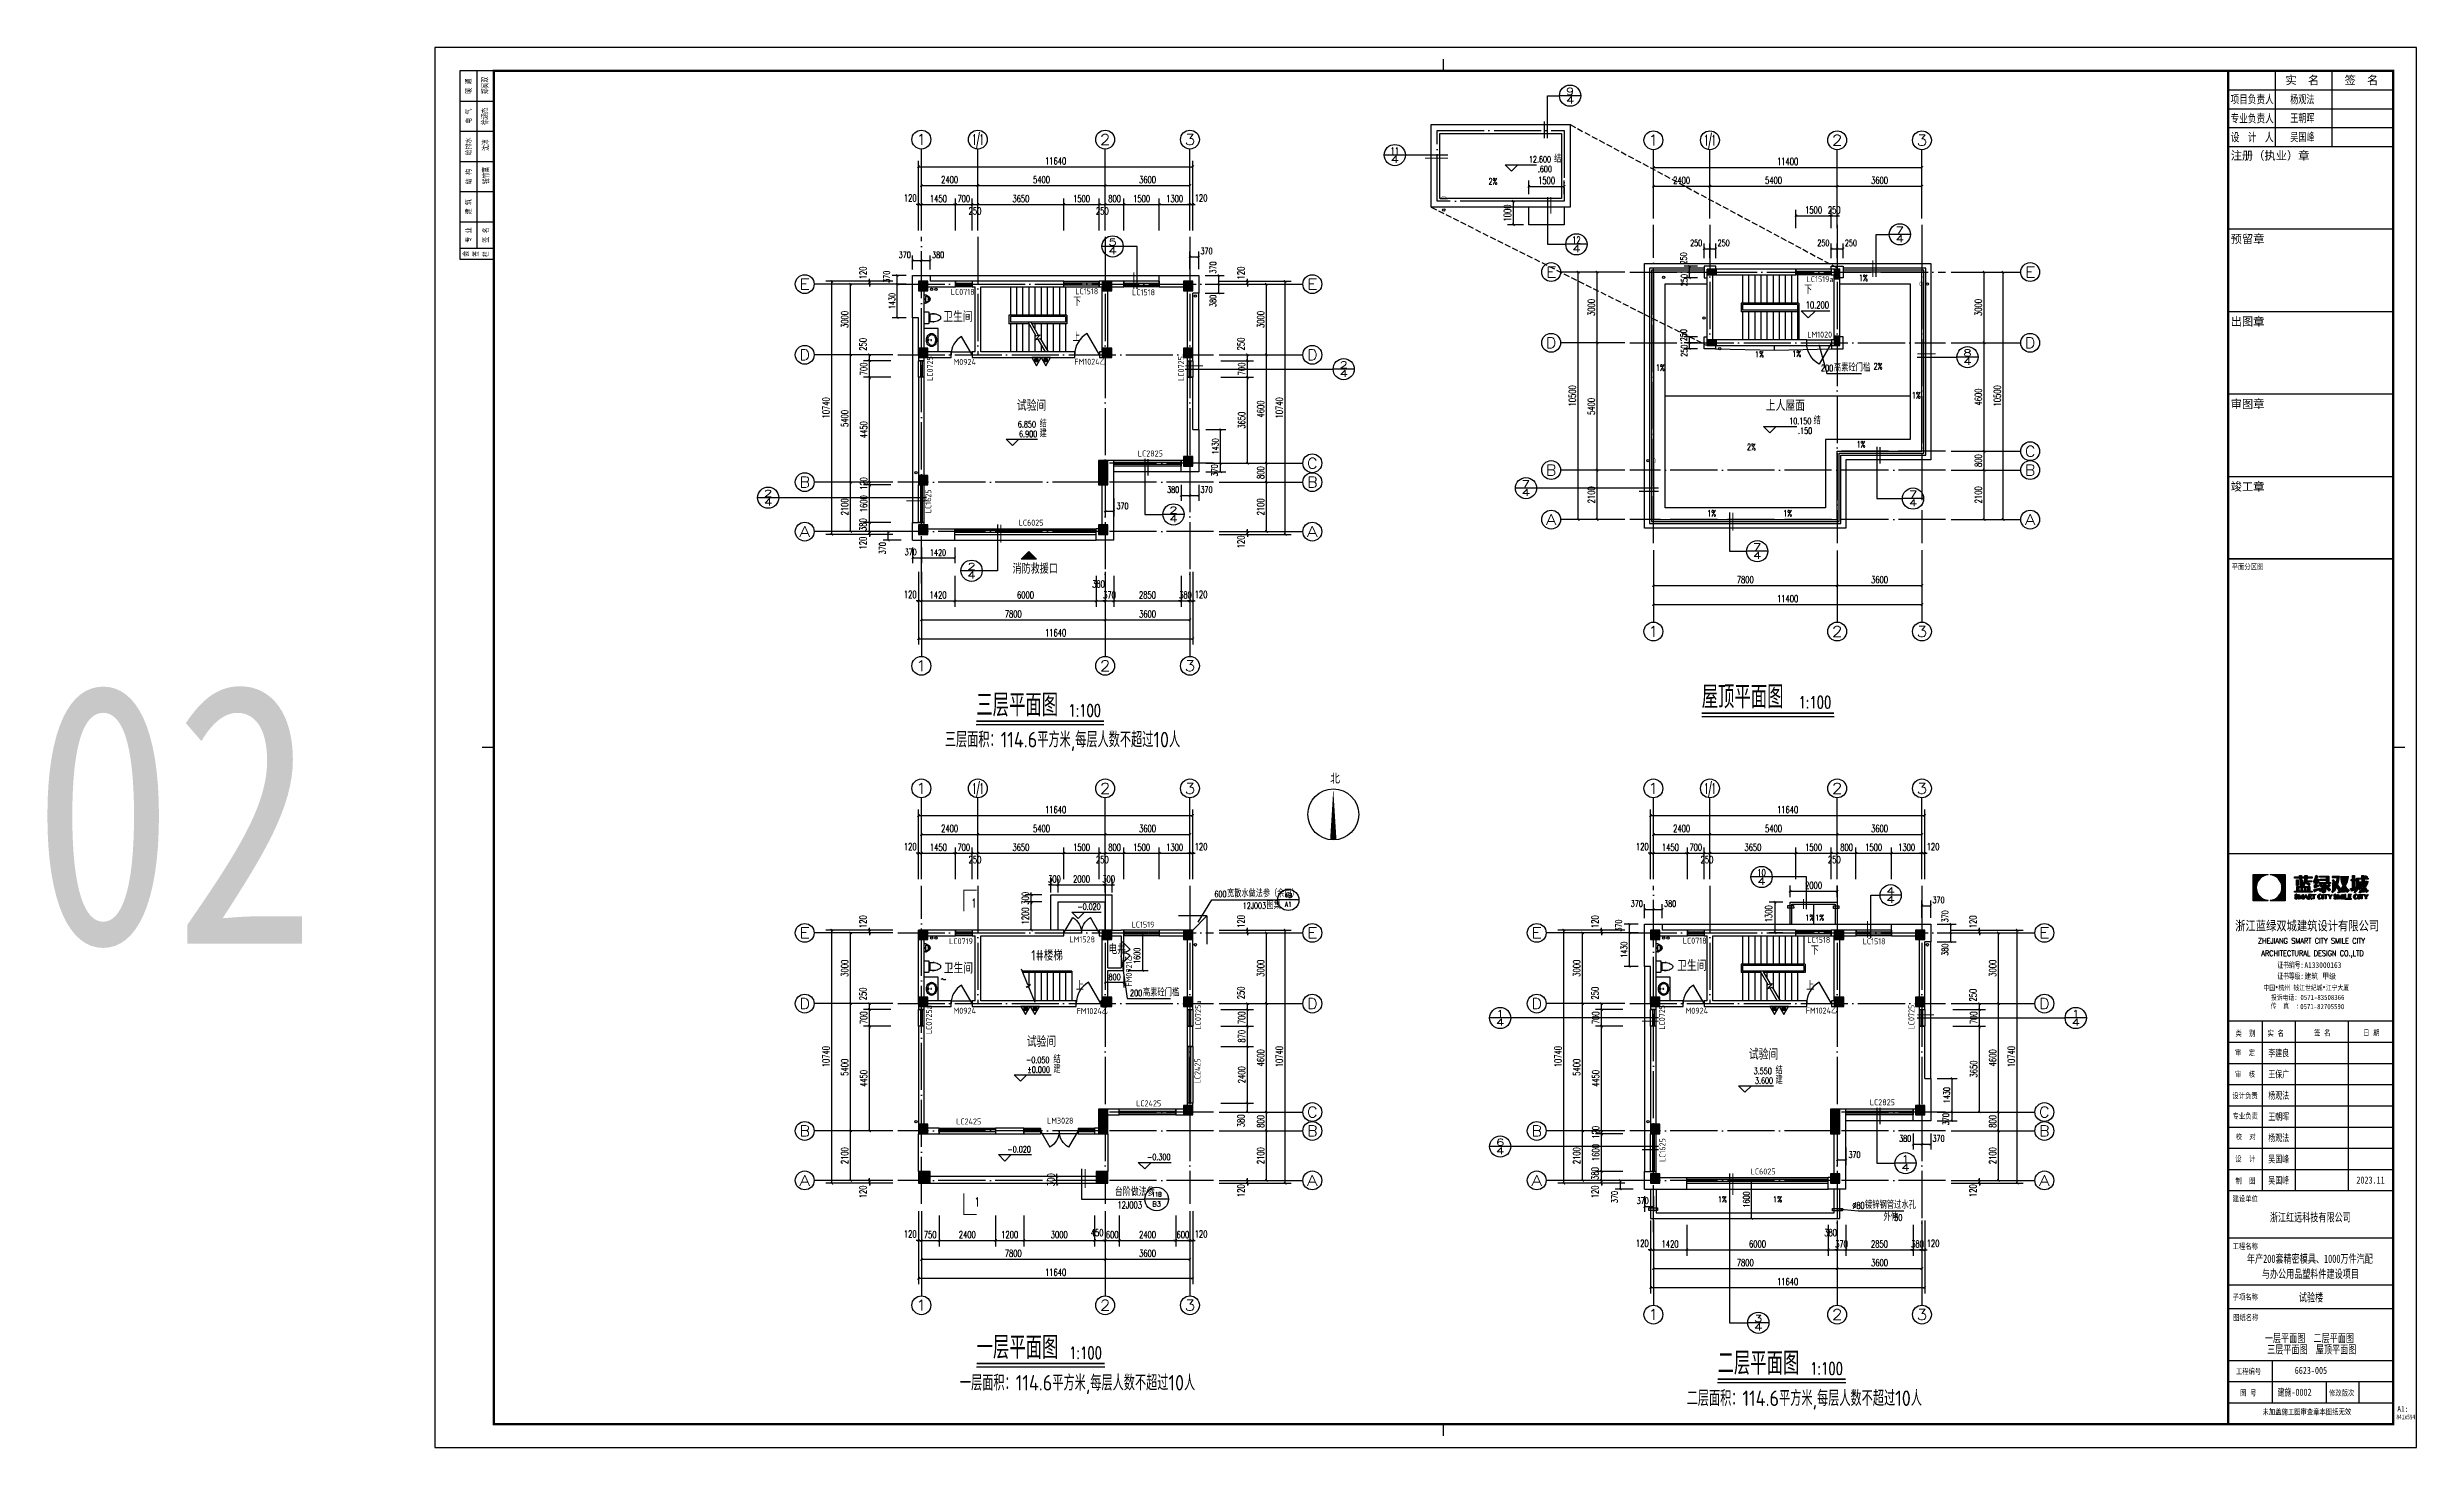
# Model space of a CAD drawing. Extents: x 79570 to 678837, y -1139230 to -612789.
# Drawn here: x 501943 to 602491, y -804030 to -744630 of the extents above; entities that cross this region are included whole.
import ezdxf
from ezdxf.enums import TextEntityAlignment as Align

# ---------------------------------------------------------------- set-up
doc = ezdxf.new("R2010")
doc.units = 0
doc.header["$LTSCALE"] = 1000
doc.header["$MEASUREMENT"] = 0
doc.linetypes.add('DASH', pattern=[0.35, 0.25, -0.1])
doc.linetypes.add('DOTE', pattern=[2.42, 2, -0.2, 0.02, -0.2])
for name, color, linetype in [('4', 4, 'Continuous'), ('A-平-填充(灰).....FLOR-PATT-SC45', 252, 'Continuous'), ('A-平-屋外轮廓.....ROOF-OTLINE', 31, 'Continuous'), ('A-平-楼梯.........FLOR-STAIR', 133, 'Continuous'), ('A-平-洁具.........FLOR-FIXTRR', 59, 'Continuous'), ('A-注-尺寸标注......ANNO-DIMS', 90, 'Continuous'), ('A-注-尺寸标注.....ANNO-DIMS', 90, 'Continuous'), ('A-注-尺寸标注01...ANNO-DIMS-01', 95, 'Continuous'), ('A-注-房间名称.....ANNO-ROOM', 161, 'Continuous'), ('A-注-符号注释.....ANNO-IDEN', 201, 'Continuous'), ('A-注-门窗编号.....ANNO-DOWD', 81, 'Continuous'), ('A-立-护栏栏杆.....ELEV-RAIL', 123, 'Continuous'), ('A-立-线.18........ELEV-L.18', 153, 'Continuous'), ('A-立-线.25........ELEV-L.25', 141, 'Continuous'), ('A-细-0.30mm.......DETL-L05', 151, 'Continuous'), ('A-通-墙............COMM-WALL', 50, 'Continuous'), ('A-通-结构剖线.....COMM-STRU-SECT', 20, 'Continuous'), ('A-通-轴线..........COMM-GRID', 27, 'DOTE'), ('A-通-门窗剖线......COMM-DRWD-SECT', 150, 'Continuous'), ('AXIS_TEXT', 7, 'Continuous'), ('DIM_ELEV', 3, 'Continuous'), ('DIM_IDEN', 210, 'Continuous'), ('DIM_LEAD', 3, 'Continuous'), ('DIM_SYMB', 3, 'Continuous'), ('PUB_DIM', 3, 'Continuous'), ('PUB_TEXT', 7, 'Continuous'), ('STAIR', 2, 'Continuous'), ('水-EQUIP_污水', 7, 'Continuous'), ('水-EQUIP_灭火器', 7, 'Continuous'), ('水-VPIPE-污水', 2, 'Continuous'), ('水-VPIPE-给水', 3, 'Continuous'), ('水-VPIPE-雨水', 4, 'Continuous'), ('结-图框', 6, 'Continuous'), ('结-柱-填充', 1, 'Continuous')]:
    doc.layers.add(name, color=color, linetype=linetype)
doc.layers.add('ys-notprint', color=7, linetype='Continuous', plot=False)
doc.layers.add('结-隐线', color=59, linetype='Continuous', plot=False)
doc.styles.add('-黑体', font='simhei.ttf', dxfattribs={"width": 0.8})
doc.styles.add('_TCH_AXIS', font='COMPLEX', dxfattribs={"bigfont": 'GBCBIG'})
doc.styles.add('_TCH_DIM', font='SIMPLEX', dxfattribs={"bigfont": 'GBCBIG'})
doc.styles.add('_TCH_DIM_T3', font='SIMPLEX', dxfattribs={"width": 0.705882, "bigfont": 'GBCBIG'})
doc.styles.add('_TCH_LABEL', font='COMPLEX', dxfattribs={"bigfont": 'GBCBIG'})
doc.styles.add('COMPLEX', font='COMPLEX')
doc.styles.add('HZA', font='GBENOR', dxfattribs={"bigfont": 'GBCBIG'})
doc.styles.add('ROMANT', font='romant__.ttf')
doc.styles.get("Standard").update_dxf_attribs({"font": 'gbenor.shx', "bigfont": 'gbcbig.shx'})
doc.styles.add('工程数字化管理', font='')
doc.styles.add('工程数字化管理0.8', font='', dxfattribs={"width": 0.8})
doc.styles.add('蓝绿图框', font='', dxfattribs={"width": 0.7})
doc.styles.add('黑体', font='simhei.ttf', dxfattribs={"width": 0.8})
doc.styles.get('工程数字化管理').set_extended_font_data('SimSun')
doc.styles.get('工程数字化管理0.8').set_extended_font_data('SimSun')
doc.styles.get('蓝绿图框').set_extended_font_data('SimSun')
doc.dimstyles.new('_TCH_ARCH&&100', dxfattribs={"dimtxt": 297.5, "dimasz": 100, "dimexe": 250, "dimexo": 300, "dimgap": 100, "dimtad": 1, "dimdec": 0, "dimzin": 0, "dimdsep": 46, "dimtxsty": '_TCH_DIM_T3', "dimblk": 'ARCHTICK', "dimcen": 0.09, "dimclrt": 7, "dimazin": 2, "dimtfac": 1, "dimtdec": 0, "dimtix": 1, "dimtmove": 2, "dimatfit": 3, "dimfxl": 1, "dimtolj": 1, "dimtzin": 0, "dimarcsym": 0})
doc.dimstyles.new('_TCH_ARCH&&90', dxfattribs={"dimtxt": 267.75, "dimasz": 90, "dimexe": 225, "dimexo": 270, "dimgap": 90, "dimtad": 1, "dimdec": 0, "dimzin": 0, "dimdsep": 46, "dimtxsty": '_TCH_DIM_T3', "dimblk": 'ARCHTICK', "dimcen": 0.09, "dimclrt": 7, "dimazin": 2, "dimtfac": 1, "dimtdec": 0, "dimtix": 1, "dimtmove": 2, "dimatfit": 3, "dimfxl": 1, "dimtolj": 1, "dimtzin": 0, "dimarcsym": 0})

msp = doc.modelspace()

# ---------------------------------------------------------------- texts
at = {"style": 'HZA'}
for s, p in [('三层面积：114.6平方米,每层人数不超过10人', (540030.7, -774324.1)), ('一层面积：114.6平方米,每层人数不超过10人', (540670.2, -801608.8)), ('二层面积：114.6平方米,每层人数不超过10人', (571512.5, -802265.4))]:
    msp.add_text(s, height=657.8, dxfattribs=at).set_placement(p)
at = {"layer": 'A-注-房间名称.....ANNO-ROOM'}
for s, height, style, p in [('卫生间', 460.8, '_TCH_DIM', (539961.5, -756285.1)), ('试验间', 460.8, '_TCH_DIM', (543087.9, -760049.2)), (' 上人屋面', 460.8, '_TCH_DIM', (574556.7, -760049.2)), ('消防救援口', 384, 'HZA', (542904.9, -766949.6)), ('电井', 368.64, '_TCH_DIM', (546974.8, -783092.7)), ('卫生间', 460.8, '_TCH_DIM', (539983.5, -783920.6)), ('卫生间', 460.8, '_TCH_DIM', (571110.3, -783810.5)), ('试验间', 460.8, '_TCH_DIM', (543509.2, -787034.6)), ('试验间', 460.8, '_TCH_DIM', (574154.3, -787573.3))]:
    msp.add_text(s, height=height, dxfattribs=dict(at, style=style)).set_placement(p)
msp.add_text('1#楼梯', height=450, dxfattribs=at).set_placement((543694.7, -783374.4))
at = {"layer": 'A-注-门窗编号.....ANNO-DOWD'}
for s, p in [('LC0718', (540282.6, -755129.5)), ('LC1518', (545566.5, -755101.1)), ('LC1518', (547977.8, -755145)), ('LC1519a', (576605, -754588.9)), ('LM1020', (576631.2, -756942.2)), ('M0924', (540401.2, -758101.1)), ('FM1024乙', (545529.7, -758091.6)), ('LC2825', (548220.7, -761985.1)), ('LC6025', (543162.9, -764919.6)), ('LC1519', (547956.9, -781968.5)), ('LC0719', (540214, -782672.7)), ('LM1528', (545319.5, -782598)), ('LC0718', (571349, -782653.7)), ('LC1518', (576633, -782619.5)), ('LC1518', (578981.6, -782679.6)), ('M0924', (540401.2, -785625.2)), ('FM1024乙', (545621.8, -785637.1)), ('M0924', (571467.6, -785625.2)), ('FM1024乙', (576568.6, -785617.6)), ('LC2425', (548150.5, -789555.1)), ('LC2825', (579287.1, -789509.3)), ('LC2425', (540512.3, -790322.6)), ('LM3028', (544368.5, -790287.8)), ('LC6025', (574229.3, -792443.7))]:
    msp.add_text(s, height=255, dxfattribs=at).set_placement(p)
for s, p in [('LC0725', (539528.5, -758777.6)), ('LC0725', (550183.4, -758777.6)), ('LC1625', (539451.6, -764389.7)), ('FM0921乙', (547970.8, -784471)), ('LC0725a', (550905.1, -786292.1)), ('LC0725a', (539484.1, -786488)), ('LC0725', (570594.9, -786301.8)), ('LC0725', (581179.4, -786290.1)), ('LC2425', (550880.2, -788580)), ('LC1625', (570612.4, -791913.8))]:
    msp.add_text(s, height=255, rotation=90, dxfattribs=at).set_placement(p)
at = {"layer": 'PUB_TEXT', "style": '_TCH_LABEL'}
for s, height, width, p, p2 in [('4', 289.8, 1.640625, (566384.3, -747003.9), (566746.6, -747003.9)), ('9', 289.8, 1.875, (566384.3, -746641.6), (566746.6, -746641.6)), ('11', 289.79, 1.09375, (558945.6, -749161.1), (559307.9, -749161.1)), ('4', 289.8, 1.640625, (558945.6, -749523.4), (559307.9, -749523.4)), ('4', 289.8, 1.640625, (546968.5, -753397.5), (547330.8, -753397.5)), ('5', 289.8, 1.875, (546968.5, -753035.3), (547330.8, -753035.3)), ('4', 289.8, 1.640625, (566653.2, -753309.3), (567015.4, -753309.3)), ('12', 289.79, 0.905172, (566653.2, -752947), (567015.4, -752947)), ('4', 289.8, 1.640625, (580378.2, -752887.9), (580740.5, -752887.9)), ('7', 289.8, 1.875, (580378.2, -752525.6), (580740.5, -752525.6)), ('2', 289.8, 1.875, (556777.6, -758242.7), (557139.8, -758242.7)), ('4', 289.8, 1.640625, (583249.9, -758095.3), (583612.2, -758095.3)), ('8', 289.8, 1.875, (583249.9, -757733.1), (583612.2, -757733.1)), ('4', 289.8, 1.640625, (556777.6, -758605), (557139.8, -758605)), ('7', 289.8, 1.875, (564512.5, -763291.2), (564874.8, -763291.2)), ('4', 289.8, 1.640625, (532351.4, -764058.3), (532713.7, -764058.3)), ('2', 289.8, 1.875, (532351.4, -763696), (532713.7, -763696)), ('2', 289.8, 1.875, (549552.6, -764405), (549914.9, -764405)), ('4', 289.8, 1.640625, (564512.5, -763653.5), (564874.8, -763653.5)), ('4', 289.8, 1.640625, (580938.8, -764095.3), (581301, -764095.3)), ('7', 289.8, 1.875, (580938.8, -763733), (581301, -763733)), ('4', 289.8, 1.640625, (549552.6, -764767.2), (549914.9, -764767.2)), ('4', 289.8, 1.640625, (574326.1, -766328.9), (574688.3, -766328.9)), ('7', 289.8, 1.875, (574326.1, -765966.6), (574688.3, -765966.6)), ('4', 289.8, 1.640625, (540984, -767157.1), (541346.2, -767157.1)), ('2', 289.8, 1.875, (540984, -766794.9), (541346.2, -766794.9)), ('4', 289.8, 1.640625, (574511, -780149.2), (574873.2, -780149.2)), ('10', 289.79, 0.905172, (574511, -779786.9), (574873.2, -779786.9)), ('4', 289.8, 1.640625, (579987, -780559.4), (580349.3, -780559.4)), ('4', 289.8, 1.640625, (579987, -780921.7), (580349.3, -780921.7)), ('4', 289.8, 1.640625, (563417.8, -786129.1), (563780.1, -786129.1)), ('1', 289.8, 2.916667, (563417.8, -785766.9), (563780.1, -785766.9)), ('4', 289.8, 1.640625, (587844, -786129.1), (588206.2, -786129.1)), ('1', 289.8, 2.916667, (587844, -785766.9), (588206.2, -785766.9)), ('4', 289.8, 1.640625, (563417.8, -791582.4), (563780.1, -791582.4)), ('6', 289.8, 1.875, (563417.8, -791220.2), (563780.1, -791220.2)), ('4', 289.8, 1.640625, (580619, -792291.4), (580981.3, -792291.4)), ('1', 289.8, 2.916667, (580619, -791929.1), (580981.3, -791929.1)), ('4', 289.8, 1.640625, (574371.7, -799060.6), (574734, -799060.6)), ('3', 289.8, 1.875, (574371.7, -798698.4), (574734, -798698.4))]:
    msp.add_text(s, height=height, dxfattribs=dict(at, width=width)).set_placement(p, p2, align=Align.FIT)
at = {"layer": 'PUB_TEXT'}
for s, height, style, width, p in [('12.600', 267.75, '_TCH_DIM', 0.705882, (564817.4, -749512.5)), ('.600', 267.75, '_TCH_DIM', 0.705882, (565195.4, -749922)), ('2%', 267.75, '_TCH_DIM', 0.705882, (563105.6, -750451)), ('1%', 267.75, '_TCH_DIM', 0.705882, (578827.5, -754541.7)), ('10.200', 297.5, '_TCH_DIM', 0.705882, (576565.1, -755701.4)), ('1%', 267.75, '_TCH_DIM', 0.705882, (570205.6, -758350.9)), ('1%', 244.8, '_TCH_DIM', 0.705882, (574412.2, -757771.5)), ('1%', 244.8, '_TCH_DIM', 0.705882, (575994.4, -757752.7)), ('200', 272, '_TCH_DIM', 0.705882, (577213.1, -758371)), ('2%', 267.75, '_TCH_DIM', 0.705882, (579445.6, -758289.5)), ('1%', 267.75, '_TCH_DIM', 0.705882, (581066.9, -759521.4)), ('6.850', 267.75, '_TCH_DIM', 0.705882, (543127.3, -760749.9)), ('6.900', 267.75, '_TCH_DIM', 0.705882, (543181.3, -761159.4)), ('10.150', 267.75, '_TCH_DIM', 0.705882, (575863.1, -760615.8)), ('.150', 267.75, '_TCH_DIM', 0.705882, (576241.1, -761025.3)), ('2%', 267.75, '_TCH_DIM', 0.705882, (574074.8, -761718.8)), ('1%', 267.75, '_TCH_DIM', 0.705882, (578720.3, -761603.9)), ('1%', 267.75, '_TCH_DIM', 0.705882, (572388.4, -764532.8)), ('1%', 267.75, '_TCH_DIM', 0.705882, (575612.4, -764532.8)), ('02', 11040.51, '黑体', 0.8, (501305.9, -782652.7)), ('1:100', 510, '_TCH_DIM', 0.705882, (576260.5, -772667.4)), ('1:100', 510, '_TCH_DIM', 0.705882, (545272.6, -773014.4)), ('1', 382.5, '_TCH_LABEL', 0.705882, (541153.6, -781123.1)), ('-0.020', 267.75, '_TCH_DIM', 0.705882, (545653.6, -781215.8)), ('600', 267.75, '_TCH_DIM', 0.705882, (551469.7, -780678.4)), ('12J003', 267.75, '_TCH_DIM', 0.705882, (552672.9, -781175.7)), ('1%', 244.8, '_TCH_DIM', 0.705882, (576550.2, -781668.4)), ('1%', 244.8, '_TCH_DIM', 0.705882, (576968.6, -781668.4)), ('200', 272, '_TCH_DIM', 0.705882, (547888, -784882.2)), ('-0.050', 267.75, '_TCH_DIM', 0.705882, (543478.5, -787715.2)), ('%%P0.000', 267.75, '_TCH_DIM', 0.705882, (543532.5, -788124.7)), ('3.550', 267.75, '_TCH_DIM', 0.705882, (574356.9, -788184.1)), ('3.600', 267.75, '_TCH_DIM', 0.705882, (574410.9, -788593.6)), ('-0.020', 267.75, '_TCH_DIM', 0.705882, (542689.4, -791507.1)), ('-0.300', 267.75, '_TCH_DIM', 0.705882, (548614.1, -791833.7)), ('1', 382.5, '_TCH_LABEL', 0.705882, (541294, -793796.2)), ('12J003', 297.5, '_TCH_DIM', 0.705882, (547354.1, -793889.7)), ('1%', 244.8, '_TCH_DIM', 0.705882, (572841.6, -793618.2)), ('1%', 244.8, '_TCH_DIM', 0.705882, (575177.6, -793618.2)), ('%%c80', 272, '_TCH_DIM', 0.705882, (578542.2, -793894.4)), ('50', 272, '_TCH_DIM', 0.705882, (580316.3, -794406.4)), ('1:100', 510, '_TCH_DIM', 0.705882, (545307.4, -800264.4)), ('1:100', 510, '_TCH_DIM', 0.705882, (576754, -800933.1))]:
    msp.add_text(s, height=height, dxfattribs=dict(at, style=style, width=width)).set_placement(p)
at = {"layer": 'PUB_TEXT', "style": '_TCH_DIM'}
for s, height, p in [('结', 303.8, (565888.4, -749512.5)), ('下', 337.6, (576500.2, -755086.3)), ('下', 337.6, (545475.4, -755595.9)), ('上', 337.6, (545445.7, -757095.9)), ('高素砼门槛', 308.65, (577761.7, -758371)), ('结', 303.8, (544054.3, -760749.9)), ('建', 303.8, (544054.3, -761159.4)), ('结', 303.8, (576898.1, -760615.8)), ('三层平面图', 964.54, (541364.1, -773014.4)), ('屋顶平面图', 964.54, (572149.9, -772667.4)), ('北', 434, (556386.7, -775863.1)), ('宽散水做法参（余同）', 303.83, (552009.7, -780678.4)), ('图集', 303.83, (553680.9, -781175.7)), ('下', 337.6, (576788.3, -783120)), ('上', 337.6, (545590.8, -784620)), ('上', 337.6, (576589.6, -784620)), ('高素砼门槛', 308.65, (548436.6, -784882.2)), ('结', 303.8, (544639.5, -787715.2)), ('建', 303.8, (544639.5, -788124.7)), ('结', 303.8, (575283.9, -788184.1)), ('建', 303.8, (575283.9, -788593.6)), ('台阶做法参', 337.59, (547245, -793356.1)), ('镀锌钢管过水孔', 308.65, (579081.6, -793894.4)), ('外伸', 308.65, (579866.9, -794406.4)), ('一层平面图', 964.54, (541377.7, -800264.4)), ('二层平面图', 964.54, (572824.2, -800933.1))]:
    msp.add_text(s, height=height, dxfattribs=at).set_placement(p)
at = {"layer": 'PUB_TEXT', "style": '_TCH_LABEL'}
for s, height, p, p2 in [('4B', 197.69, (554447.4, -780707.2), (554767.5, -780707.2)), ('A1', 211.92, (554471.2, -781095.1), (554743.6, -781095.1)), ('11B', 193.27, (548807.5, -793383.3), (549230.8, -793383.3)), ('B3', 217.39, (548838, -793804), (549200.3, -793804))]:
    msp.add_text(s, height=height, dxfattribs=at).set_placement(p, p2, align=Align.FIT)

# ---------------------------------------------------------------- blocks, each defined once
blk = doc.blocks.new('$lvtry$00000219')
for p, q in [((-170, 0, 0), (170, 0, 0)), ((-170, -61, 0), (-170, 0, 0)), ((170, -61, 0), (170, 0, 0)), ((-162, -88, 0), (-69, -231, 0)), ((-124, -91, 0), (-43, -216, 0)), ((-116, -76, 0), (116, -76, 0)), ((43, -216, 0), (124, -91, 0)), ((69, -231, 0), (162, -88, 0))]:
    blk.add_line(p, q)
for centre, radius in [((0, -177, 0), 20), ((0, -38, 0), 17.7)]:
    blk.add_circle(centre, radius)
for centre, radius, start, end in [((-120, -61, 0), 50, 180, 213.0863), ((-116, -86, 0), 10, 90, 213.0863), ((0, -191, 0), 80, 210, 330), ((0, -191, 0), 50, 210, 330), ((116, -86, 0), 10, 326.9137, 90), ((120, -61, 0), 50, 326.9137, 0)]:
    blk.add_arc(centre, radius, start, end)
blk.add_point((0, -38, 0))
blk = doc.blocks.new('$lvtry$00000193')
for p, q in [((-17, -43, 0), (-17, -33, 0)), ((17, -43, 0), (17, -33, 0))]:
    blk.add_line(p, q)
at = {"elevation": 0}
blk.add_lwpolyline([(280, -215, 0.1243095), (260, -136, 0.1057071), (198, -63, 0.0869413), (110, -17, 0.0771373), (0, 0, 0.0771373), (-110, -17, 0.0869413), (-198, -63, 0.1057071), (-260, -136, 0.1243095), (-280, -215, 0.1243095), (-260, -294, 0.1057071), (-198, -367, 0.0869413), (-110, -413, 0.0771373), (0, -430, 0.0771373), (110, -413, 0.0869413), (198, -367, 0.1057071), (260, -294, 0.1243095)], format="xyb", close=True, dxfattribs=at)
blk.add_lwpolyline([(-25, -61, 0.0568764), (-95, -75, 0.0869413), (-168, -113, 0.1057071), (-216, -170, 0.1243095), (-230, -225, 0.1243095), (-216, -280, 0.1057071), (-168, -337, 0.0869413), (-95, -375, 0.0771373), (0, -390, 0.0771373), (95, -375, 0.0869413), (168, -337, 0.1057071), (216, -280, 0.1243095), (230, -225, 0.1243095), (216, -170, 0.1057071), (168, -113, 0.0869413), (95, -75, 0.0667595), (13, -60, 0.0667595)], format="xyb", dxfattribs=at)
for centre, radius in [((0, -200, 0), 20), ((0, -43, 0), 16.7)]:
    blk.add_circle(centre, radius)
for centre, radius, start, end in [((-40, -34, 0), 10.1, 106.60956, 258.16482), ((-64, 234, 0), 259, 274.70692, 282.37316), ((-75, -213, 0), 173, 71.36005, 79.18732), ((-29, -80, 0), 6.77, 155.34398, 308.32242), ((-171, 19, 0), 166, 324.84107, 338.13372), ((-171, 19, 0), 170, 324.84107, 331.35233), ((-29, -80, 0), 3.37, 155.34398, 308.32242), ((100, -194, 0), 170, 132.31406, 138.82532), ((100, -194, 0), 166, 125.53268, 138.82532), ((-12, -58, 0), 10.6, 201.89238, 261.77402), ((0, -33, 0), 16.7, 0, 180), ((-381, -115, 0), 372, 2.39824, 6.76269), ((0, -96, 0), 9.9, 201.78369, 338.21631), ((64, 234, 0), 259, 257.62684, 265.29308), ((381, -115, 0), 372, 170.10083, 177.60176), ((75, -213, 0), 173, 100.81268, 110.41907), ((40, -34, 0), 10.1, 281.83518, 73.39044)]:
    blk.add_arc(centre, radius, start, end)
blk.add_point((0, -33, 0))
blk = doc.blocks.new('1ceng 2')
at = {"layer": '结-柱-填充'}
h = blk.add_hatch(color=8, dxfattribs=at)
h.dxf.hatch_style = 1
h.paths.add_polyline_path([(528672, -702332), (528272, -702332), (528272, -702732), (528672, -702732)])
h = blk.add_hatch(color=8, dxfattribs=at)
h.dxf.hatch_style = 1
h.paths.add_polyline_path([(536472, -702332), (536072, -702332), (536072, -702732), (536472, -702732)])
h = blk.add_hatch(color=8, dxfattribs=at)
h.dxf.hatch_style = 1
h.paths.add_polyline_path([(539912, -702332), (539512, -702332), (539512, -702732), (539912, -702732)])
h = blk.add_hatch(color=8, dxfattribs=at)
h.dxf.hatch_style = 1
h.paths.add_polyline_path([(528672, -705172), (528272, -705172), (528272, -705572), (528672, -705572)])
h = blk.add_hatch(color=8, dxfattribs=at)
h.dxf.hatch_style = 1
h.paths.add_polyline_path([(536472, -705172), (536072, -705172), (536072, -705572), (536472, -705572)])
h = blk.add_hatch(color=8, dxfattribs=at)
h.dxf.hatch_style = 1
h.paths.add_polyline_path([(539912, -705172), (539512, -705172), (539512, -705572), (539912, -705572)])
h = blk.add_hatch(color=8, dxfattribs=at)
h.dxf.hatch_style = 1
h.paths.add_polyline_path([(539912, -709772), (539512, -709772), (539512, -710172), (539912, -710172)])
h = blk.add_hatch(color=8, dxfattribs=at)
h.dxf.hatch_style = 1
h.paths.add_polyline_path([(528672, -710572), (528272, -710572), (528272, -710972), (528672, -710972)])
h = blk.add_hatch(color=8, dxfattribs=at)
h.dxf.hatch_style = 1
h.paths.add_polyline_path([(536312, -709932), (535912, -709932), (535912, -710972), (536312, -710972)])
h = blk.add_hatch(color=8, dxfattribs=at)
h.dxf.hatch_style = 1
h.paths.add_polyline_path([(528772, -712572), (528272, -712572), (528272, -713072), (528772, -713072)])
h = blk.add_hatch(color=8, dxfattribs=at)
h.dxf.hatch_style = 1
h.paths.add_polyline_path([(536312, -712572), (535812, -712572), (535812, -713072), (536312, -713072)])
at = {"layer": 'A-通-结构剖线.....COMM-STRU-SECT'}
for points in [[(528672, -702332), (528272, -702332), (528272, -702732), (528672, -702732)], [(536472, -702332), (536072, -702332), (536072, -702732), (536472, -702732)], [(539912, -702332), (539512, -702332), (539512, -702732), (539912, -702732)], [(528672, -705172), (528272, -705172), (528272, -705572), (528672, -705572)], [(536472, -705172), (536072, -705172), (536072, -705572), (536472, -705572)], [(539912, -705172), (539512, -705172), (539512, -705572), (539912, -705572)], [(539912, -709772), (539512, -709772), (539512, -710172), (539912, -710172)], [(528672, -710572), (528272, -710572), (528272, -710972), (528672, -710972)], [(536312, -709932), (535912, -709932), (535912, -710972), (536312, -710972)], [(528772, -712572), (528272, -712572), (528272, -713072), (528772, -713072)], [(536312, -712572), (535812, -712572), (535812, -713072), (536312, -713072)]]:
    blk.add_lwpolyline(points, close=True, dxfattribs=at)
blk = doc.blocks.new('2ceng23')
at = {"layer": '结-柱-填充'}
h = blk.add_hatch(color=8, dxfattribs=at)
h.dxf.hatch_style = 1
h.paths.add_polyline_path([(557745, -702332), (557345, -702332), (557345, -702732), (557745, -702732)])
h = blk.add_hatch(color=8, dxfattribs=at)
h.dxf.hatch_style = 1
h.paths.add_polyline_path([(565545, -702332), (565145, -702332), (565145, -702732), (565545, -702732)])
h = blk.add_hatch(color=8, dxfattribs=at)
h.dxf.hatch_style = 1
h.paths.add_polyline_path([(568985, -702332), (568585, -702332), (568585, -702732), (568985, -702732)])
h = blk.add_hatch(color=8, dxfattribs=at)
h.dxf.hatch_style = 1
h.paths.add_polyline_path([(557745, -705172), (557345, -705172), (557345, -705572), (557745, -705572)])
h = blk.add_hatch(color=8, dxfattribs=at)
h.dxf.hatch_style = 1
h.paths.add_polyline_path([(565545, -705172), (565145, -705172), (565145, -705572), (565545, -705572)])
h = blk.add_hatch(color=8, dxfattribs=at)
h.dxf.hatch_style = 1
h.paths.add_polyline_path([(568985, -705172), (568585, -705172), (568585, -705572), (568985, -705572)])
h = blk.add_hatch(color=8, dxfattribs=at)
h.dxf.hatch_style = 1
h.paths.add_polyline_path([(568985, -709772), (568585, -709772), (568585, -710172), (568985, -710172)])
h = blk.add_hatch(color=8, dxfattribs=at)
h.dxf.hatch_style = 1
h.paths.add_polyline_path([(557745, -710572), (557345, -710572), (557345, -710972), (557745, -710972)])
h = blk.add_hatch(color=8, dxfattribs=at)
h.dxf.hatch_style = 1
h.paths.add_polyline_path([(565385, -709932), (564985, -709932), (564985, -710972), (565385, -710972)])
h = blk.add_hatch(color=8, dxfattribs=at)
h.dxf.hatch_style = 1
h.paths.add_polyline_path([(557745, -712672), (557345, -712672), (557345, -713072), (557745, -713072)])
h = blk.add_hatch(color=8, dxfattribs=at)
h.dxf.hatch_style = 1
h.paths.add_polyline_path([(565385, -712672), (564985, -712672), (564985, -713072), (565385, -713072)])
at = {"layer": 'A-通-结构剖线.....COMM-STRU-SECT'}
for points in [[(557745, -702332), (557345, -702332), (557345, -702732), (557745, -702732)], [(565545, -702332), (565145, -702332), (565145, -702732), (565545, -702732)], [(568985, -702332), (568585, -702332), (568585, -702732), (568985, -702732)], [(557745, -705172), (557345, -705172), (557345, -705572), (557745, -705572)], [(565545, -705172), (565145, -705172), (565145, -705572), (565545, -705572)], [(568985, -705172), (568585, -705172), (568585, -705572), (568985, -705572)], [(568985, -709772), (568585, -709772), (568585, -710172), (568985, -710172)], [(557745, -710572), (557345, -710572), (557345, -710972), (557745, -710972)], [(565385, -709932), (564985, -709932), (564985, -710972), (565385, -710972)], [(557745, -712672), (557345, -712672), (557345, -713072), (557745, -713072)], [(565385, -712672), (564985, -712672), (564985, -713072), (565385, -713072)]]:
    blk.add_lwpolyline(points, close=True, dxfattribs=at)
blk = doc.blocks.new('$ATTACHMENT$00000217')
blk.add_line((-150, 0), (150, 0))
at = {"const_width": 15}
blk.add_lwpolyline([(-99, 0, -1), (101, 0)], format="xyb", dxfattribs=at)
blk = doc.blocks.new('$TwtSys$00000132')
at = {"elevation": 0}
blk.add_lwpolyline([(7, -101, -0.5751829), (0, 0, 0.6047455), (-11, 101, 16.9248276)], format="xyb", dxfattribs=at)
blk = doc.blocks.new('$TwtSys$00000546')
h = blk.add_hatch()
h.set_pattern_fill('ANSI31', color=256, scale=200, style=0)
h.set_pattern_definition([(45, (-38543.802, -6670.83), (-17.67767, 17.67767), [])])
h.paths.add_polyline_path([(-65, 174), (65, 174), (65, 44), (-65, 44)])
for points in [[(0, 344), (-198, 0), (198, 0)], [(-65, 174), (65, 174), (65, 44), (-65, 44)]]:
    blk.add_lwpolyline(points, close=True)
blk = doc.blocks.new('3rt')
at = {"layer": '水-VPIPE-污水'}
for centre in [(539465, -754891), (570531, -754381), (572253, -756103), (539465, -782415), (570531, -782415)]:
    blk.add_circle(centre, 50, dxfattribs=at)
at = {"layer": '水-VPIPE-给水'}
for centre in [(539650, -754891), (539650, -782415), (570716, -782415)]:
    blk.add_circle(centre, 50, dxfattribs=at)
at = {"layer": '水-VPIPE-雨水'}
for centre in [(561207, -751530), (581729, -754667), (550662, -755177), (572918, -757404), (569876, -762165), (538810, -762674), (550662, -782701), (581729, -782701), (538810, -790199), (569876, -790199)]:
    blk.add_circle(centre, 50, dxfattribs=at)
at = {"layer": '水-EQUIP_污水'}
blk.add_blockref('$ATTACHMENT$00000217', (561207, -751037), dxfattribs=at)
for name, p, rotation in [('$ATTACHMENT$00000217', (581499, -754661), 90), ('$ATTACHMENT$00000217', (570101, -762163), 270), ('$TwtSys$00000132', (539965, -784166), 90)]:
    blk.add_blockref(name, p, dxfattribs=dict(at, rotation=rotation))
at = {"layer": '水-EQUIP_灭火器', "rotation": 180}
for p in [(543915, -757791), (544311, -757791), (543459, -785315), (543856, -785315), (575237, -785315), (575633, -785315)]:
    blk.add_blockref('$TwtSys$00000546', p, dxfattribs=at)
blk = doc.blocks.new('template_浙_标准图框A1_A1_0.0000_1bed4683cac0ca9b963c039433737638')
at = {"true_color": 0x1306c6}
h = blk.add_hatch(color=172, dxfattribs=at)
h.dxf.hatch_style = 1
edge = h.paths.add_edge_path()
edge.add_arc((778.4, 237.6), 5.44, 94.4808, 265.5192)
edge.add_line((777.9, 232.1), (777.9, 232))
edge.add_line((777.9, 232), (771.6, 232))
edge.add_line((771.6, 232), (771.6, 243.1))
edge.add_line((771.6, 243.1), (777.9, 243.1))
edge.add_line((777.9, 243.1), (777.9, 243))
at = {"true_color": 0x09f68f}
h = blk.add_hatch(color=110, dxfattribs=at)
h.dxf.hatch_style = 1
edge = h.paths.add_edge_path()
edge.add_arc((778.4, 237.6), 5.44, 274.4808, 445.5192)
edge.add_line((778.8, 243), (778.8, 243.1))
edge.add_line((778.8, 243.1), (785.2, 243.1))
edge.add_line((785.2, 243.1), (785.2, 232))
edge.add_line((785.2, 232), (778.8, 232))
edge.add_line((778.8, 232), (778.8, 232.1))
at = {"layer": '结-图框'}
h = blk.add_hatch(color=256, dxfattribs=at)
h.dxf.hatch_style = 1
h.paths.add_polyline_path([(789.2, 241.6), (789.2, 242.1), (791.3, 242.1), (791.3, 242.7), (792.2, 242.7), (792.2, 242.1), (793.6, 242.1), (793.6, 242.7), (794.6, 242.7), (794.6, 242.1), (796.7, 242.1), (796.7, 241.6), (794.6, 241.6), (794.6, 241.2), (793.6, 241.2), (793.6, 241.6), (792.2, 241.6), (792.2, 241.2), (791.3, 241.2), (791.3, 241.6)])
h = blk.add_hatch(color=256, dxfattribs=at)
h.dxf.hatch_style = 1
edge = h.paths.add_edge_path()
edge.add_arc((782.1, 247.3), 16.8, 335.8488, 344.278, ccw=False)
edge.add_line((797.4, 240.4), (797.2, 240.3))
edge.add_line((797.2, 240.3), (797.4, 239.5))
edge.add_line((797.4, 239.5), (798.4, 239.9))
edge.add_line((798.4, 239.9), (797.6, 238.4))
edge.add_line((797.6, 238.4), (797.4, 238.4))
edge.add_line((797.4, 238.4), (797.6, 237.5))
edge.add_arc((793.8, 249.8), 12.9, 287.3605, 296.7076)
edge.add_line((799.6, 238.3), (799.5, 238.6))
edge.add_line((799.5, 238.6), (798.3, 238.5))
edge.add_arc((791.9, 244.2), 8.54, 318.0932, 336.886)
edge.add_line((799.8, 240.8), (799, 241.2))
edge.add_line((799, 241.2), (798.7, 240.4))
edge.add_line((798.7, 240.4), (798.1, 240.4))
edge.add_arc((775.9, 255.5), 26.8, 325.8138, 330.5959)
edge.add_line((799.2, 242.3), (798.3, 242.7))
h = blk.add_hatch(color=256, dxfattribs=at)
h.dxf.hatch_style = 1
edge = h.paths.add_edge_path()
edge.add_line((799.8, 242.4), (803.7, 242.4))
edge.add_line((803.7, 242.4), (803.7, 239.8))
edge.add_line((803.7, 239.8), (804.5, 239.8))
edge.add_line((804.5, 239.8), (804.5, 239.3))
edge.add_line((804.5, 239.3), (802.3, 239.3))
edge.add_line((802.3, 239.3), (802.3, 238.9))
edge.add_line((802.3, 238.9), (803, 238.1))
edge.add_line((803, 238.1), (803.7, 239))
edge.add_line((803.7, 239), (804.4, 238.5))
edge.add_arc((800.2, 242.5), 5.75, 303.7889, 316.4401, ccw=False)
edge.add_arc((808.8, 242.5), 7.2, 221.8622, 234.1922)
edge.add_line((804.5, 236.6), (803.8, 236))
edge.add_arc((808.5, 241), 6.82, 205.7547, 227.3634, ccw=False)
edge.add_line((802.3, 238), (802.3, 235.9))
edge.add_arc((801.4, 236.6), 1.19, 258.1842, 324.6666, ccw=False)
edge.add_line((801.1, 235.4), (800.9, 236))
edge.add_arc((801, 236.5), 0.524, 259.2831, 337.9673)
edge.add_line((801.5, 236.4), (801.5, 237.2))
edge.add_arc((795.7, 242.8), 8.08, 302.0365, 315.7591, ccw=False)
edge.add_line((800, 236), (799.5, 236.7))
edge.add_line((799.5, 236.7), (801.5, 237.8))
edge.add_line((801.5, 237.8), (801.5, 239.3))
edge.add_line((801.5, 239.3), (799.7, 239.3))
edge.add_line((799.7, 239.3), (799.7, 239.8))
edge.add_line((799.7, 239.8), (802.8, 239.8))
edge.add_line((802.8, 239.8), (802.8, 240.6))
edge.add_line((802.8, 240.6), (800, 240.6))
edge.add_line((800, 240.6), (800, 241.1))
edge.add_line((800, 241.1), (802.8, 241.1))
edge.add_line((802.8, 241.1), (802.8, 242))
edge.add_line((802.8, 242), (799.8, 242))
edge.add_line((799.8, 242), (799.8, 242.4))
h = blk.add_hatch(color=256, dxfattribs=at)
h.dxf.hatch_style = 1
edge = h.paths.add_edge_path()
edge.add_line((808.3, 242.3), (805.2, 242.3))
edge.add_line((805.2, 242.3), (805.2, 241.8))
edge.add_line((805.2, 241.8), (807.3, 241.8))
edge.add_arc((794.1, 243.3), 13.3, 343.6575, 353.681, ccw=False)
edge.add_line((806.8, 239.5), (805.7, 240.9))
edge.add_line((805.7, 240.9), (805.2, 240.6))
edge.add_arc((793.3, 231.1), 15.2, 29.5847, 38.4684, ccw=False)
edge.add_arc((794.1, 243.3), 13.3, 325.014, 339.527, ccw=False)
edge.add_line((805, 235.7), (805.4, 235.5))
edge.add_arc((800.8, 240.8), 7.02, 310.8624, 334.2684)
edge.add_line((807.1, 237.7), (807.8, 236.3))
edge.add_line((807.8, 236.3), (808.8, 237))
edge.add_line((808.8, 237), (807.5, 238.7))
edge.add_arc((794, 243.7), 14.3, 339.9118, 354.5568)
h = blk.add_hatch(color=256, dxfattribs=at)
h.dxf.hatch_style = 1
edge = h.paths.add_edge_path(flags=16)
edge.add_line((809.2, 241.8), (811, 241.8))
edge.add_arc((799.9, 243.4), 11.2, 336.7665, 351.8304, ccw=False)
edge.add_arc((816.7, 242.8), 7.5, 187.7244, 210.7505, ccw=False)
edge = h.paths.add_edge_path()
edge.add_line((808.7, 242.3), (812.2, 242.3))
edge.add_arc((801.5, 243.5), 10.7, 329.6916, 353.734, ccw=False)
edge.add_arc((815.9, 241.6), 6.22, 214.4705, 236.3148)
edge.add_line((812.4, 236.4), (811.6, 235.6))
edge.add_arc((815.1, 240), 5.62, 209.6576, 232.0919, ccw=False)
edge.add_arc((804.7, 241.7), 7.11, 296.2545, 320.6438, ccw=False)
edge.add_line((807.8, 235.3), (807.6, 235.7))
edge.add_arc((804.8, 240.4), 5.51, 300.0754, 333.7924)
edge.add_arc((818.4, 242.5), 9.69, 181.1153, 207.5608, ccw=False)
h = blk.add_hatch(color=256, dxfattribs=at)
h.dxf.hatch_style = 1
edge = h.paths.add_edge_path()
edge.add_line((813.8, 242.7), (814.7, 242.7))
edge.add_line((814.7, 242.7), (814.7, 241))
edge.add_line((814.7, 241), (815.2, 241))
edge.add_line((815.2, 241), (815.2, 240.5))
edge.add_line((815.2, 240.5), (814.7, 240.5))
edge.add_line((814.7, 240.5), (814.7, 237.5))
edge.add_line((814.7, 237.5), (815.3, 237.7))
edge.add_arc((806.4, 239.3), 9.1, 349.6312, 358.6595)
edge.add_line((815.5, 239.1), (815.5, 241.5))
edge.add_line((815.5, 241.5), (817.8, 241.5))
edge.add_arc((788.8, 241.8), 29, 359.4139, 361.7582)
edge.add_line((817.8, 242.7), (818.7, 242.7))
edge.add_arc((782.8, 241.7), 35.9, -0.1865, 1.65, ccw=False)
edge.add_line((818.7, 241.6), (819.6, 241.6))
edge.add_line((819.6, 241.6), (819, 242.3))
edge.add_line((819, 242.3), (819.2, 242.5))
edge.add_arc((818.9, 240.8), 1.79, 39.3013, 77.7488, ccw=False)
edge.add_line((820.3, 241.9), (819.9, 241.6))
edge.add_line((819.9, 241.6), (820.4, 241.6))
edge.add_line((820.4, 241.6), (820.4, 241.1))
edge.add_line((820.4, 241.1), (818.7, 241.1))
edge.add_arc((830.5, 241), 11.8, 179.7254, 190.8238)
edge.add_arc((812.6, 242), 7.08, 333.5015, 347.3609)
edge.add_line((819.5, 240.4), (820.4, 240.1))
edge.add_arc((811.8, 242.7), 9.03, 326.2775, 343.675, ccw=False)
edge.add_arc((822.9, 239.2), 3.94, 203.6015, 231.7883)
edge.add_line((820.4, 236.1), (819.8, 235.5))
edge.add_arc((822, 238.4), 3.58, 204.5359, 233.3966, ccw=False)
edge.add_arc((814.7, 240), 5.06, 294.9451, 321.5121, ccw=False)
edge.add_line((816.9, 235.4), (816.6, 235.7))
edge.add_arc((812.9, 240.8), 6.3, 306.3974, 330.8119)
edge.add_arc((829.2, 240.9), 11.4, 179.204, 196.4582, ccw=False)
edge.add_line((817.9, 241.1), (816.4, 241.1))
edge.add_line((816.4, 241.1), (816.4, 240))
edge.add_line((816.4, 240), (817.6, 240))
edge.add_line((817.6, 240), (817.6, 237.8))
edge.add_arc((816.2, 237.9), 1.48, 317.669, 357.7976, ccw=False)
edge.add_arc((816.5, 237.6), 1.04, 281.7787, 315.4666, ccw=False)
edge.add_line((816.7, 236.6), (816.2, 237.2))
edge.add_arc((816.1, 237.8), 0.661, 284.465, 324.8069)
edge.add_arc((815.6, 238.1), 1.21, 326.4, 351.6175)
edge.add_line((816.8, 238), (816.8, 239.5))
edge.add_line((816.8, 239.5), (816.3, 239.5))
edge.add_line((816.3, 239.5), (816.3, 238.4))
edge.add_arc((809.1, 239.4), 7.36, 337.3834, 352.4609, ccw=False)
edge.add_arc((811.9, 238.9), 4.57, 309.3388, 329.8444, ccw=False)
edge.add_line((814.8, 235.3), (814.4, 235.6))
edge.add_arc((812.4, 237.6), 2.9, 315.6799, 349.6945)
edge.add_arc((809, 247.2), 11.9, 291.3244, 301.5845, ccw=False)
edge.add_line((813.3, 236.1), (813, 237.2))
edge.add_line((813, 237.2), (813.8, 237.3))
edge.add_line((813.8, 237.3), (813.8, 240.5))
edge.add_line((813.8, 240.5), (813.2, 240.5))
edge.add_line((813.2, 240.5), (813.2, 241))
edge.add_line((813.2, 241), (813.8, 241))
edge.add_line((813.8, 241), (813.8, 242.7))
h = blk.add_hatch(color=256, dxfattribs=at)
h.dxf.hatch_style = 1
h.paths.add_polyline_path([(794.1, 237.7), (794.7, 237.7), (794.7, 236.1), (794.1, 236.1)], flags=16)
h.paths.add_polyline_path([(792.6, 237.7), (793.3, 237.7), (793.3, 236.1), (792.6, 236.1)], flags=16)
h.paths.add_polyline_path([(791.1, 237.7), (791.8, 237.7), (791.8, 236.1), (791.1, 236.1)], flags=16)
h.paths.add_polyline_path([(790.2, 238.1), (795.7, 238.1), (795.7, 236), (796.7, 236), (796.7, 235.6), (789.2, 235.6), (789.2, 236), (790.2, 236)])
h = blk.add_hatch(color=256, dxfattribs=at)
h.dxf.hatch_style = 1
edge = h.paths.add_edge_path()
edge.add_arc((790, 234.1), 0.588, 9.9796, 76.7224)
edge.add_arc((789.9, 233.5), 1.24, 79.5039, 102.9531)
edge.add_arc((789.8, 234.2), 0.529, 108.763, 246.02)
edge.add_arc((787.1, 228.6), 5.67, 61.3697, 64.4694, ccw=False)
edge.add_arc((778.6, 213.1), 23.3, 60.4561, 61.2882, ccw=False)
edge.add_arc((790, 233.2), 0.22, -60.3284, 60.3284, ccw=False)
edge.add_arc((789.9, 233.5), 0.518, 238.338, 296.0908, ccw=False)
edge.add_arc((789.8, 233.3), 0.3, 192.0612, 237.6569, ccw=False)
edge.add_line((789.5, 233.2), (789.2, 233.2))
edge.add_arc((789.7, 233.3), 0.531, 185.3315, 253.0518)
edge.add_arc((789.9, 234), 1.28, 255.9815, 284.0185)
edge.add_arc((790.1, 233.3), 0.544, 285.7074, 345.1562)
edge.add_arc((789.2, 233.3), 1.38, 355.2021, 364.7979)
edge.add_arc((790, 233.2), 0.614, 16.7204, 65.8869)
edge.add_arc((792.6, 238.8), 5.51, 238.4974, 244.9677, ccw=False)
edge.add_arc((789.8, 234.3), 0.22, 118.1848, 245.3518, ccw=False)
edge.add_arc((789.9, 234), 0.475, 68.687, 115.2178, ccw=False)
edge.add_arc((789.9, 234.1), 0.432, 18.8861, 64.2576, ccw=False)
edge.add_line((790.3, 234.2), (790.6, 234.2))
edge.add_line((790.6, 234.2), (790.6, 234.2))
h = blk.add_hatch(color=256, dxfattribs=at)
h.dxf.hatch_style = 1
h.paths.add_polyline_path([(790, 240.8), (790.8, 240.8), (790.8, 238.5), (790, 238.5)])
h = blk.add_hatch(color=256, dxfattribs=at)
h.dxf.hatch_style = 1
h.paths.add_polyline_path([(790.9, 232.7), (790.9, 234.7), (791.3, 234.7), (791.9, 233.3), (792.6, 234.7), (793, 234.7), (793, 232.7), (792.6, 232.7), (792.6, 234.2), (791.9, 232.7), (791.8, 232.7), (791.1, 234.2), (791.1, 232.7)])
h = blk.add_hatch(color=256, dxfattribs=at)
h.dxf.hatch_style = 1
h.paths.add_polyline_path([(791.6, 240.9), (792.4, 240.9), (792.4, 238.4), (791.6, 238.4)])
h = blk.add_hatch(color=256, dxfattribs=at)
h.dxf.hatch_style = 1
edge = h.paths.add_edge_path()
edge.add_arc((769.8, 260.1), 31.9, 316.8809, 317.9792)
edge.add_arc((788.8, 242.2), 5.77, 324.3171, 337.7332)
edge.add_line((794.1, 240), (796.5, 240))
edge.add_line((796.5, 240), (796.5, 240.4))
edge.add_line((796.5, 240.4), (794.3, 240.4))
edge.add_line((794.3, 240.4), (794.4, 240.8))
edge.add_line((794.4, 240.8), (793.4, 241))
edge.add_arc((777.7, 244.5), 16.2, 337.5882, 347.2817, ccw=False)
edge.add_line((792.6, 238.4), (793, 238.4))
h = blk.add_hatch(color=256, dxfattribs=at)
h.dxf.hatch_style = 1
h.paths.add_polyline_path([(794, 234.1), (793.7, 233.6), (794.2, 233.6)], flags=16)
h.paths.add_polyline_path([(794, 234.7), (794.1, 234.7), (795, 232.7), (794.6, 232.7), (794.3, 233.4), (793.6, 233.4), (793.3, 232.7), (793.1, 232.7)])
h = blk.add_hatch(color=256, dxfattribs=at)
h.dxf.hatch_style = 1
edge = h.paths.add_edge_path()
edge.add_line((794.1, 239.4), (795.4, 238.3))
edge.add_line((795.4, 238.3), (795.8, 239.1))
edge.add_arc((793.7, 236.2), 3.58, 53.6663, 80.6173)
edge.add_line((794.3, 239.7), (794.1, 239.4))
h = blk.add_hatch(color=256, dxfattribs=at)
h.dxf.hatch_style = 1
edge = h.paths.add_edge_path(flags=16)
edge.add_line((795.5, 233.8), (795.5, 234.5))
edge.add_line((795.5, 234.5), (795.7, 234.5))
edge.add_arc((795.7, 234.2), 0.346, -90, 90, ccw=False)
edge.add_line((795.7, 233.8), (795.5, 233.8))
edge = h.paths.add_edge_path()
edge.add_line((795.1, 234.7), (795.1, 232.7))
edge.add_line((795.1, 232.7), (795.5, 232.7))
edge.add_line((795.5, 232.7), (795.5, 233.6))
edge.add_line((795.5, 233.6), (795.6, 233.6))
edge.add_line((795.6, 233.6), (796.3, 232.7))
edge.add_line((796.3, 232.7), (796.7, 232.7))
edge.add_line((796.7, 232.7), (796, 233.7))
edge.add_arc((795.8, 234.2), 0.62, 289.2725, 342.8285)
edge.add_arc((795.5, 234.2), 0.963, 352.9852, 367.0148)
edge.add_arc((795.9, 234.2), 0.508, 14.2411, 94.8482)
edge.add_line((795.9, 234.7), (795.1, 234.7))
h = blk.add_hatch(color=256, dxfattribs=at)
h.dxf.hatch_style = 1
h.paths.add_polyline_path([(796.5, 234.7), (798.2, 234.7), (798.2, 234.5), (797.5, 234.5), (797.5, 232.8), (797.1, 232.8), (797.1, 234.5), (796.5, 234.5)])
h = blk.add_hatch(color=256, dxfattribs=at)
h.dxf.hatch_style = 1
edge = h.paths.add_edge_path()
edge.add_arc((743.6, 412.4), 183.8, 286.9547, 287.7824)
edge.add_line((799.7, 237.4), (799.8, 237.1))
edge.add_arc((795.3, 242.1), 6.74, 289.5368, 311.3928, ccw=False)
edge.add_line((797.6, 235.8), (797.2, 236.6))
h = blk.add_hatch(color=256, dxfattribs=at)
h.dxf.hatch_style = 1
edge = h.paths.add_edge_path()
edge.add_line((800.5, 234.1), (800.8, 234.1))
edge.add_arc((800, 233.9), 0.835, 19.9955, 81.9499)
edge.add_arc((799.9, 233.8), 0.927, 75.7054, 104.2946)
edge.add_arc((799.9, 233.7), 0.977, 99.0053, 260.9947)
edge.add_arc((799.9, 233.8), 1.07, 259.1318, 280.8682)
edge.add_arc((800, 233.6), 0.836, 276.1144, 339.0643)
edge.add_line((800.8, 233.3), (800.5, 233.3))
edge.add_arc((800, 233.6), 0.619, 283.1978, 333.6318, ccw=False)
edge.add_arc((800, 233.5), 0.585, 251.2794, 282.4412, ccw=False)
edge.add_arc((800.2, 233.7), 0.823, 120.4457, 244.7509, ccw=False)
edge.add_arc((800, 233.8), 0.715, 81.0184, 112.8465, ccw=False)
edge.add_arc((800, 233.9), 0.6, 24.2483, 75.4916, ccw=False)
h = blk.add_hatch(color=256, dxfattribs=at)
h.dxf.hatch_style = 1
edge = h.paths.add_edge_path()
edge.add_arc((799.2, 236.6), 2.69, 38.2355, 68.9463, ccw=False)
edge.add_line((801.3, 238.2), (800.6, 237.7))
edge.add_line((800.6, 237.7), (799.9, 238.8))
edge.add_line((799.9, 238.8), (800.1, 239.1))
h = blk.add_hatch(color=256, dxfattribs=at)
h.dxf.hatch_style = 1
h.paths.add_polyline_path([(801, 234.7), (801.4, 234.7), (801.4, 232.7), (801, 232.7)])
h = blk.add_hatch(color=256, dxfattribs=at)
h.dxf.hatch_style = 1
h.paths.add_polyline_path([(801.6, 234.7), (803.3, 234.7), (803.3, 234.5), (802.6, 234.5), (802.6, 232.8), (802.2, 232.8), (802.2, 234.5), (801.6, 234.5)])
h = blk.add_hatch(color=256, dxfattribs=at)
h.dxf.hatch_style = 1
h.paths.add_polyline_path([(803.4, 234.7), (803.8, 234.7), (804.4, 233.8), (804.9, 234.7), (805.2, 234.7), (804.5, 233.6), (804.5, 232.8), (804.1, 232.8), (804.1, 233.6)])
h = blk.add_hatch(color=256, dxfattribs=at)
h.dxf.hatch_style = 1
edge = h.paths.add_edge_path()
edge.add_arc((806.5, 234.1), 0.588, 9.9796, 76.7224)
edge.add_arc((806.4, 233.5), 1.24, 79.5039, 102.9531)
edge.add_arc((806.3, 234.2), 0.529, 108.763, 246.02)
edge.add_arc((803.7, 228.6), 5.67, 61.3697, 64.4694, ccw=False)
edge.add_arc((795.2, 213.1), 23.3, 60.4561, 61.2882, ccw=False)
edge.add_arc((806.6, 233.2), 0.22, -60.3284, 60.3284, ccw=False)
edge.add_arc((806.5, 233.5), 0.518, 238.338, 296.0908, ccw=False)
edge.add_arc((806.3, 233.3), 0.3, 192.0612, 237.6569, ccw=False)
edge.add_line((806.1, 233.2), (805.8, 233.2))
edge.add_arc((806.3, 233.3), 0.531, 185.3315, 253.0518)
edge.add_arc((806.5, 234), 1.28, 255.9815, 284.0185)
edge.add_arc((806.6, 233.3), 0.544, 285.7074, 345.1562)
edge.add_arc((805.8, 233.3), 1.38, 355.2021, 364.7979)
edge.add_arc((806.6, 233.2), 0.614, 16.7204, 65.8869)
edge.add_arc((809.1, 238.8), 5.51, 238.4974, 244.9677, ccw=False)
edge.add_arc((806.4, 234.3), 0.22, 118.1848, 245.3518, ccw=False)
edge.add_arc((806.5, 234), 0.475, 68.687, 115.2178, ccw=False)
edge.add_arc((806.4, 234.1), 0.432, 18.8861, 64.2576, ccw=False)
edge.add_line((806.8, 234.2), (807.1, 234.2))
edge.add_line((807.1, 234.2), (807.1, 234.2))
h = blk.add_hatch(color=256, dxfattribs=at)
h.dxf.hatch_style = 1
h.paths.add_polyline_path([(807.4, 232.7), (807.4, 234.7), (807.8, 234.7), (808.5, 233.3), (809.1, 234.7), (809.5, 234.7), (809.5, 232.7), (809.1, 232.7), (809.1, 234.2), (808.5, 232.7), (808.3, 232.7), (807.7, 234.2), (807.7, 232.7)])
h = blk.add_hatch(color=256, dxfattribs=at)
h.dxf.hatch_style = 1
h.paths.add_polyline_path([(809.9, 234.7), (810.3, 234.7), (810.3, 232.7), (809.9, 232.7)])
h = blk.add_hatch(color=256, dxfattribs=at)
h.dxf.hatch_style = 1
h.paths.add_polyline_path([(810.6, 234.7), (810.6, 232.7), (811.9, 232.7), (811.9, 233), (811, 233), (811, 234.7)])
h = blk.add_hatch(color=256, dxfattribs=at)
h.dxf.hatch_style = 1
h.paths.add_polyline_path([(812, 234.7), (812, 232.7), (813.4, 232.7), (813.4, 233), (812.4, 233), (812.4, 233.7), (813.1, 233.7), (813.1, 233.9), (812.4, 233.9), (812.4, 234.5), (813.4, 234.5), (813.4, 234.7)])
h = blk.add_hatch(color=256, dxfattribs=at)
h.dxf.hatch_style = 1
edge = h.paths.add_edge_path()
edge.add_line((815.8, 234.1), (816.1, 234.1))
edge.add_arc((815.3, 233.9), 0.835, 19.9955, 81.9499)
edge.add_arc((815.2, 233.8), 0.927, 75.7054, 104.2946)
edge.add_arc((815.1, 233.7), 0.977, 99.0053, 260.9947)
edge.add_arc((815.1, 233.8), 1.07, 259.1318, 280.8682)
edge.add_arc((815.3, 233.6), 0.836, 276.1144, 339.0643)
edge.add_line((816, 233.3), (815.8, 233.3))
edge.add_arc((815.2, 233.6), 0.619, 283.1978, 333.6318, ccw=False)
edge.add_arc((815.2, 233.5), 0.585, 251.2794, 282.4412, ccw=False)
edge.add_arc((815.4, 233.7), 0.823, 120.4457, 244.7509, ccw=False)
edge.add_arc((815.3, 233.8), 0.715, 81.0184, 112.8465, ccw=False)
edge.add_arc((815.2, 233.9), 0.6, 24.2483, 75.4916, ccw=False)
h = blk.add_hatch(color=256, dxfattribs=at)
h.dxf.hatch_style = 1
h.paths.add_polyline_path([(816.3, 234.7), (816.7, 234.7), (816.7, 232.7), (816.3, 232.7)])
h = blk.add_hatch(color=256, dxfattribs=at)
h.dxf.hatch_style = 1
h.paths.add_polyline_path([(816.8, 234.7), (818.5, 234.7), (818.5, 234.5), (817.9, 234.5), (817.9, 232.8), (817.5, 232.8), (817.5, 234.5), (816.8, 234.5)])
h = blk.add_hatch(color=256, dxfattribs=at)
h.dxf.hatch_style = 1
h.paths.add_polyline_path([(818.6, 234.7), (819, 234.7), (819.6, 233.8), (820.2, 234.7), (820.5, 234.7), (819.7, 233.6), (819.7, 232.8), (819.3, 232.8), (819.3, 233.6)])
at = {"color": 172, "true_color": 0x1306c6}
for p, q in [((771.6, 232), (771.6, 243.1)), ((771.6, 243.1), (777.9, 243.1)), ((777.9, 232), (771.6, 232))]:
    blk.add_line(p, q, dxfattribs=at)
at = {"color": 5}
for p, q in [((777.9, 243.1), (777.9, 243)), ((777.9, 232.1), (777.9, 232))]:
    blk.add_line(p, q, dxfattribs=at)
at = {"color": 110, "true_color": 0x09f68f}
for p, q in [((778.8, 243.1), (785.2, 243.1)), ((778.8, 243.1), (778.8, 243)), ((785.2, 243.1), (785.2, 232)), ((778.8, 232.1), (778.8, 232)), ((785.2, 232), (778.8, 232))]:
    blk.add_line(p, q, dxfattribs=at)
at = {"color": 172, "true_color": 0x1306c6}
blk.add_arc((778.4, 237.6), 5.44, 94.4808, 265.5192, dxfattribs=at)
at = {"color": 110, "true_color": 0x09f68f}
blk.add_arc((778.4, 237.6), 5.44, 274.4808, 85.5192, dxfattribs=at)
at = {"layer": '结-图框'}
for p, q in [((10.6, 584), (10.6, 504.1)), ((25, 584), (10.6, 584)), ((17.8, 584), (17.8, 508.8)), ((831, 584), (25, 584)), ((761, 377), (761, 584)), ((761, 584), (831, 584)), ((781, 584), (781, 552)), ((805, 584), (805, 552)), ((831, 584), (831, 584)), ((831, 584), (831, 377)), ((761, 576), (831, 576)), ((10.6, 571.2), (25, 571.2)), ((761, 568), (831, 568)), ((10.6, 558.4), (25, 558.4)), ((761, 560), (831, 560)), ((10.6, 545.6), (25, 545.6)), ((761, 552), (831, 552)), ((10.6, 532.8), (25, 532.8)), ((10.6, 520), (25, 520)), ((761, 517), (831, 517)), ((10.6, 508.8), (25, 508.8)), ((10.6, 504.1), (25, 504.1)), ((761, 482), (831, 482)), ((761, 447), (831, 447)), ((761, 412), (831, 412)), ((761, 377), (831, 377)), ((831, 377), (761, 377)), ((761, 252), (831, 252)), ((789.2, 242.1), (791.3, 242.1)), ((789.2, 241.6), (789.2, 242.1)), ((791.3, 241.6), (789.2, 241.6)), ((791.3, 242.1), (791.3, 242.7)), ((791.3, 242.7), (792.2, 242.7)), ((791.3, 241.2), (791.3, 241.6)), ((792.2, 242.7), (792.2, 242.1)), ((792.2, 242.1), (793.6, 242.1)), ((793.6, 241.6), (792.2, 241.6)), ((792.2, 241.6), (792.2, 241.2)), ((793.6, 242.1), (793.6, 242.7)), ((793.6, 242.7), (794.6, 242.7)), ((793.6, 241.2), (793.6, 241.6)), ((794.6, 242.7), (794.6, 242.1)), ((794.6, 242.1), (796.7, 242.1)), ((796.7, 241.6), (794.6, 241.6)), ((794.6, 241.6), (794.6, 241.2)), ((796.7, 242.1), (796.7, 241.6)), ((799.2, 242.3), (798.3, 242.7)), ((799.8, 242.4), (803.7, 242.4)), ((799.8, 242), (799.8, 242.4)), ((802.8, 242), (799.8, 242)), ((802.8, 241.1), (802.8, 242)), ((803.7, 242.4), (803.7, 239.8)), ((808.3, 242.3), (805.2, 242.3)), ((805.2, 242.3), (805.2, 241.8)), ((805.2, 241.8), (807.3, 241.8)), ((808.7, 242.3), (812.2, 242.3)), ((809.2, 241.8), (811, 241.8)), ((813.8, 242.7), (814.7, 242.7)), ((813.8, 241), (813.8, 242.7)), ((814.7, 242.7), (814.7, 241)), ((815.5, 239.1), (815.5, 241.5)), ((815.5, 241.5), (817.8, 241.5)), ((817.8, 242.7), (818.7, 242.7)), ((818.7, 241.6), (819.6, 241.6)), ((819, 242.3), (819.2, 242.5)), ((819.6, 241.6), (819, 242.3)), ((820.3, 241.9), (819.9, 241.6)), ((819.9, 241.6), (820.4, 241.6)), ((820.4, 241.6), (820.4, 241.1)), ((789.2, 235.6), (789.2, 236)), ((789.2, 236), (790.2, 236)), ((796.7, 235.6), (789.2, 235.6)), ((789.5, 233.2), (789.2, 233.2)), ((790, 240.8), (790.8, 240.8)), ((790, 238.5), (790, 240.8)), ((790.8, 238.5), (790, 238.5)), ((790.2, 238.1), (795.7, 238.1)), ((790.2, 236), (790.2, 238.1)), ((790.3, 234.2), (790.6, 234.2)), ((790.6, 234.2), (790.6, 234.2)), ((790.8, 240.8), (790.8, 238.5)), ((790.9, 232.7), (790.9, 234.7)), ((790.9, 234.7), (791.3, 234.7)), ((791.1, 232.7), (790.9, 232.7)), ((791.1, 237.7), (791.8, 237.7)), ((791.1, 236.1), (791.1, 237.7)), ((791.8, 236.1), (791.1, 236.1)), ((791.8, 232.7), (791.1, 234.2)), ((791.1, 234.2), (791.1, 232.7)), ((792.2, 241.2), (791.3, 241.2)), ((791.3, 234.7), (791.9, 233.3)), ((791.6, 240.9), (792.4, 240.9)), ((791.6, 238.4), (791.6, 240.9)), ((792.4, 238.4), (791.6, 238.4)), ((791.8, 237.7), (791.8, 236.1)), ((791.9, 232.7), (791.8, 232.7)), ((791.9, 233.3), (792.6, 234.7)), ((792.6, 234.2), (791.9, 232.7)), ((792.4, 240.9), (792.4, 238.4)), ((793, 238.4), (792.6, 238.4)), ((792.6, 237.7), (793.3, 237.7)), ((792.6, 236.1), (792.6, 237.7)), ((793.3, 236.1), (792.6, 236.1)), ((792.6, 234.7), (793, 234.7)), ((792.6, 232.7), (792.6, 234.2)), ((793, 232.7), (792.6, 232.7)), ((793, 234.7), (793, 232.7)), ((793.1, 232.7), (794, 234.7)), ((793.3, 232.7), (793.1, 232.7)), ((793.3, 237.7), (793.3, 236.1)), ((793.6, 233.4), (793.3, 232.7)), ((793.4, 241), (794.4, 240.8)), ((794.6, 241.2), (793.6, 241.2)), ((794.3, 233.4), (793.6, 233.4)), ((794, 234.1), (793.7, 233.6)), ((793.7, 233.6), (794.2, 233.6)), ((794, 234.7), (794.1, 234.7)), ((794.2, 233.6), (794, 234.1)), ((796.5, 240), (794.1, 240)), ((794.3, 239.7), (794.1, 239.4)), ((794.1, 239.4), (795.4, 238.3)), ((794.1, 237.7), (794.7, 237.7)), ((794.1, 236.1), (794.1, 237.7)), ((794.7, 236.1), (794.1, 236.1)), ((794.1, 234.7), (795, 232.7)), ((794.4, 240.8), (794.3, 240.4)), ((794.3, 240.4), (796.5, 240.4)), ((794.6, 232.7), (794.3, 233.4)), ((795, 232.7), (794.6, 232.7)), ((794.7, 237.7), (794.7, 236.1)), ((795.1, 234.7), (795.1, 232.7)), ((795.9, 234.7), (795.1, 234.7)), ((795.1, 232.7), (795.5, 232.7)), ((795.4, 238.3), (795.8, 239.1)), ((795.5, 233.8), (795.5, 234.5)), ((795.5, 234.5), (795.7, 234.5)), ((795.7, 233.8), (795.5, 233.8)), ((795.5, 232.7), (795.5, 233.6)), ((795.5, 233.6), (795.6, 233.6)), ((795.6, 233.6), (796.3, 232.7)), ((795.7, 238.1), (795.7, 236)), ((795.7, 236), (796.7, 236)), ((796.7, 232.7), (796, 233.7)), ((796.3, 232.7), (796.7, 232.7)), ((796.5, 240.4), (796.5, 240)), ((796.5, 234.7), (798.2, 234.7)), ((796.5, 234.5), (796.5, 234.7)), ((797.1, 234.5), (796.5, 234.5)), ((796.7, 236), (796.7, 235.6)), ((797.1, 232.8), (797.1, 234.5)), ((797.5, 232.8), (797.1, 232.8)), ((797.4, 240.4), (797.2, 240.3)), ((797.2, 240.3), (797.4, 239.5)), ((797.6, 235.8), (797.2, 236.6)), ((797.4, 239.5), (798.4, 239.9)), ((797.6, 238.4), (797.4, 238.4)), ((797.4, 238.4), (797.6, 237.5)), ((798.2, 234.5), (797.5, 234.5)), ((797.5, 234.5), (797.5, 232.8)), ((798.4, 239.9), (797.6, 238.4)), ((798.7, 240.4), (798.1, 240.4)), ((798.2, 234.7), (798.2, 234.5)), ((799.5, 238.6), (798.3, 238.5)), ((799, 241.2), (798.7, 240.4)), ((799.8, 240.8), (799, 241.2)), ((799.6, 238.3), (799.5, 238.6)), ((799.5, 236.7), (801.5, 237.8)), ((800, 236), (799.5, 236.7)), ((799.7, 239.3), (799.7, 239.8)), ((799.7, 239.8), (802.8, 239.8)), ((801.5, 239.3), (799.7, 239.3)), ((799.7, 237.4), (799.8, 237.1)), ((799.9, 238.8), (800.1, 239.1)), ((800.6, 237.7), (799.9, 238.8)), ((800, 240.6), (800, 241.1)), ((800, 241.1), (802.8, 241.1)), ((802.8, 240.6), (800, 240.6)), ((800.5, 234.1), (800.8, 234.1)), ((800.8, 233.3), (800.5, 233.3)), ((801.3, 238.2), (800.6, 237.7)), ((801.1, 235.4), (800.9, 236)), ((801, 234.7), (801.4, 234.7)), ((801, 232.7), (801, 234.7)), ((801.4, 232.7), (801, 232.7)), ((801.4, 234.7), (801.4, 232.7)), ((801.5, 237.8), (801.5, 239.3)), ((801.5, 236.4), (801.5, 237.2)), ((801.6, 234.7), (803.3, 234.7)), ((801.6, 234.5), (801.6, 234.7)), ((802.2, 234.5), (801.6, 234.5)), ((802.2, 232.8), (802.2, 234.5)), ((802.6, 232.8), (802.2, 232.8)), ((804.5, 239.3), (802.3, 239.3)), ((802.3, 239.3), (802.3, 238.9)), ((802.3, 238.9), (803, 238.1)), ((802.3, 238), (802.3, 235.9)), ((803.3, 234.5), (802.6, 234.5)), ((802.6, 234.5), (802.6, 232.8)), ((802.8, 239.8), (802.8, 240.6)), ((803, 238.1), (803.7, 239)), ((803.3, 234.7), (803.3, 234.5)), ((803.4, 234.7), (803.8, 234.7)), ((804.1, 233.6), (803.4, 234.7)), ((803.7, 239.8), (804.5, 239.8)), ((803.7, 239), (804.4, 238.5)), ((804.5, 236.6), (803.8, 236)), ((803.8, 234.7), (804.4, 233.8)), ((804.1, 232.8), (804.1, 233.6)), ((804.5, 232.8), (804.1, 232.8)), ((804.4, 233.8), (804.9, 234.7)), ((804.5, 239.8), (804.5, 239.3)), ((805.2, 234.7), (804.5, 233.6)), ((804.5, 233.6), (804.5, 232.8)), ((804.9, 234.7), (805.2, 234.7)), ((805, 235.7), (805.4, 235.5)), ((805.7, 240.9), (805.2, 240.6)), ((806.8, 239.5), (805.7, 240.9)), ((806.1, 233.2), (805.8, 233.2)), ((806.8, 234.2), (807.1, 234.2)), ((807.1, 237.7), (807.8, 236.3)), ((807.1, 234.2), (807.1, 234.2)), ((807.4, 232.7), (807.4, 234.7)), ((807.4, 234.7), (807.8, 234.7)), ((807.7, 232.7), (807.4, 232.7)), ((808.8, 237), (807.5, 238.7)), ((807.8, 235.3), (807.6, 235.7)), ((808.3, 232.7), (807.7, 234.2)), ((807.7, 234.2), (807.7, 232.7)), ((807.8, 236.3), (808.8, 237)), ((807.8, 234.7), (808.5, 233.3)), ((808.5, 232.7), (808.3, 232.7)), ((808.5, 233.3), (809.1, 234.7)), ((809.1, 234.2), (808.5, 232.7)), ((809.1, 234.7), (809.5, 234.7)), ((809.1, 232.7), (809.1, 234.2)), ((809.5, 232.7), (809.1, 232.7)), ((809.5, 234.7), (809.5, 232.7)), ((809.9, 234.7), (810.3, 234.7)), ((809.9, 232.7), (809.9, 234.7)), ((810.3, 232.7), (809.9, 232.7)), ((810.3, 234.7), (810.3, 232.7)), ((810.6, 234.7), (810.6, 232.7)), ((811, 234.7), (810.6, 234.7)), ((810.6, 232.7), (811.9, 232.7)), ((811, 233), (811, 234.7)), ((811.9, 233), (811, 233)), ((812.4, 236.4), (811.6, 235.6)), ((811.9, 232.7), (811.9, 233)), ((812, 234.7), (812, 232.7)), ((813.4, 234.7), (812, 234.7)), ((812, 232.7), (813.4, 232.7)), ((812.4, 233.9), (812.4, 234.5)), ((812.4, 234.5), (813.4, 234.5)), ((813.1, 233.9), (812.4, 233.9)), ((812.4, 233), (812.4, 233.7)), ((812.4, 233.7), (813.1, 233.7)), ((813.4, 233), (812.4, 233)), ((813, 237.2), (813.8, 237.3)), ((813.3, 236.1), (813, 237.2)), ((813.1, 233.7), (813.1, 233.9)), ((813.2, 240.5), (813.2, 241)), ((813.2, 241), (813.8, 241)), ((813.8, 240.5), (813.2, 240.5)), ((813.4, 234.5), (813.4, 234.7)), ((813.4, 232.7), (813.4, 233)), ((813.8, 237.3), (813.8, 240.5)), ((814.8, 235.3), (814.4, 235.6)), ((814.7, 241), (815.2, 241)), ((815.2, 240.5), (814.7, 240.5)), ((814.7, 240.5), (814.7, 237.5)), ((814.7, 237.5), (815.3, 237.7)), ((815.2, 241), (815.2, 240.5)), ((815.8, 234.1), (816.1, 234.1)), ((816, 233.3), (815.8, 233.3)), ((816.7, 236.6), (816.2, 237.2)), ((816.8, 239.5), (816.3, 239.5)), ((816.3, 239.5), (816.3, 238.4)), ((816.3, 234.7), (816.7, 234.7)), ((816.3, 232.7), (816.3, 234.7)), ((816.7, 232.7), (816.3, 232.7)), ((817.9, 241.1), (816.4, 241.1)), ((816.4, 241.1), (816.4, 240)), ((816.4, 240), (817.6, 240)), ((816.9, 235.4), (816.6, 235.7)), ((816.7, 234.7), (816.7, 232.7)), ((816.8, 238), (816.8, 239.5)), ((816.8, 234.7), (818.5, 234.7)), ((816.8, 234.5), (816.8, 234.7)), ((817.5, 234.5), (816.8, 234.5)), ((817.5, 232.8), (817.5, 234.5)), ((817.9, 232.8), (817.5, 232.8)), ((817.6, 240), (817.6, 237.8)), ((818.5, 234.5), (817.9, 234.5)), ((817.9, 234.5), (817.9, 232.8)), ((818.5, 234.7), (818.5, 234.5)), ((818.6, 234.7), (819, 234.7)), ((819.3, 233.6), (818.6, 234.7)), ((820.4, 241.1), (818.7, 241.1)), ((819, 234.7), (819.6, 233.8)), ((819.3, 232.8), (819.3, 233.6)), ((819.7, 232.8), (819.3, 232.8)), ((819.5, 240.4), (820.4, 240.1)), ((819.6, 233.8), (820.2, 234.7)), ((820.5, 234.7), (819.7, 233.6)), ((819.7, 233.6), (819.7, 232.8)), ((820.4, 236.1), (819.8, 235.5)), ((820.2, 234.7), (820.5, 234.7)), ((761, 181), (831, 181)), ((775.5, 181), (775.5, 109)), ((789.5, 181), (789.5, 109)), ((811.9, 181), (811.9, 109)), ((761, 172), (831, 172)), ((761, 163), (831, 163)), ((761, 154), (831, 154)), ((761, 145), (831, 145)), ((761, 136), (831, 136)), ((761, 127), (831, 127)), ((761, 118), (831, 118)), ((761, 109), (831, 109)), ((761, 89), (831, 89)), ((761, 69), (831, 69)), ((761, 59), (831, 59)), ((761, 59), (831, 59)), ((761, 37), (831, 37)), ((779.7, 37), (779.7, 19)), ((761, 28), (831, 28)), ((802.6, 28), (802.6, 19)), ((816.5, 28), (816.5, 19)), ((761, 19), (831, 19)), ((761, 10), (831, 10)), ((816, 10), (831.5, 10))]:
    blk.add_line(p, q, dxfattribs=at)
blk.add_lwpolyline([(0, 0), (841, 0), (841, 594), (0, 594)], close=True, dxfattribs=at)
at = {"layer": '结-图框', "const_width": 1}
blk.add_lwpolyline([(25, 584), (25, 10), (831, 10), (831, 584)], close=True, dxfattribs=at)
blk.add_lwpolyline([(761, 10), (761, 584)], dxfattribs=at)
at = {"layer": '结-图框'}
for centre, radius, start, end in [((782.1, 247.3), 16.8, 335.8488, 344.278), ((775.9, 255.5), 26.8, 325.8138, 330.5959), ((794.1, 243.3), 13.3, 343.6575, 353.681), ((794, 243.7), 14.3, 339.9118, 354.5568), ((818.4, 242.5), 9.69, 181.1153, 207.5608), ((816.7, 242.8), 7.5, 187.7244, 210.7505), ((799.9, 243.4), 11.2, 336.7665, 351.8304), ((801.5, 243.5), 10.7, 329.6916, 353.734), ((788.8, 241.8), 29, 359.4139, 1.7582), ((782.8, 241.7), 35.9, 359.8135, 1.65), ((818.9, 240.8), 1.79, 39.3013, 77.7488), ((789.8, 234.2), 0.529, 108.763, 246.02), ((789.7, 233.3), 0.531, 185.3315, 253.0518), ((789.8, 233.3), 0.3, 192.0612, 237.6569), ((789.9, 233.5), 1.24, 79.5039, 102.9531), ((789.8, 234.3), 0.22, 118.1848, 245.3518), ((787.1, 228.6), 5.67, 61.3697, 64.4694), ((789.9, 233.5), 0.518, 238.338, 296.0908), ((789.9, 234), 1.28, 255.9815, 284.0185), ((789.9, 234), 0.475, 68.687, 115.2178), ((792.6, 238.8), 5.51, 238.4974, 244.9677), ((778.6, 213.1), 23.3, 60.4561, 61.2882), ((790, 234.1), 0.588, 9.9796, 76.7224), ((789.9, 234.1), 0.432, 18.8861, 64.2576), ((790, 233.2), 0.22, 299.6716, 60.3284), ((790.1, 233.3), 0.544, 285.7074, 345.1562), ((790, 233.2), 0.614, 16.7204, 65.8869), ((789.2, 233.3), 1.38, 355.2021, 4.7979), ((777.7, 244.5), 16.2, 337.5882, 347.2817), ((769.8, 260.1), 31.9, 316.8809, 317.9792), ((788.8, 242.2), 5.77, 324.3171, 337.7332), ((793.7, 236.2), 3.58, 53.6663, 80.6173), ((795.7, 234.2), 0.346, 270, 90), ((795.9, 234.2), 0.508, 14.2411, 94.8482), ((795.8, 234.2), 0.62, 289.2725, 342.8285), ((795.5, 234.2), 0.963, 352.9852, 7.0148), ((743.6, 412.4), 183.8, 286.9547, 287.7824), ((793.8, 249.8), 12.9, 287.3605, 296.7076), ((795.3, 242.1), 6.74, 289.5368, 311.3928), ((791.9, 244.2), 8.54, 318.0932, 336.886), ((799.9, 233.7), 0.977, 99.0053, 260.9947), ((800.2, 233.7), 0.823, 120.4457, 244.7509), ((799.9, 233.8), 0.927, 75.7054, 104.2946), ((800, 233.8), 0.715, 81.0184, 112.8465), ((799.9, 233.8), 1.07, 259.1318, 280.8682), ((800, 233.5), 0.585, 251.2794, 282.4412), ((795.7, 242.8), 8.08, 302.0365, 315.7591), ((799.2, 236.6), 2.69, 38.2355, 68.9463), ((800, 233.9), 0.6, 24.2483, 75.4916), ((800, 233.6), 0.836, 276.1144, 339.0643), ((800, 233.6), 0.619, 283.1978, 333.6318), ((800, 233.9), 0.835, 19.9955, 81.9499), ((801, 236.5), 0.524, 259.2831, 337.9673), ((801.4, 236.6), 1.19, 258.1842, 324.6666), ((808.5, 241), 6.82, 205.7547, 227.3634), ((800.2, 242.5), 5.75, 303.7889, 316.4401), ((808.8, 242.5), 7.2, 221.8622, 234.1922), ((794.1, 243.3), 13.3, 325.014, 339.527), ((793.3, 231.1), 15.2, 29.5847, 38.4684), ((800.8, 240.8), 7.02, 310.8624, 334.2684), ((806.3, 234.2), 0.529, 108.763, 246.02), ((806.3, 233.3), 0.531, 185.3315, 253.0518), ((806.4, 234.3), 0.22, 118.1848, 245.3518), ((803.7, 228.6), 5.67, 61.3697, 64.4694), ((806.3, 233.3), 0.3, 192.0612, 237.6569), ((806.4, 233.5), 1.24, 79.5039, 102.9531), ((806.5, 233.5), 0.518, 238.338, 296.0908), ((806.5, 234), 1.28, 255.9815, 284.0185), ((806.5, 234), 0.475, 68.687, 115.2178), ((809.1, 238.8), 5.51, 238.4974, 244.9677), ((795.2, 213.1), 23.3, 60.4561, 61.2882), ((806.4, 234.1), 0.432, 18.8861, 64.2576), ((806.5, 234.1), 0.588, 9.9796, 76.7224), ((806.6, 233.2), 0.22, 299.6716, 60.3284), ((806.6, 233.2), 0.614, 16.7204, 65.8869), ((806.6, 233.3), 0.544, 285.7074, 345.1562), ((805.8, 233.3), 1.38, 355.2021, 4.7979), ((804.8, 240.4), 5.51, 300.0754, 333.7924), ((804.7, 241.7), 7.11, 296.2545, 320.6438), ((815.1, 240), 5.62, 209.6576, 232.0919), ((815.9, 241.6), 6.22, 214.4705, 236.3148), ((809, 247.2), 11.9, 291.3244, 301.5845), ((815.1, 233.7), 0.977, 99.0053, 260.9947), ((812.4, 237.6), 2.9, 315.6799, 349.6945), ((815.4, 233.7), 0.823, 120.4457, 244.7509), ((811.9, 238.9), 4.57, 309.3388, 329.8444), ((815.2, 233.8), 0.927, 75.7054, 104.2946), ((815.1, 233.8), 1.07, 259.1318, 280.8682), ((815.3, 233.8), 0.715, 81.0184, 112.8465), ((815.2, 233.5), 0.585, 251.2794, 282.4412), ((806.4, 239.3), 9.1, 349.6312, 358.6595), ((815.3, 233.6), 0.836, 276.1144, 339.0643), ((815.3, 233.9), 0.835, 19.9955, 81.9499), ((815.2, 233.9), 0.6, 24.2483, 75.4916), ((815.2, 233.6), 0.619, 283.1978, 333.6318), ((809.1, 239.4), 7.36, 337.3834, 352.4609), ((816.1, 237.8), 0.661, 284.465, 324.8069), ((815.6, 238.1), 1.21, 326.4, 351.6175), ((812.9, 240.8), 6.3, 306.3974, 330.8119), ((816.5, 237.6), 1.04, 281.7787, 315.4666), ((814.7, 240), 5.06, 294.9451, 321.5121), ((816.2, 237.9), 1.48, 317.669, 357.7976), ((829.2, 240.9), 11.4, 179.204, 196.4582), ((830.5, 241), 11.8, 179.7254, 190.8238), ((822, 238.4), 3.58, 204.5359, 233.3966), ((812.6, 242), 7.08, 333.5015, 347.3609), ((811.8, 242.7), 9.03, 326.2775, 343.675), ((822.9, 239.2), 3.94, 203.6015, 231.7883), ((781.6, 195.3), 0.19, 0, 180), ((781.6, 195.3), 0.19, 180, 0), ((801.7, 195.3), 0.19, 0, 180), ((801.7, 195.3), 0.19, 180, 0)]:
    blk.add_arc(centre, radius, start, end, dxfattribs=at)
at = {"layer": '结-隐线'}
for p, q in [((428, 584), (428, 589)), ((25, 297), (20, 297)), ((836, 297), (831, 297)), ((428, 5), (428, 10))]:
    blk.add_line(p, q, dxfattribs=at)
at = {"color": 6, "style": '蓝绿图框', "width": 0.7}
for tag, p in [('专业审定', (782.5, 167.5)), ('项目经理', (782.5, 149.5)), ('专业审核', (782.5, 158.5)), ('专业负责', (782.5, 140.5)), ('专业校对', (782.5, 131.5)), ('专业设计', (782.5, 122.5)), ('专业制图', (782.5, 113.5))]:
    blk.add_attdef(tag, text='', height=3, dxfattribs=at).set_placement(p, align=Align.MIDDLE)
for tag, height, p in [('日期', 3, (821.4, 113.5)), ('建设单位', 3.5, (796, 97.7)), ('项目名称', 3.5, (796, 77)), ('子项名称', 3.5, (796.3, 63.7)), ('图纸名称', 3.5, (796.3, 51.5)), ('图纸名称', 3.5, (796.4, 46.5)), ('图纸名称', 3.5, (796.5, 41.6)), ('项目编号', 3, (796.1, 32.7)), ('图号', 3, (789.2, 23.5)), ('修改版次', 3, (823.7, 23.5))]:
    blk.add_attdef(tag, text='', height=height, dxfattribs=at).set_placement(p, align=Align.MIDDLE_CENTER)
at = {"layer": 'ys-notprint', "color": 6, "style": '蓝绿图框', "width": 0.7}
for tag, p in [('暖通', (21.1, 577.8)), ('电气', (21, 564.8)), ('给排水', (21.3, 552.5)), ('结构', (21.5, 539.6)), ('建筑', (21.4, 526.5))]:
    blk.add_attdef(tag, text='', height=2.5, rotation=90.7801, dxfattribs=at).set_placement(p, align=Align.MIDDLE)
blk.add_attdef('设计发图章', text='', height=3, dxfattribs=at).set_placement((747.1, 465.5), align=Align.MIDDLE)
at = {"layer": '结-图框', "style": '蓝绿图框', "width": 0.8}
for s, p in [('暖 通', (14.2, 577.6)), ('电 气', (14.2, 564.8)), ('给排水', (14.2, 552)), ('结 构', (14.2, 539.2)), ('建 筑', (14.2, 526.4)), ('专 业', (14.2, 514.4)), ('签 名', (21.5, 514.4))]:
    blk.add_text(s, height=2.24, rotation=90, dxfattribs=at).set_placement(p, align=Align.MIDDLE_CENTER)
at = {"layer": '结-图框', "style": '工程数字化管理0.8', "width": 0.75}
for s, p in [('项目负责人', (771.2, 572.1)), ('专业负责人', (771.2, 564)), ('设  计  人', (771.2, 556))]:
    blk.add_text(s, height=3.5, dxfattribs=at).set_placement(p, align=Align.MIDDLE)
at = {"layer": '结-图框', "style": '工程数字化管理'}
for s, p in [('实  名', (792.5, 580.2)), ('签  名', (817.6, 580.2))]:
    blk.add_text(s, height=3.5, dxfattribs=at).set_placement(p, align=Align.MIDDLE)
for s, p in [('注册（执业）章', (762.1, 548.1)), ('预留章', (762.1, 512.7)), ('出图章', (762.1, 477.7)), ('审图章', (762.1, 442.7)), ('竣工章', (762.1, 407.7))]:
    blk.add_text(s, height=3.5, dxfattribs=at).set_placement(p, align=Align.MIDDLE_LEFT)
at = {"layer": '结-图框', "style": '蓝绿图框', "width": 0.8}
for s, p in [('会', (14.8, 505.2)), ('签', (19.1, 505.2)), ('栏', (23.3, 505))]:
    blk.add_text(s, height=2.24, rotation=90, dxfattribs=at).set_placement(p, align=Align.BOTTOM_LEFT)
at = {"layer": '结-图框'}
for s, height, style, width, p in [('平面分区图', 2.4, '蓝绿图框', 0.8, (762.5, 372.5)), ('浙江蓝绿双城建筑设计有限公司', 4, '-黑体', 0.8, (764, 219.4)), ('ZHEJIANG SMART CITY SMILE CITY', 2.37, 'ROMANT', 0.7, (773.7, 213.8)), (' ARCHITECTURAL DESIGN CO.,LTD', 2.37, 'ROMANT', 0.7, (773.7, 208.5)), ('证书编号:', 2.5, '蓝绿图框', 0.7, (781.9, 203.5)), ('证书等级:', 2.5, '蓝绿图框', 0.7, (781.9, 198.8)), ('A133000163', 2.4, '蓝绿图框', 0.8, (793.4, 203.5)), ('建筑 甲级', 2.4, '蓝绿图框', 0.87, (793.4, 198.8)), ('中国 杭州 钱江世纪城 江宁大厦', 2.2, '蓝绿图框', 0.8, (776, 194)), ('投诉电话:', 2.2, '蓝绿图框', 0.8, (779.2, 189.9)), ('0571-83508366', 2.2, '蓝绿图框', 0.8, (791.7, 189.9)), ('传  真  :', 2.2, '蓝绿图框', 0.8, (779.1, 186.3)), ('0571-82705590', 2.2, '蓝绿图框', 0.8, (791.6, 186)), ('类  别', 2.4, '蓝绿图框', 0.8, (764.1, 174.6)), ('实 名', 2.4, '蓝绿图框', 0.8, (777.7, 174.6)), ('签 名', 2.4, '蓝绿图框', 0.8, (797.5, 174.8)), ('日 期', 2.4, '蓝绿图框', 0.8, (818.3, 174.8)), ('审  定', 2.4, '蓝绿图框', 0.8, (763.9, 166.3)), ('设计负责', 2.4, '蓝绿图框', 0.8, (762.8, 148.1)), ('审  核', 2.4, '蓝绿图框', 0.8, (763.9, 157.2)), ('专业负责', 2.4, '蓝绿图框', 0.8, (762.9, 139.5)), ('校  对', 2.4, '蓝绿图框', 0.8, (764.2, 130.7)), ('设  计 ', 2.4, '蓝绿图框', 0.8, (764, 121.3)), ('制  图', 2.4, '蓝绿图框', 0.8, (764.1, 112)), ('建设单位', 2.4, '蓝绿图框', 0.8, (762.9, 104.4)), ('工程名称', 2.4, '蓝绿图框', 0.8, (762.9, 84.2)), ('子项名称', 2.4, '蓝绿图框', 0.8, (762.9, 62.7)), ('图纸名称', 2.4, '蓝绿图框', 0.8, (763.1, 54)), ('工程编号', 2.4, '蓝绿图框', 0.8, (764.3, 31.1)), ('图 号', 2.4, '蓝绿图框', 0.8, (766.1, 22)), ('修改版次', 2.4, '蓝绿图框', 0.8, (803.8, 22)), ('未加盖施工图审查章本图纸无效', 2.4, '蓝绿图框', 0.8, (775.6, 14)), ('841x594', 2, '蓝绿图框', 0.7, (832.4, 12)), ('A1:', 2.4, '蓝绿图框', 0.8, (832.8, 15.2))]:
    blk.add_text(s, height=height, dxfattribs=dict(at, style=style, width=width)).set_placement(p)
at = {"layer": '结-图框', "style": '蓝绿图框', "width": 0.7}
for tag, p in [('项目经理', (792.5, 572)), ('专业负责', (792.5, 564)), ('专业设计', (792.5, 556))]:
    blk.add_attdef(tag, text='', height=3.5, dxfattribs=at).set_placement(p, align=Align.MIDDLE_CENTER)
blk = doc.blocks.new('$TCHSYS$WIN2D')
for p, q in [((-0.5, 0.5), (0.5, 0.5)), ((-0.5, 0.5), (-0.5, -0.5)), ((0.5, 0.5), (0.5, -0.5)), ((0.5, 0.167), (-0.5, 0.167)), ((0.5, -0.167), (-0.5, -0.167)), ((-0.5, -0.5), (0.5, -0.5))]:
    blk.add_line(p, q)
blk = doc.blocks.new('$DorLib2D$00000228')
at = {"color": 0}
blk.add_line((0.5, 0), (0, 0.866), dxfattribs=at)
blk.add_arc((0.5, 0), 1, 120, 180, dxfattribs=at)
blk = doc.blocks.new('$DorLib2D$00000231')
at = {"color": 0}
for p, q in [((-0.5, 0), (-0.25, 0.433)), ((0.5, 0), (0.25, 0.433))]:
    blk.add_line(p, q, dxfattribs=at)
for centre, start, end in [((-0.5, 0), 0, 60), ((0.5, 0), 120, 180)]:
    blk.add_arc(centre, 0.5, start, end, dxfattribs=at)
blk = doc.blocks.new('_ArchTick')
at = {"color": 0, "linetype": 'ByBlock', "const_width": 0.4}
blk.add_lwpolyline([(-0.5, -0.5), (0.5, 0.5)], dxfattribs=at)
blk = doc.blocks.new('*D2263')
at = {"layer": 'A-注-尺寸标注......ANNO-DIMS', "color": 0, "lineweight": -2, "transparency": 16777216}
for p, q in [((539033, -794005), (539033, -796293)), ((546833, -794005), (546833, -796293)), ((539033, -796043), (546833, -796043))]:
    blk.add_line(p, q, dxfattribs=at)
at = {"layer": 'Defpoints', "color": 0, "transparency": 16777216}
for p in [(539033, -793705), (546833, -793705), (546833, -796043)]:
    blk.add_point(p, dxfattribs=at)
at = {"layer": 'A-注-尺寸标注......ANNO-DIMS', "color": 0, "lineweight": -2, "transparency": 16777216, "xscale": 100, "yscale": 100, "zscale": 100, "rotation": 180}
blk.add_blockref('_ArchTick', (539033, -796043), dxfattribs=at)
at = {"layer": 'A-注-尺寸标注......ANNO-DIMS', "color": 0, "lineweight": -2, "transparency": 16777216, "xscale": 100, "yscale": 100, "zscale": 100}
blk.add_blockref('_ArchTick', (546833, -796043), dxfattribs=at)
at = {"layer": 'A-注-尺寸标注......ANNO-DIMS', "color": 7, "transparency": 16777216, "insert": (542933, -795795), "char_height": 297.5, "attachment_point": 5, "style": '_TCH_DIM_T3'}
blk.add_mtext('\\A1;7800', dxfattribs=at)
blk = doc.blocks.new('*D2264')
at = {"layer": 'A-注-尺寸标注......ANNO-DIMS', "color": 0, "lineweight": -2, "transparency": 16777216}
for p, q in [((546833, -794005), (546833, -796293)), ((550433, -794005), (550433, -796293)), ((546833, -796043), (550433, -796043))]:
    blk.add_line(p, q, dxfattribs=at)
at = {"layer": 'Defpoints', "color": 0, "transparency": 16777216}
for p in [(546833, -793705), (550433, -793705), (550433, -796043)]:
    blk.add_point(p, dxfattribs=at)
at = {"layer": 'A-注-尺寸标注......ANNO-DIMS', "color": 0, "lineweight": -2, "transparency": 16777216, "xscale": 100, "yscale": 100, "zscale": 100, "rotation": 180}
blk.add_blockref('_ArchTick', (546833, -796043), dxfattribs=at)
at = {"layer": 'A-注-尺寸标注......ANNO-DIMS', "color": 0, "lineweight": -2, "transparency": 16777216, "xscale": 100, "yscale": 100, "zscale": 100}
blk.add_blockref('_ArchTick', (550433, -796043), dxfattribs=at)
at = {"layer": 'A-注-尺寸标注......ANNO-DIMS', "color": 7, "transparency": 16777216, "insert": (548633, -795795), "char_height": 297.5, "attachment_point": 5, "style": '_TCH_DIM_T3'}
blk.add_mtext('\\A1;3600', dxfattribs=at)
blk = doc.blocks.new('*D2265')
at = {"layer": 'A-注-尺寸标注......ANNO-DIMS', "color": 0, "lineweight": -2, "transparency": 16777216}
for p, q in [((538913, -794005), (538913, -797093)), ((550553, -794005), (550553, -797093)), ((538913, -796843), (550553, -796843))]:
    blk.add_line(p, q, dxfattribs=at)
at = {"layer": 'Defpoints', "color": 0, "transparency": 16777216}
for p in [(538913, -793705), (550553, -793705), (550553, -796843)]:
    blk.add_point(p, dxfattribs=at)
at = {"layer": 'A-注-尺寸标注......ANNO-DIMS', "color": 0, "lineweight": -2, "transparency": 16777216, "xscale": 100, "yscale": 100, "zscale": 100, "rotation": 180}
blk.add_blockref('_ArchTick', (538913, -796843), dxfattribs=at)
at = {"layer": 'A-注-尺寸标注......ANNO-DIMS', "color": 0, "lineweight": -2, "transparency": 16777216, "xscale": 100, "yscale": 100, "zscale": 100}
blk.add_blockref('_ArchTick', (550553, -796843), dxfattribs=at)
at = {"layer": 'A-注-尺寸标注......ANNO-DIMS', "color": 7, "transparency": 16777216, "insert": (544733, -796595), "char_height": 297.5, "attachment_point": 5, "style": '_TCH_DIM_T3'}
blk.add_mtext('\\A1;11640', dxfattribs=at)
blk = doc.blocks.new('*D2266')
at = {"layer": 'A-注-尺寸标注......ANNO-DIMS', "color": 0, "lineweight": -2, "transparency": 16777216}
for p, q in [((537820, -782195), (535783, -782195)), ((536033, -785195), (536033, -782195)), ((537820, -785195), (535783, -785195))]:
    blk.add_line(p, q, dxfattribs=at)
at = {"layer": 'Defpoints', "color": 0, "transparency": 16777216}
for p in [(536033, -782195), (538120, -782195), (538120, -785195)]:
    blk.add_point(p, dxfattribs=at)
at = {"layer": 'A-注-尺寸标注......ANNO-DIMS', "color": 0, "lineweight": -2, "transparency": 16777216, "xscale": 100, "yscale": 100, "zscale": 100}
for p, rotation in [((536033, -782195), 90), ((536033, -785195), 270)]:
    blk.add_blockref('_ArchTick', p, dxfattribs=dict(at, rotation=rotation))
at = {"layer": 'A-注-尺寸标注......ANNO-DIMS', "color": 7, "transparency": 16777216, "insert": (535784, -783695), "char_height": 297.5, "attachment_point": 5, "rotation": 90, "style": '_TCH_DIM_T3'}
blk.add_mtext('\\A1;3000', dxfattribs=at)
blk = doc.blocks.new('*D2267')
at = {"layer": 'A-注-尺寸标注......ANNO-DIMS', "color": 0, "lineweight": -2, "transparency": 16777216}
for p, q in [((537820, -785195), (535783, -785195)), ((536033, -790595), (536033, -785195)), ((537820, -790595), (535783, -790595))]:
    blk.add_line(p, q, dxfattribs=at)
at = {"layer": 'Defpoints', "color": 0, "transparency": 16777216}
for p in [(536033, -785195), (538120, -785195), (538120, -790595)]:
    blk.add_point(p, dxfattribs=at)
at = {"layer": 'A-注-尺寸标注......ANNO-DIMS', "color": 0, "lineweight": -2, "transparency": 16777216, "xscale": 100, "yscale": 100, "zscale": 100}
for p, rotation in [((536033, -785195), 90), ((536033, -790595), 270)]:
    blk.add_blockref('_ArchTick', p, dxfattribs=dict(at, rotation=rotation))
at = {"layer": 'A-注-尺寸标注......ANNO-DIMS', "color": 7, "transparency": 16777216, "insert": (535784, -787895), "char_height": 297.5, "attachment_point": 5, "rotation": 90, "style": '_TCH_DIM_T3'}
blk.add_mtext('\\A1;5400', dxfattribs=at)
blk = doc.blocks.new('*D2268')
at = {"layer": 'A-注-尺寸标注......ANNO-DIMS', "color": 0, "lineweight": -2, "transparency": 16777216}
for p, q in [((537820, -790595), (535783, -790595)), ((536033, -792695), (536033, -790595)), ((537820, -792695), (535783, -792695))]:
    blk.add_line(p, q, dxfattribs=at)
at = {"layer": 'Defpoints', "color": 0, "transparency": 16777216}
for p in [(536033, -790595), (538120, -790595), (538120, -792695)]:
    blk.add_point(p, dxfattribs=at)
at = {"layer": 'A-注-尺寸标注......ANNO-DIMS', "color": 0, "lineweight": -2, "transparency": 16777216, "xscale": 100, "yscale": 100, "zscale": 100}
for p, rotation in [((536033, -790595), 90), ((536033, -792695), 270)]:
    blk.add_blockref('_ArchTick', p, dxfattribs=dict(at, rotation=rotation))
at = {"layer": 'A-注-尺寸标注......ANNO-DIMS', "color": 7, "transparency": 16777216, "insert": (535784, -791645), "char_height": 297.5, "attachment_point": 5, "rotation": 90, "style": '_TCH_DIM_T3'}
blk.add_mtext('\\A1;2100', dxfattribs=at)
blk = doc.blocks.new('*D2269')
at = {"layer": 'A-注-尺寸标注......ANNO-DIMS', "color": 0, "lineweight": -2, "transparency": 16777216}
for p, q in [((537820, -782075), (534983, -782075)), ((535233, -792815), (535233, -782075)), ((537820, -792815), (534983, -792815))]:
    blk.add_line(p, q, dxfattribs=at)
at = {"layer": 'Defpoints', "color": 0, "transparency": 16777216}
for p in [(535233, -782075), (538120, -782075), (538120, -792815)]:
    blk.add_point(p, dxfattribs=at)
at = {"layer": 'A-注-尺寸标注......ANNO-DIMS', "color": 0, "lineweight": -2, "transparency": 16777216, "xscale": 100, "yscale": 100, "zscale": 100}
for p, rotation in [((535233, -782075), 90), ((535233, -792815), 270)]:
    blk.add_blockref('_ArchTick', p, dxfattribs=dict(at, rotation=rotation))
at = {"layer": 'A-注-尺寸标注......ANNO-DIMS', "color": 7, "transparency": 16777216, "insert": (534984, -787445), "char_height": 297.5, "attachment_point": 5, "rotation": 90, "style": '_TCH_DIM_T3'}
blk.add_mtext('\\A1;10740', dxfattribs=at)
blk = doc.blocks.new('*D2270')
at = {"layer": 'A-注-尺寸标注......ANNO-DIMS', "color": 0, "lineweight": -2, "transparency": 16777216}
for p, q in [((539033, -779919), (539033, -777765)), ((539033, -778015), (541433, -778015)), ((541433, -779919), (541433, -777765))]:
    blk.add_line(p, q, dxfattribs=at)
at = {"layer": 'Defpoints', "color": 0, "transparency": 16777216}
for p in [(541433, -778015), (539033, -780219), (541433, -780219)]:
    blk.add_point(p, dxfattribs=at)
at = {"layer": 'A-注-尺寸标注......ANNO-DIMS', "color": 0, "lineweight": -2, "transparency": 16777216, "xscale": 100, "yscale": 100, "zscale": 100, "rotation": 180}
blk.add_blockref('_ArchTick', (539033, -778015), dxfattribs=at)
at = {"layer": 'A-注-尺寸标注......ANNO-DIMS', "color": 0, "lineweight": -2, "transparency": 16777216, "xscale": 100, "yscale": 100, "zscale": 100}
blk.add_blockref('_ArchTick', (541433, -778015), dxfattribs=at)
at = {"layer": 'A-注-尺寸标注......ANNO-DIMS', "color": 7, "transparency": 16777216, "insert": (540233, -777766), "char_height": 297.5, "attachment_point": 5, "style": '_TCH_DIM_T3'}
blk.add_mtext('\\A1;2400', dxfattribs=at)
blk = doc.blocks.new('*D2271')
at = {"layer": 'A-注-尺寸标注......ANNO-DIMS', "color": 0, "lineweight": -2, "transparency": 16777216}
for p, q in [((541433, -779919), (541433, -777765)), ((541433, -778015), (546833, -778015)), ((546833, -779919), (546833, -777765))]:
    blk.add_line(p, q, dxfattribs=at)
at = {"layer": 'Defpoints', "color": 0, "transparency": 16777216}
for p in [(546833, -778015), (541433, -780219), (546833, -780219)]:
    blk.add_point(p, dxfattribs=at)
at = {"layer": 'A-注-尺寸标注......ANNO-DIMS', "color": 0, "lineweight": -2, "transparency": 16777216, "xscale": 100, "yscale": 100, "zscale": 100, "rotation": 180}
blk.add_blockref('_ArchTick', (541433, -778015), dxfattribs=at)
at = {"layer": 'A-注-尺寸标注......ANNO-DIMS', "color": 0, "lineweight": -2, "transparency": 16777216, "xscale": 100, "yscale": 100, "zscale": 100}
blk.add_blockref('_ArchTick', (546833, -778015), dxfattribs=at)
at = {"layer": 'A-注-尺寸标注......ANNO-DIMS', "color": 7, "transparency": 16777216, "insert": (544133, -777766), "char_height": 297.5, "attachment_point": 5, "style": '_TCH_DIM_T3'}
blk.add_mtext('\\A1;5400', dxfattribs=at)
blk = doc.blocks.new('*D2272')
at = {"layer": 'A-注-尺寸标注......ANNO-DIMS', "color": 0, "lineweight": -2, "transparency": 16777216}
for p, q in [((546833, -779919), (546833, -777765)), ((546833, -778015), (550433, -778015)), ((550433, -779919), (550433, -777765))]:
    blk.add_line(p, q, dxfattribs=at)
at = {"layer": 'Defpoints', "color": 0, "transparency": 16777216}
for p in [(550433, -778015), (546833, -780219), (550433, -780219)]:
    blk.add_point(p, dxfattribs=at)
at = {"layer": 'A-注-尺寸标注......ANNO-DIMS', "color": 0, "lineweight": -2, "transparency": 16777216, "xscale": 100, "yscale": 100, "zscale": 100, "rotation": 180}
blk.add_blockref('_ArchTick', (546833, -778015), dxfattribs=at)
at = {"layer": 'A-注-尺寸标注......ANNO-DIMS', "color": 0, "lineweight": -2, "transparency": 16777216, "xscale": 100, "yscale": 100, "zscale": 100}
blk.add_blockref('_ArchTick', (550433, -778015), dxfattribs=at)
at = {"layer": 'A-注-尺寸标注......ANNO-DIMS', "color": 7, "transparency": 16777216, "insert": (548633, -777766), "char_height": 297.5, "attachment_point": 5, "style": '_TCH_DIM_T3'}
blk.add_mtext('\\A1;3600', dxfattribs=at)
blk = doc.blocks.new('*D2273')
at = {"layer": 'A-注-尺寸标注......ANNO-DIMS', "color": 0, "lineweight": -2, "transparency": 16777216}
for p, q in [((538913, -779919), (538913, -776965)), ((538913, -777215), (550553, -777215)), ((550553, -779919), (550553, -776965))]:
    blk.add_line(p, q, dxfattribs=at)
at = {"layer": 'Defpoints', "color": 0, "transparency": 16777216}
for p in [(550553, -777215), (538913, -780219), (550553, -780219)]:
    blk.add_point(p, dxfattribs=at)
at = {"layer": 'A-注-尺寸标注......ANNO-DIMS', "color": 0, "lineweight": -2, "transparency": 16777216, "xscale": 100, "yscale": 100, "zscale": 100, "rotation": 180}
blk.add_blockref('_ArchTick', (538913, -777215), dxfattribs=at)
at = {"layer": 'A-注-尺寸标注......ANNO-DIMS', "color": 0, "lineweight": -2, "transparency": 16777216, "xscale": 100, "yscale": 100, "zscale": 100}
blk.add_blockref('_ArchTick', (550553, -777215), dxfattribs=at)
at = {"layer": 'A-注-尺寸标注......ANNO-DIMS', "color": 7, "transparency": 16777216, "insert": (544733, -776966), "char_height": 297.5, "attachment_point": 5, "style": '_TCH_DIM_T3'}
blk.add_mtext('\\A1;11640', dxfattribs=at)
blk = doc.blocks.new('*D2274')
at = {"layer": 'A-注-尺寸标注......ANNO-DIMS', "color": 0, "lineweight": -2, "transparency": 16777216}
for p, q in [((551674, -782195), (553926, -782195)), ((553676, -785195), (553676, -782195)), ((551674, -785195), (553926, -785195))]:
    blk.add_line(p, q, dxfattribs=at)
at = {"layer": 'Defpoints', "color": 0, "transparency": 16777216}
for p in [(551374, -782195), (553676, -782195), (551374, -785195)]:
    blk.add_point(p, dxfattribs=at)
at = {"layer": 'A-注-尺寸标注......ANNO-DIMS', "color": 0, "lineweight": -2, "transparency": 16777216, "xscale": 100, "yscale": 100, "zscale": 100}
for p, rotation in [((553676, -782195), 90), ((553676, -785195), 270)]:
    blk.add_blockref('_ArchTick', p, dxfattribs=dict(at, rotation=rotation))
at = {"layer": 'A-注-尺寸标注......ANNO-DIMS', "color": 7, "transparency": 16777216, "insert": (553427, -783695), "char_height": 297.5, "attachment_point": 5, "rotation": 90, "style": '_TCH_DIM_T3'}
blk.add_mtext('\\A1;3000', dxfattribs=at)
blk = doc.blocks.new('*D2275')
at = {"layer": 'A-注-尺寸标注......ANNO-DIMS', "color": 0, "lineweight": -2, "transparency": 16777216}
for p, q in [((551674, -785195), (553926, -785195)), ((553676, -789795), (553676, -785195)), ((551674, -789795), (553926, -789795))]:
    blk.add_line(p, q, dxfattribs=at)
at = {"layer": 'Defpoints', "color": 0, "transparency": 16777216}
for p in [(551374, -785195), (553676, -785195), (551374, -789795)]:
    blk.add_point(p, dxfattribs=at)
at = {"layer": 'A-注-尺寸标注......ANNO-DIMS', "color": 0, "lineweight": -2, "transparency": 16777216, "xscale": 100, "yscale": 100, "zscale": 100}
for p, rotation in [((553676, -785195), 90), ((553676, -789795), 270)]:
    blk.add_blockref('_ArchTick', p, dxfattribs=dict(at, rotation=rotation))
at = {"layer": 'A-注-尺寸标注......ANNO-DIMS', "color": 7, "transparency": 16777216, "insert": (553427, -787495), "char_height": 297.5, "attachment_point": 5, "rotation": 90, "style": '_TCH_DIM_T3'}
blk.add_mtext('\\A1;4600', dxfattribs=at)
blk = doc.blocks.new('*D2276')
at = {"layer": 'A-注-尺寸标注......ANNO-DIMS', "color": 0, "lineweight": -2, "transparency": 16777216}
for p, q in [((551674, -789795), (553926, -789795)), ((553676, -790595), (553676, -789795)), ((551674, -790595), (553926, -790595))]:
    blk.add_line(p, q, dxfattribs=at)
at = {"layer": 'Defpoints', "color": 0, "transparency": 16777216}
for p in [(551374, -789795), (553676, -789795), (551374, -790595)]:
    blk.add_point(p, dxfattribs=at)
at = {"layer": 'A-注-尺寸标注......ANNO-DIMS', "color": 0, "lineweight": -2, "transparency": 16777216, "xscale": 100, "yscale": 100, "zscale": 100}
for p, rotation in [((553676, -789795), 90), ((553676, -790595), 270)]:
    blk.add_blockref('_ArchTick', p, dxfattribs=dict(at, rotation=rotation))
at = {"layer": 'A-注-尺寸标注......ANNO-DIMS', "color": 7, "transparency": 16777216, "insert": (553427, -790195), "char_height": 297.5, "attachment_point": 5, "rotation": 90, "style": '_TCH_DIM_T3'}
blk.add_mtext('\\A1;800', dxfattribs=at)
blk = doc.blocks.new('*D2277')
at = {"layer": 'A-注-尺寸标注......ANNO-DIMS', "color": 0, "lineweight": -2, "transparency": 16777216}
for p, q in [((551674, -790595), (553926, -790595)), ((553676, -792695), (553676, -790595)), ((551674, -792695), (553926, -792695))]:
    blk.add_line(p, q, dxfattribs=at)
at = {"layer": 'Defpoints', "color": 0, "transparency": 16777216}
for p in [(551374, -790595), (553676, -790595), (551374, -792695)]:
    blk.add_point(p, dxfattribs=at)
at = {"layer": 'A-注-尺寸标注......ANNO-DIMS', "color": 0, "lineweight": -2, "transparency": 16777216, "xscale": 100, "yscale": 100, "zscale": 100}
for p, rotation in [((553676, -790595), 90), ((553676, -792695), 270)]:
    blk.add_blockref('_ArchTick', p, dxfattribs=dict(at, rotation=rotation))
at = {"layer": 'A-注-尺寸标注......ANNO-DIMS', "color": 7, "transparency": 16777216, "insert": (553427, -791645), "char_height": 297.5, "attachment_point": 5, "rotation": 90, "style": '_TCH_DIM_T3'}
blk.add_mtext('\\A1;2100', dxfattribs=at)
blk = doc.blocks.new('*D2278')
at = {"layer": 'A-注-尺寸标注......ANNO-DIMS', "color": 0, "lineweight": -2, "transparency": 16777216}
for p, q in [((551674, -782075), (554726, -782075)), ((554476, -792815), (554476, -782075)), ((551674, -792815), (554726, -792815))]:
    blk.add_line(p, q, dxfattribs=at)
at = {"layer": 'Defpoints', "color": 0, "transparency": 16777216}
for p in [(551374, -782075), (554476, -782075), (551374, -792815)]:
    blk.add_point(p, dxfattribs=at)
at = {"layer": 'A-注-尺寸标注......ANNO-DIMS', "color": 0, "lineweight": -2, "transparency": 16777216, "xscale": 100, "yscale": 100, "zscale": 100}
for p, rotation in [((554476, -782075), 90), ((554476, -792815), 270)]:
    blk.add_blockref('_ArchTick', p, dxfattribs=dict(at, rotation=rotation))
at = {"layer": 'A-注-尺寸标注......ANNO-DIMS', "color": 7, "transparency": 16777216, "insert": (554227, -787445), "char_height": 297.5, "attachment_point": 5, "rotation": 90, "style": '_TCH_DIM_T3'}
blk.add_mtext('\\A1;10740', dxfattribs=at)
blk = doc.blocks.new('_AXISO')
blk.add_circle((0, 0), 0.5)
at = {"layer": 'AXIS_TEXT', "style": 'COMPLEX', "width": 1.041667}
blk.add_attdef('A', text='', height=0.56, dxfattribs=at).set_placement((-0.25, -0.28), (0.25, -0.28), align=Align.FIT)
blk = doc.blocks.new('*D2279')
at = {"layer": 'A-注-尺寸标注01...ANNO-DIMS-01', "color": 0, "lineweight": -2, "transparency": 16777216}
for p, q in [((550433, -778815), (550333, -778815)), ((550433, -779919), (550433, -778565)), ((550433, -778815), (550553, -778815)), ((550553, -779919), (550553, -778565)), ((550553, -778815), (550653, -778815))]:
    blk.add_line(p, q, dxfattribs=at)
at = {"layer": 'Defpoints', "color": 0, "transparency": 16777216}
for p in [(550553, -778815), (550433, -780219), (550553, -780219)]:
    blk.add_point(p, dxfattribs=at)
at = {"layer": 'A-注-尺寸标注01...ANNO-DIMS-01', "color": 0, "lineweight": -2, "transparency": 16777216, "xscale": 100, "yscale": 100, "zscale": 100}
blk.add_blockref('_ArchTick', (550433, -778815), dxfattribs=at)
at = {"layer": 'A-注-尺寸标注01...ANNO-DIMS-01', "color": 0, "lineweight": -2, "transparency": 16777216, "xscale": 100, "yscale": 100, "zscale": 100, "rotation": 180}
blk.add_blockref('_ArchTick', (550553, -778815), dxfattribs=at)
at = {"layer": 'A-注-尺寸标注01...ANNO-DIMS-01', "color": 7, "transparency": 16777216, "insert": (550903, -778540), "char_height": 297.5, "attachment_point": 5, "style": '_TCH_DIM_T3'}
blk.add_mtext('\\A1;120', dxfattribs=at)
blk = doc.blocks.new('*D2280')
at = {"layer": 'A-注-尺寸标注01...ANNO-DIMS-01', "color": 0, "lineweight": -2, "transparency": 16777216}
for p, q in [((549133, -779919), (549133, -778565)), ((549133, -778815), (550433, -778815)), ((550433, -779919), (550433, -778565))]:
    blk.add_line(p, q, dxfattribs=at)
at = {"layer": 'Defpoints', "color": 0, "transparency": 16777216}
for p in [(550433, -778815), (549133, -780219), (550433, -780219)]:
    blk.add_point(p, dxfattribs=at)
at = {"layer": 'A-注-尺寸标注01...ANNO-DIMS-01', "color": 0, "lineweight": -2, "transparency": 16777216, "xscale": 100, "yscale": 100, "zscale": 100, "rotation": 180}
blk.add_blockref('_ArchTick', (549133, -778815), dxfattribs=at)
at = {"layer": 'A-注-尺寸标注01...ANNO-DIMS-01', "color": 0, "lineweight": -2, "transparency": 16777216, "xscale": 100, "yscale": 100, "zscale": 100}
blk.add_blockref('_ArchTick', (550433, -778815), dxfattribs=at)
at = {"layer": 'A-注-尺寸标注01...ANNO-DIMS-01', "color": 7, "transparency": 16777216, "insert": (549783, -778566), "char_height": 297.5, "attachment_point": 5, "style": '_TCH_DIM_T3'}
blk.add_mtext('\\A1;1300', dxfattribs=at)
blk = doc.blocks.new('*D2281')
at = {"layer": 'A-注-尺寸标注01...ANNO-DIMS-01', "color": 0, "lineweight": -2, "transparency": 16777216}
for p, q in [((547633, -779919), (547633, -778565)), ((547633, -778815), (549133, -778815)), ((549133, -779919), (549133, -778565))]:
    blk.add_line(p, q, dxfattribs=at)
at = {"layer": 'Defpoints', "color": 0, "transparency": 16777216}
for p in [(549133, -778815), (547633, -780219), (549133, -780219)]:
    blk.add_point(p, dxfattribs=at)
at = {"layer": 'A-注-尺寸标注01...ANNO-DIMS-01', "color": 0, "lineweight": -2, "transparency": 16777216, "xscale": 100, "yscale": 100, "zscale": 100, "rotation": 180}
blk.add_blockref('_ArchTick', (547633, -778815), dxfattribs=at)
at = {"layer": 'A-注-尺寸标注01...ANNO-DIMS-01', "color": 0, "lineweight": -2, "transparency": 16777216, "xscale": 100, "yscale": 100, "zscale": 100}
blk.add_blockref('_ArchTick', (549133, -778815), dxfattribs=at)
at = {"layer": 'A-注-尺寸标注01...ANNO-DIMS-01', "color": 7, "transparency": 16777216, "insert": (548383, -778566), "char_height": 297.5, "attachment_point": 5, "style": '_TCH_DIM_T3'}
blk.add_mtext('\\A1;1500', dxfattribs=at)
blk = doc.blocks.new('*D2282')
at = {"layer": 'A-注-尺寸标注01...ANNO-DIMS-01', "color": 0, "lineweight": -2, "transparency": 16777216}
for p, q in [((546833, -779919), (546833, -778565)), ((546833, -778815), (547633, -778815)), ((547633, -779919), (547633, -778565))]:
    blk.add_line(p, q, dxfattribs=at)
at = {"layer": 'Defpoints', "color": 0, "transparency": 16777216}
for p in [(547633, -778815), (546833, -780219), (547633, -780219)]:
    blk.add_point(p, dxfattribs=at)
at = {"layer": 'A-注-尺寸标注01...ANNO-DIMS-01', "color": 0, "lineweight": -2, "transparency": 16777216, "xscale": 100, "yscale": 100, "zscale": 100, "rotation": 180}
blk.add_blockref('_ArchTick', (546833, -778815), dxfattribs=at)
at = {"layer": 'A-注-尺寸标注01...ANNO-DIMS-01', "color": 0, "lineweight": -2, "transparency": 16777216, "xscale": 100, "yscale": 100, "zscale": 100}
blk.add_blockref('_ArchTick', (547633, -778815), dxfattribs=at)
at = {"layer": 'A-注-尺寸标注01...ANNO-DIMS-01', "color": 7, "transparency": 16777216, "insert": (547233, -778566), "char_height": 297.5, "attachment_point": 5, "style": '_TCH_DIM_T3'}
blk.add_mtext('\\A1;800', dxfattribs=at)
blk = doc.blocks.new('*D2283')
at = {"layer": 'A-注-尺寸标注01...ANNO-DIMS-01', "color": 0, "lineweight": -2, "transparency": 16777216}
for p, q in [((546583, -779919), (546583, -778565)), ((546583, -778815), (546833, -778815)), ((546833, -779919), (546833, -778565))]:
    blk.add_line(p, q, dxfattribs=at)
at = {"layer": 'Defpoints', "color": 0, "transparency": 16777216}
for p in [(546833, -778815), (546583, -780219), (546833, -780219)]:
    blk.add_point(p, dxfattribs=at)
at = {"layer": 'A-注-尺寸标注01...ANNO-DIMS-01', "color": 0, "lineweight": -2, "transparency": 16777216, "xscale": 100, "yscale": 100, "zscale": 100, "rotation": 180}
blk.add_blockref('_ArchTick', (546583, -778815), dxfattribs=at)
at = {"layer": 'A-注-尺寸标注01...ANNO-DIMS-01', "color": 0, "lineweight": -2, "transparency": 16777216, "xscale": 100, "yscale": 100, "zscale": 100}
blk.add_blockref('_ArchTick', (546833, -778815), dxfattribs=at)
at = {"layer": 'A-注-尺寸标注01...ANNO-DIMS-01', "color": 7, "transparency": 16777216, "insert": (546713, -779090), "char_height": 297.5, "attachment_point": 5, "style": '_TCH_DIM_T3'}
blk.add_mtext('\\A1;250', dxfattribs=at)
blk = doc.blocks.new('*D2284')
at = {"layer": 'A-注-尺寸标注01...ANNO-DIMS-01', "color": 0, "lineweight": -2, "transparency": 16777216}
for p, q in [((545083, -779919), (545083, -778565)), ((545083, -778815), (546583, -778815)), ((546583, -779919), (546583, -778565))]:
    blk.add_line(p, q, dxfattribs=at)
at = {"layer": 'Defpoints', "color": 0, "transparency": 16777216}
for p in [(546583, -778815), (545083, -780219), (546583, -780219)]:
    blk.add_point(p, dxfattribs=at)
at = {"layer": 'A-注-尺寸标注01...ANNO-DIMS-01', "color": 0, "lineweight": -2, "transparency": 16777216, "xscale": 100, "yscale": 100, "zscale": 100, "rotation": 180}
blk.add_blockref('_ArchTick', (545083, -778815), dxfattribs=at)
at = {"layer": 'A-注-尺寸标注01...ANNO-DIMS-01', "color": 0, "lineweight": -2, "transparency": 16777216, "xscale": 100, "yscale": 100, "zscale": 100}
blk.add_blockref('_ArchTick', (546583, -778815), dxfattribs=at)
at = {"layer": 'A-注-尺寸标注01...ANNO-DIMS-01', "color": 7, "transparency": 16777216, "insert": (545833, -778566), "char_height": 297.5, "attachment_point": 5, "style": '_TCH_DIM_T3'}
blk.add_mtext('\\A1;1500', dxfattribs=at)
blk = doc.blocks.new('*D2285')
at = {"layer": 'A-注-尺寸标注01...ANNO-DIMS-01', "color": 0, "lineweight": -2, "transparency": 16777216}
for p, q in [((541433, -779919), (541433, -778565)), ((541433, -778815), (545083, -778815)), ((545083, -779919), (545083, -778565))]:
    blk.add_line(p, q, dxfattribs=at)
at = {"layer": 'Defpoints', "color": 0, "transparency": 16777216}
for p in [(545083, -778815), (541433, -780219), (545083, -780219)]:
    blk.add_point(p, dxfattribs=at)
at = {"layer": 'A-注-尺寸标注01...ANNO-DIMS-01', "color": 0, "lineweight": -2, "transparency": 16777216, "xscale": 100, "yscale": 100, "zscale": 100, "rotation": 180}
blk.add_blockref('_ArchTick', (541433, -778815), dxfattribs=at)
at = {"layer": 'A-注-尺寸标注01...ANNO-DIMS-01', "color": 0, "lineweight": -2, "transparency": 16777216, "xscale": 100, "yscale": 100, "zscale": 100}
blk.add_blockref('_ArchTick', (545083, -778815), dxfattribs=at)
at = {"layer": 'A-注-尺寸标注01...ANNO-DIMS-01', "color": 7, "transparency": 16777216, "insert": (543258, -778566), "char_height": 297.5, "attachment_point": 5, "style": '_TCH_DIM_T3'}
blk.add_mtext('\\A1;3650', dxfattribs=at)
blk = doc.blocks.new('*D2286')
at = {"layer": 'A-注-尺寸标注01...ANNO-DIMS-01', "color": 0, "lineweight": -2, "transparency": 16777216}
for p, q in [((541183, -779919), (541183, -778565)), ((541183, -778815), (541433, -778815)), ((541433, -779919), (541433, -778565))]:
    blk.add_line(p, q, dxfattribs=at)
at = {"layer": 'Defpoints', "color": 0, "transparency": 16777216}
for p in [(541433, -778815), (541183, -780219), (541433, -780219)]:
    blk.add_point(p, dxfattribs=at)
at = {"layer": 'A-注-尺寸标注01...ANNO-DIMS-01', "color": 0, "lineweight": -2, "transparency": 16777216, "xscale": 100, "yscale": 100, "zscale": 100, "rotation": 180}
blk.add_blockref('_ArchTick', (541183, -778815), dxfattribs=at)
at = {"layer": 'A-注-尺寸标注01...ANNO-DIMS-01', "color": 0, "lineweight": -2, "transparency": 16777216, "xscale": 100, "yscale": 100, "zscale": 100}
blk.add_blockref('_ArchTick', (541433, -778815), dxfattribs=at)
at = {"layer": 'A-注-尺寸标注01...ANNO-DIMS-01', "color": 7, "transparency": 16777216, "insert": (541308, -779090), "char_height": 297.5, "attachment_point": 5, "style": '_TCH_DIM_T3'}
blk.add_mtext('\\A1;250', dxfattribs=at)
blk = doc.blocks.new('*D2287')
at = {"layer": 'A-注-尺寸标注01...ANNO-DIMS-01', "color": 0, "lineweight": -2, "transparency": 16777216}
for p, q in [((540483, -778815), (540383, -778815)), ((540483, -779919), (540483, -778565)), ((540483, -778815), (541183, -778815)), ((541183, -779919), (541183, -778565)), ((541183, -778815), (541283, -778815))]:
    blk.add_line(p, q, dxfattribs=at)
at = {"layer": 'Defpoints', "color": 0, "transparency": 16777216}
for p in [(541183, -778815), (540483, -780219), (541183, -780219)]:
    blk.add_point(p, dxfattribs=at)
at = {"layer": 'A-注-尺寸标注01...ANNO-DIMS-01', "color": 0, "lineweight": -2, "transparency": 16777216, "xscale": 100, "yscale": 100, "zscale": 100}
blk.add_blockref('_ArchTick', (540483, -778815), dxfattribs=at)
at = {"layer": 'A-注-尺寸标注01...ANNO-DIMS-01', "color": 0, "lineweight": -2, "transparency": 16777216, "xscale": 100, "yscale": 100, "zscale": 100, "rotation": 180}
blk.add_blockref('_ArchTick', (541183, -778815), dxfattribs=at)
at = {"layer": 'A-注-尺寸标注01...ANNO-DIMS-01', "color": 7, "transparency": 16777216, "insert": (540833, -778566), "char_height": 297.5, "attachment_point": 5, "style": '_TCH_DIM_T3'}
blk.add_mtext('\\A1;700', dxfattribs=at)
blk = doc.blocks.new('*D2288')
at = {"layer": 'A-注-尺寸标注01...ANNO-DIMS-01', "color": 0, "lineweight": -2, "transparency": 16777216}
for p, q in [((539033, -779919), (539033, -778565)), ((539033, -778815), (540483, -778815)), ((540483, -779919), (540483, -778565))]:
    blk.add_line(p, q, dxfattribs=at)
at = {"layer": 'Defpoints', "color": 0, "transparency": 16777216}
for p in [(540483, -778815), (539033, -780219), (540483, -780219)]:
    blk.add_point(p, dxfattribs=at)
at = {"layer": 'A-注-尺寸标注01...ANNO-DIMS-01', "color": 0, "lineweight": -2, "transparency": 16777216, "xscale": 100, "yscale": 100, "zscale": 100, "rotation": 180}
blk.add_blockref('_ArchTick', (539033, -778815), dxfattribs=at)
at = {"layer": 'A-注-尺寸标注01...ANNO-DIMS-01', "color": 0, "lineweight": -2, "transparency": 16777216, "xscale": 100, "yscale": 100, "zscale": 100}
blk.add_blockref('_ArchTick', (540483, -778815), dxfattribs=at)
at = {"layer": 'A-注-尺寸标注01...ANNO-DIMS-01', "color": 7, "transparency": 16777216, "insert": (539758, -778566), "char_height": 297.5, "attachment_point": 5, "style": '_TCH_DIM_T3'}
blk.add_mtext('\\A1;1450', dxfattribs=at)
blk = doc.blocks.new('*D2289')
at = {"layer": 'A-注-尺寸标注01...ANNO-DIMS-01', "color": 0, "lineweight": -2, "transparency": 16777216}
for p, q in [((538913, -778815), (538813, -778815)), ((538913, -779919), (538913, -778565)), ((538913, -778815), (539033, -778815)), ((539033, -779919), (539033, -778565)), ((539033, -778815), (539133, -778815))]:
    blk.add_line(p, q, dxfattribs=at)
at = {"layer": 'Defpoints', "color": 0, "transparency": 16777216}
for p in [(539033, -778815), (538913, -780219), (539033, -780219)]:
    blk.add_point(p, dxfattribs=at)
at = {"layer": 'A-注-尺寸标注01...ANNO-DIMS-01', "color": 0, "lineweight": -2, "transparency": 16777216, "xscale": 100, "yscale": 100, "zscale": 100}
blk.add_blockref('_ArchTick', (538913, -778815), dxfattribs=at)
at = {"layer": 'A-注-尺寸标注01...ANNO-DIMS-01', "color": 0, "lineweight": -2, "transparency": 16777216, "xscale": 100, "yscale": 100, "zscale": 100, "rotation": 180}
blk.add_blockref('_ArchTick', (539033, -778815), dxfattribs=at)
at = {"layer": 'A-注-尺寸标注01...ANNO-DIMS-01', "color": 7, "transparency": 16777216, "insert": (538563, -778540), "char_height": 297.5, "attachment_point": 5, "style": '_TCH_DIM_T3'}
blk.add_mtext('\\A1;120', dxfattribs=at)
blk = doc.blocks.new('*D2290')
at = {"layer": 'A-注-尺寸标注01...ANNO-DIMS-01', "color": 0, "lineweight": -2, "transparency": 16777216}
for p, q in [((550433, -794181), (550433, -795493)), ((550553, -794181), (550553, -795493)), ((550433, -795243), (550333, -795243)), ((550433, -795243), (550553, -795243)), ((550553, -795243), (550653, -795243))]:
    blk.add_line(p, q, dxfattribs=at)
at = {"layer": 'Defpoints', "color": 0, "transparency": 16777216}
for p in [(550433, -793881), (550553, -793881), (550553, -795243)]:
    blk.add_point(p, dxfattribs=at)
at = {"layer": 'A-注-尺寸标注01...ANNO-DIMS-01', "color": 0, "lineweight": -2, "transparency": 16777216, "xscale": 100, "yscale": 100, "zscale": 100}
blk.add_blockref('_ArchTick', (550433, -795243), dxfattribs=at)
at = {"layer": 'A-注-尺寸标注01...ANNO-DIMS-01', "color": 0, "lineweight": -2, "transparency": 16777216, "xscale": 100, "yscale": 100, "zscale": 100, "rotation": 180}
blk.add_blockref('_ArchTick', (550553, -795243), dxfattribs=at)
at = {"layer": 'A-注-尺寸标注01...ANNO-DIMS-01', "color": 7, "transparency": 16777216, "insert": (550903, -794968), "char_height": 297.5, "attachment_point": 5, "style": '_TCH_DIM_T3'}
blk.add_mtext('\\A1;120', dxfattribs=at)
blk = doc.blocks.new('*D2291')
at = {"layer": 'A-注-尺寸标注01...ANNO-DIMS-01', "color": 0, "lineweight": -2, "transparency": 16777216}
for p, q in [((549833, -794181), (549833, -795493)), ((550433, -794181), (550433, -795493)), ((549833, -795243), (549733, -795243)), ((549833, -795243), (550433, -795243)), ((550433, -795243), (550533, -795243))]:
    blk.add_line(p, q, dxfattribs=at)
at = {"layer": 'Defpoints', "color": 0, "transparency": 16777216}
for p in [(549833, -793881), (550433, -793881), (550433, -795243)]:
    blk.add_point(p, dxfattribs=at)
at = {"layer": 'A-注-尺寸标注01...ANNO-DIMS-01', "color": 0, "lineweight": -2, "transparency": 16777216, "xscale": 100, "yscale": 100, "zscale": 100}
blk.add_blockref('_ArchTick', (549833, -795243), dxfattribs=at)
at = {"layer": 'A-注-尺寸标注01...ANNO-DIMS-01', "color": 0, "lineweight": -2, "transparency": 16777216, "xscale": 100, "yscale": 100, "zscale": 100, "rotation": 180}
blk.add_blockref('_ArchTick', (550433, -795243), dxfattribs=at)
at = {"layer": 'A-注-尺寸标注01...ANNO-DIMS-01', "color": 7, "transparency": 16777216, "insert": (550133, -794995), "char_height": 297.5, "attachment_point": 5, "style": '_TCH_DIM_T3'}
blk.add_mtext('\\A1;600', dxfattribs=at)
blk = doc.blocks.new('*D2292')
at = {"layer": 'A-注-尺寸标注01...ANNO-DIMS-01', "color": 0, "lineweight": -2, "transparency": 16777216}
for p, q in [((547433, -794181), (547433, -795493)), ((549833, -794181), (549833, -795493)), ((547433, -795243), (549833, -795243))]:
    blk.add_line(p, q, dxfattribs=at)
at = {"layer": 'Defpoints', "color": 0, "transparency": 16777216}
for p in [(547433, -793881), (549833, -793881), (549833, -795243)]:
    blk.add_point(p, dxfattribs=at)
at = {"layer": 'A-注-尺寸标注01...ANNO-DIMS-01', "color": 0, "lineweight": -2, "transparency": 16777216, "xscale": 100, "yscale": 100, "zscale": 100, "rotation": 180}
blk.add_blockref('_ArchTick', (547433, -795243), dxfattribs=at)
at = {"layer": 'A-注-尺寸标注01...ANNO-DIMS-01', "color": 0, "lineweight": -2, "transparency": 16777216, "xscale": 100, "yscale": 100, "zscale": 100}
blk.add_blockref('_ArchTick', (549833, -795243), dxfattribs=at)
at = {"layer": 'A-注-尺寸标注01...ANNO-DIMS-01', "color": 7, "transparency": 16777216, "insert": (548633, -794995), "char_height": 297.5, "attachment_point": 5, "style": '_TCH_DIM_T3'}
blk.add_mtext('\\A1;2400', dxfattribs=at)
blk = doc.blocks.new('*D2293')
at = {"layer": 'A-注-尺寸标注01...ANNO-DIMS-01', "color": 0, "lineweight": -2, "transparency": 16777216}
for p, q in [((546833, -794181), (546833, -795493)), ((547433, -794181), (547433, -795493)), ((546833, -795243), (546733, -795243)), ((546833, -795243), (547433, -795243)), ((547433, -795243), (547533, -795243))]:
    blk.add_line(p, q, dxfattribs=at)
at = {"layer": 'Defpoints', "color": 0, "transparency": 16777216}
for p in [(546833, -793881), (547433, -793881), (547433, -795243)]:
    blk.add_point(p, dxfattribs=at)
at = {"layer": 'A-注-尺寸标注01...ANNO-DIMS-01', "color": 0, "lineweight": -2, "transparency": 16777216, "xscale": 100, "yscale": 100, "zscale": 100}
blk.add_blockref('_ArchTick', (546833, -795243), dxfattribs=at)
at = {"layer": 'A-注-尺寸标注01...ANNO-DIMS-01', "color": 0, "lineweight": -2, "transparency": 16777216, "xscale": 100, "yscale": 100, "zscale": 100, "rotation": 180}
blk.add_blockref('_ArchTick', (547433, -795243), dxfattribs=at)
at = {"layer": 'A-注-尺寸标注01...ANNO-DIMS-01', "color": 7, "transparency": 16777216, "insert": (547133, -794995), "char_height": 297.5, "attachment_point": 5, "style": '_TCH_DIM_T3'}
blk.add_mtext('\\A1;600', dxfattribs=at)
blk = doc.blocks.new('*D2294')
at = {"layer": 'A-注-尺寸标注01...ANNO-DIMS-01', "color": 0, "lineweight": -2, "transparency": 16777216}
for p, q in [((546383, -794181), (546383, -795493)), ((546833, -794181), (546833, -795493)), ((546383, -795243), (546833, -795243))]:
    blk.add_line(p, q, dxfattribs=at)
at = {"layer": 'Defpoints', "color": 0, "transparency": 16777216}
for p in [(546383, -793881), (546833, -793881), (546833, -795243)]:
    blk.add_point(p, dxfattribs=at)
at = {"layer": 'A-注-尺寸标注01...ANNO-DIMS-01', "color": 0, "lineweight": -2, "transparency": 16777216, "xscale": 100, "yscale": 100, "zscale": 100, "rotation": 180}
blk.add_blockref('_ArchTick', (546383, -795243), dxfattribs=at)
at = {"layer": 'A-注-尺寸标注01...ANNO-DIMS-01', "color": 0, "lineweight": -2, "transparency": 16777216, "xscale": 100, "yscale": 100, "zscale": 100}
blk.add_blockref('_ArchTick', (546833, -795243), dxfattribs=at)
at = {"layer": 'A-注-尺寸标注01...ANNO-DIMS-01', "color": 7, "transparency": 16777216, "insert": (546492, -794908), "char_height": 297.5, "attachment_point": 5, "style": '_TCH_DIM_T3'}
blk.add_mtext('\\A1;450', dxfattribs=at)
blk = doc.blocks.new('*D2295')
at = {"layer": 'A-注-尺寸标注01...ANNO-DIMS-01', "color": 0, "lineweight": -2, "transparency": 16777216}
for p, q in [((543383, -794181), (543383, -795493)), ((546383, -794181), (546383, -795493)), ((543383, -795243), (546383, -795243))]:
    blk.add_line(p, q, dxfattribs=at)
at = {"layer": 'Defpoints', "color": 0, "transparency": 16777216}
for p in [(543383, -793881), (546383, -793881), (546383, -795243)]:
    blk.add_point(p, dxfattribs=at)
at = {"layer": 'A-注-尺寸标注01...ANNO-DIMS-01', "color": 0, "lineweight": -2, "transparency": 16777216, "xscale": 100, "yscale": 100, "zscale": 100, "rotation": 180}
blk.add_blockref('_ArchTick', (543383, -795243), dxfattribs=at)
at = {"layer": 'A-注-尺寸标注01...ANNO-DIMS-01', "color": 0, "lineweight": -2, "transparency": 16777216, "xscale": 100, "yscale": 100, "zscale": 100}
blk.add_blockref('_ArchTick', (546383, -795243), dxfattribs=at)
at = {"layer": 'A-注-尺寸标注01...ANNO-DIMS-01', "color": 7, "transparency": 16777216, "insert": (544883, -794995), "char_height": 297.5, "attachment_point": 5, "style": '_TCH_DIM_T3'}
blk.add_mtext('\\A1;3000', dxfattribs=at)
blk = doc.blocks.new('*D2296')
at = {"layer": 'A-注-尺寸标注01...ANNO-DIMS-01', "color": 0, "lineweight": -2, "transparency": 16777216}
for p, q in [((542183, -794181), (542183, -795493)), ((543383, -794181), (543383, -795493)), ((542183, -795243), (543383, -795243))]:
    blk.add_line(p, q, dxfattribs=at)
at = {"layer": 'Defpoints', "color": 0, "transparency": 16777216}
for p in [(542183, -793881), (543383, -793881), (543383, -795243)]:
    blk.add_point(p, dxfattribs=at)
at = {"layer": 'A-注-尺寸标注01...ANNO-DIMS-01', "color": 0, "lineweight": -2, "transparency": 16777216, "xscale": 100, "yscale": 100, "zscale": 100, "rotation": 180}
blk.add_blockref('_ArchTick', (542183, -795243), dxfattribs=at)
at = {"layer": 'A-注-尺寸标注01...ANNO-DIMS-01', "color": 0, "lineweight": -2, "transparency": 16777216, "xscale": 100, "yscale": 100, "zscale": 100}
blk.add_blockref('_ArchTick', (543383, -795243), dxfattribs=at)
at = {"layer": 'A-注-尺寸标注01...ANNO-DIMS-01', "color": 7, "transparency": 16777216, "insert": (542783, -794995), "char_height": 297.5, "attachment_point": 5, "style": '_TCH_DIM_T3'}
blk.add_mtext('\\A1;1200', dxfattribs=at)
blk = doc.blocks.new('*D2297')
at = {"layer": 'A-注-尺寸标注01...ANNO-DIMS-01', "color": 0, "lineweight": -2, "transparency": 16777216}
for p, q in [((539783, -794181), (539783, -795493)), ((542183, -794181), (542183, -795493)), ((539783, -795243), (542183, -795243))]:
    blk.add_line(p, q, dxfattribs=at)
at = {"layer": 'Defpoints', "color": 0, "transparency": 16777216}
for p in [(539783, -793881), (542183, -793881), (542183, -795243)]:
    blk.add_point(p, dxfattribs=at)
at = {"layer": 'A-注-尺寸标注01...ANNO-DIMS-01', "color": 0, "lineweight": -2, "transparency": 16777216, "xscale": 100, "yscale": 100, "zscale": 100, "rotation": 180}
blk.add_blockref('_ArchTick', (539783, -795243), dxfattribs=at)
at = {"layer": 'A-注-尺寸标注01...ANNO-DIMS-01', "color": 0, "lineweight": -2, "transparency": 16777216, "xscale": 100, "yscale": 100, "zscale": 100}
blk.add_blockref('_ArchTick', (542183, -795243), dxfattribs=at)
at = {"layer": 'A-注-尺寸标注01...ANNO-DIMS-01', "color": 7, "transparency": 16777216, "insert": (540983, -794995), "char_height": 297.5, "attachment_point": 5, "style": '_TCH_DIM_T3'}
blk.add_mtext('\\A1;2400', dxfattribs=at)
blk = doc.blocks.new('*D2298')
at = {"layer": 'A-注-尺寸标注01...ANNO-DIMS-01', "color": 0, "lineweight": -2, "transparency": 16777216}
for p, q in [((539033, -794181), (539033, -795493)), ((539783, -794181), (539783, -795493)), ((539033, -795243), (539783, -795243))]:
    blk.add_line(p, q, dxfattribs=at)
at = {"layer": 'Defpoints', "color": 0, "transparency": 16777216}
for p in [(539033, -793881), (539783, -793881), (539783, -795243)]:
    blk.add_point(p, dxfattribs=at)
at = {"layer": 'A-注-尺寸标注01...ANNO-DIMS-01', "color": 0, "lineweight": -2, "transparency": 16777216, "xscale": 100, "yscale": 100, "zscale": 100, "rotation": 180}
blk.add_blockref('_ArchTick', (539033, -795243), dxfattribs=at)
at = {"layer": 'A-注-尺寸标注01...ANNO-DIMS-01', "color": 0, "lineweight": -2, "transparency": 16777216, "xscale": 100, "yscale": 100, "zscale": 100}
blk.add_blockref('_ArchTick', (539783, -795243), dxfattribs=at)
at = {"layer": 'A-注-尺寸标注01...ANNO-DIMS-01', "color": 7, "transparency": 16777216, "insert": (539408, -794995), "char_height": 297.5, "attachment_point": 5, "style": '_TCH_DIM_T3'}
blk.add_mtext('\\A1;750', dxfattribs=at)
blk = doc.blocks.new('*D2299')
at = {"layer": 'A-注-尺寸标注01...ANNO-DIMS-01', "color": 0, "lineweight": -2, "transparency": 16777216}
for p, q in [((538913, -794181), (538913, -795493)), ((539033, -794181), (539033, -795493)), ((538913, -795243), (538813, -795243)), ((538913, -795243), (539033, -795243)), ((539033, -795243), (539133, -795243))]:
    blk.add_line(p, q, dxfattribs=at)
at = {"layer": 'Defpoints', "color": 0, "transparency": 16777216}
for p in [(538913, -793881), (539033, -793881), (539033, -795243)]:
    blk.add_point(p, dxfattribs=at)
at = {"layer": 'A-注-尺寸标注01...ANNO-DIMS-01', "color": 0, "lineweight": -2, "transparency": 16777216, "xscale": 100, "yscale": 100, "zscale": 100}
blk.add_blockref('_ArchTick', (538913, -795243), dxfattribs=at)
at = {"layer": 'A-注-尺寸标注01...ANNO-DIMS-01', "color": 0, "lineweight": -2, "transparency": 16777216, "xscale": 100, "yscale": 100, "zscale": 100, "rotation": 180}
blk.add_blockref('_ArchTick', (539033, -795243), dxfattribs=at)
at = {"layer": 'A-注-尺寸标注01...ANNO-DIMS-01', "color": 7, "transparency": 16777216, "insert": (538563, -794968), "char_height": 297.5, "attachment_point": 5, "style": '_TCH_DIM_T3'}
blk.add_mtext('\\A1;120', dxfattribs=at)
blk = doc.blocks.new('*D2300')
at = {"layer": 'A-注-尺寸标注01...ANNO-DIMS-01', "color": 0, "lineweight": -2, "transparency": 16777216}
for p, q in [((537733, -786145), (536583, -786145)), ((536833, -790595), (536833, -786145)), ((537733, -790595), (536583, -790595))]:
    blk.add_line(p, q, dxfattribs=at)
at = {"layer": 'Defpoints', "color": 0, "transparency": 16777216}
for p in [(536833, -786145), (538033, -786145), (538033, -790595)]:
    blk.add_point(p, dxfattribs=at)
at = {"layer": 'A-注-尺寸标注01...ANNO-DIMS-01', "color": 0, "lineweight": -2, "transparency": 16777216, "xscale": 100, "yscale": 100, "zscale": 100}
for p, rotation in [((536833, -786145), 90), ((536833, -790595), 270)]:
    blk.add_blockref('_ArchTick', p, dxfattribs=dict(at, rotation=rotation))
at = {"layer": 'A-注-尺寸标注01...ANNO-DIMS-01', "color": 7, "transparency": 16777216, "insert": (536584, -788370), "char_height": 297.5, "attachment_point": 5, "rotation": 90, "style": '_TCH_DIM_T3'}
blk.add_mtext('\\A1;4450', dxfattribs=at)
blk = doc.blocks.new('*D2301')
at = {"layer": 'A-注-尺寸标注01...ANNO-DIMS-01', "color": 0, "lineweight": -2, "transparency": 16777216}
for p, q in [((537733, -785445), (536583, -785445)), ((537733, -786145), (536583, -786145)), ((536833, -785445), (536833, -785345)), ((536833, -786145), (536833, -785445)), ((536833, -786145), (536833, -786245))]:
    blk.add_line(p, q, dxfattribs=at)
at = {"layer": 'Defpoints', "color": 0, "transparency": 16777216}
for p in [(536833, -785445), (538033, -785445), (538033, -786145)]:
    blk.add_point(p, dxfattribs=at)
at = {"layer": 'A-注-尺寸标注01...ANNO-DIMS-01', "color": 0, "lineweight": -2, "transparency": 16777216, "xscale": 100, "yscale": 100, "zscale": 100}
for p, rotation in [((536833, -785445), 270), ((536833, -786145), 90)]:
    blk.add_blockref('_ArchTick', p, dxfattribs=dict(at, rotation=rotation))
at = {"layer": 'A-注-尺寸标注01...ANNO-DIMS-01', "color": 7, "transparency": 16777216, "insert": (536584, -785795), "char_height": 297.5, "attachment_point": 5, "rotation": 90, "style": '_TCH_DIM_T3'}
blk.add_mtext('\\A1;700', dxfattribs=at)
blk = doc.blocks.new('*D2302')
at = {"layer": 'A-注-尺寸标注01...ANNO-DIMS-01', "color": 0, "lineweight": -2, "transparency": 16777216}
for p, q in [((537733, -785195), (536583, -785195)), ((536833, -785445), (536833, -785195)), ((537733, -785445), (536583, -785445))]:
    blk.add_line(p, q, dxfattribs=at)
at = {"layer": 'Defpoints', "color": 0, "transparency": 16777216}
for p in [(536833, -785195), (538033, -785195), (538033, -785445)]:
    blk.add_point(p, dxfattribs=at)
at = {"layer": 'A-注-尺寸标注01...ANNO-DIMS-01', "color": 0, "lineweight": -2, "transparency": 16777216, "xscale": 100, "yscale": 100, "zscale": 100}
for p, rotation in [((536833, -785195), 90), ((536833, -785445), 270)]:
    blk.add_blockref('_ArchTick', p, dxfattribs=dict(at, rotation=rotation))
at = {"layer": 'A-注-尺寸标注01...ANNO-DIMS-01', "color": 7, "transparency": 16777216, "insert": (536558, -784784), "char_height": 297.5, "attachment_point": 5, "rotation": 90, "style": '_TCH_DIM_T3'}
blk.add_mtext('\\A1;250', dxfattribs=at)
blk = doc.blocks.new('*D2303')
at = {"layer": 'A-注-尺寸标注01...ANNO-DIMS-01', "color": 0, "lineweight": -2, "transparency": 16777216}
for p, q in [((551737, -789415), (553126, -789415)), ((551737, -789795), (553126, -789795)), ((552876, -789795), (552876, -789415))]:
    blk.add_line(p, q, dxfattribs=at)
at = {"layer": 'Defpoints', "color": 0, "transparency": 16777216}
for p in [(551437, -789415), (551437, -789795), (552876, -789415)]:
    blk.add_point(p, dxfattribs=at)
at = {"layer": 'A-注-尺寸标注01...ANNO-DIMS-01', "color": 0, "lineweight": -2, "transparency": 16777216, "xscale": 100, "yscale": 100, "zscale": 100}
for p, rotation in [((552876, -789415), 90), ((552876, -789795), 270)]:
    blk.add_blockref('_ArchTick', p, dxfattribs=dict(at, rotation=rotation))
at = {"layer": 'A-注-尺寸标注01...ANNO-DIMS-01', "color": 7, "transparency": 16777216, "insert": (552601, -790165), "char_height": 297.5, "attachment_point": 5, "rotation": 90, "style": '_TCH_DIM_T3'}
blk.add_mtext('\\A1;380', dxfattribs=at)
blk = doc.blocks.new('*D2304')
at = {"layer": 'A-注-尺寸标注01...ANNO-DIMS-01', "color": 0, "lineweight": -2, "transparency": 16777216}
for p, q in [((551737, -787015), (553126, -787015)), ((552876, -789415), (552876, -787015)), ((551737, -789415), (553126, -789415))]:
    blk.add_line(p, q, dxfattribs=at)
at = {"layer": 'Defpoints', "color": 0, "transparency": 16777216}
for p in [(551437, -787015), (552876, -787015), (551437, -789415)]:
    blk.add_point(p, dxfattribs=at)
at = {"layer": 'A-注-尺寸标注01...ANNO-DIMS-01', "color": 0, "lineweight": -2, "transparency": 16777216, "xscale": 100, "yscale": 100, "zscale": 100}
for p, rotation in [((552876, -787015), 90), ((552876, -789415), 270)]:
    blk.add_blockref('_ArchTick', p, dxfattribs=dict(at, rotation=rotation))
at = {"layer": 'A-注-尺寸标注01...ANNO-DIMS-01', "color": 7, "transparency": 16777216, "insert": (552627, -788215), "char_height": 297.5, "attachment_point": 5, "rotation": 90, "style": '_TCH_DIM_T3'}
blk.add_mtext('\\A1;2400', dxfattribs=at)
blk = doc.blocks.new('*D2305')
at = {"layer": 'A-注-尺寸标注01...ANNO-DIMS-01', "color": 0, "lineweight": -2, "transparency": 16777216}
for p, q in [((551737, -786145), (553126, -786145)), ((552876, -787015), (552876, -786145)), ((551737, -787015), (553126, -787015))]:
    blk.add_line(p, q, dxfattribs=at)
at = {"layer": 'Defpoints', "color": 0, "transparency": 16777216}
for p in [(551437, -786145), (552876, -786145), (551437, -787015)]:
    blk.add_point(p, dxfattribs=at)
at = {"layer": 'A-注-尺寸标注01...ANNO-DIMS-01', "color": 0, "lineweight": -2, "transparency": 16777216, "xscale": 100, "yscale": 100, "zscale": 100}
for p, rotation in [((552876, -786145), 90), ((552876, -787015), 270)]:
    blk.add_blockref('_ArchTick', p, dxfattribs=dict(at, rotation=rotation))
at = {"layer": 'A-注-尺寸标注01...ANNO-DIMS-01', "color": 7, "transparency": 16777216, "insert": (552627, -786580), "char_height": 297.5, "attachment_point": 5, "rotation": 90, "style": '_TCH_DIM_T3'}
blk.add_mtext('\\A1;870', dxfattribs=at)
blk = doc.blocks.new('*D2306')
at = {"layer": 'A-注-尺寸标注01...ANNO-DIMS-01', "color": 0, "lineweight": -2, "transparency": 16777216}
for p, q in [((551737, -785445), (553126, -785445)), ((551737, -786145), (553126, -786145)), ((552876, -785445), (552876, -785345)), ((552876, -786145), (552876, -785445)), ((552876, -786145), (552876, -786245))]:
    blk.add_line(p, q, dxfattribs=at)
at = {"layer": 'Defpoints', "color": 0, "transparency": 16777216}
for p in [(551437, -785445), (551437, -786145), (552876, -785445)]:
    blk.add_point(p, dxfattribs=at)
at = {"layer": 'A-注-尺寸标注01...ANNO-DIMS-01', "color": 0, "lineweight": -2, "transparency": 16777216, "xscale": 100, "yscale": 100, "zscale": 100}
for p, rotation in [((552876, -785445), 270), ((552876, -786145), 90)]:
    blk.add_blockref('_ArchTick', p, dxfattribs=dict(at, rotation=rotation))
at = {"layer": 'A-注-尺寸标注01...ANNO-DIMS-01', "color": 7, "transparency": 16777216, "insert": (552627, -785795), "char_height": 297.5, "attachment_point": 5, "rotation": 90, "style": '_TCH_DIM_T3'}
blk.add_mtext('\\A1;700', dxfattribs=at)
blk = doc.blocks.new('*D2307')
at = {"layer": 'A-注-尺寸标注01...ANNO-DIMS-01', "color": 0, "lineweight": -2, "transparency": 16777216}
for p, q in [((551737, -785195), (553126, -785195)), ((552876, -785445), (552876, -785195)), ((551737, -785445), (553126, -785445))]:
    blk.add_line(p, q, dxfattribs=at)
at = {"layer": 'Defpoints', "color": 0, "transparency": 16777216}
for p in [(551437, -785195), (552876, -785195), (551437, -785445)]:
    blk.add_point(p, dxfattribs=at)
at = {"layer": 'A-注-尺寸标注01...ANNO-DIMS-01', "color": 0, "lineweight": -2, "transparency": 16777216, "xscale": 100, "yscale": 100, "zscale": 100}
for p, rotation in [((552876, -785195), 90), ((552876, -785445), 270)]:
    blk.add_blockref('_ArchTick', p, dxfattribs=dict(at, rotation=rotation))
at = {"layer": 'A-注-尺寸标注01...ANNO-DIMS-01', "color": 7, "transparency": 16777216, "insert": (552601, -784739), "char_height": 297.5, "attachment_point": 5, "rotation": 90, "style": '_TCH_DIM_T3'}
blk.add_mtext('\\A1;250', dxfattribs=at)
blk = doc.blocks.new('*D2308')
at = {"layer": 'A-注-尺寸标注01...ANNO-DIMS-01', "color": 0, "lineweight": -2, "transparency": 16777216}
for p, q in [((551974, -792695), (553126, -792695)), ((551974, -792815), (553126, -792815)), ((552876, -792695), (552876, -792595)), ((552876, -792815), (552876, -792695)), ((552876, -792815), (552876, -792915))]:
    blk.add_line(p, q, dxfattribs=at)
at = {"layer": 'Defpoints', "color": 0, "transparency": 16777216}
for p in [(551674, -792695), (551674, -792815), (552876, -792695)]:
    blk.add_point(p, dxfattribs=at)
at = {"layer": 'A-注-尺寸标注01...ANNO-DIMS-01', "color": 0, "lineweight": -2, "transparency": 16777216, "xscale": 100, "yscale": 100, "zscale": 100}
for p, rotation in [((552876, -792695), 270), ((552876, -792815), 90)]:
    blk.add_blockref('_ArchTick', p, dxfattribs=dict(at, rotation=rotation))
at = {"layer": 'A-注-尺寸标注01...ANNO-DIMS-01', "color": 7, "transparency": 16777216, "insert": (552601, -793132), "char_height": 297.5, "attachment_point": 5, "rotation": 90, "style": '_TCH_DIM_T3'}
blk.add_mtext('\\A1;120', dxfattribs=at)
blk = doc.blocks.new('*D2309')
at = {"layer": 'A-注-尺寸标注01...ANNO-DIMS-01', "color": 0, "lineweight": -2, "transparency": 16777216}
for p, q in [((551974, -782075), (553126, -782075)), ((551974, -782195), (553126, -782195)), ((552876, -782075), (552876, -781975)), ((552876, -782195), (552876, -782075)), ((552876, -782195), (552876, -782295))]:
    blk.add_line(p, q, dxfattribs=at)
at = {"layer": 'Defpoints', "color": 0, "transparency": 16777216}
for p in [(551674, -782075), (551674, -782195), (552876, -782075)]:
    blk.add_point(p, dxfattribs=at)
at = {"layer": 'A-注-尺寸标注01...ANNO-DIMS-01', "color": 0, "lineweight": -2, "transparency": 16777216, "xscale": 100, "yscale": 100, "zscale": 100}
for p, rotation in [((552876, -782075), 270), ((552876, -782195), 90)]:
    blk.add_blockref('_ArchTick', p, dxfattribs=dict(at, rotation=rotation))
at = {"layer": 'A-注-尺寸标注01...ANNO-DIMS-01', "color": 7, "transparency": 16777216, "insert": (552601, -781708), "char_height": 297.5, "attachment_point": 5, "rotation": 90, "style": '_TCH_DIM_T3'}
blk.add_mtext('\\A1;120', dxfattribs=at)
blk = doc.blocks.new('*D2310')
at = {"layer": 'A-注-尺寸标注01...ANNO-DIMS-01', "color": 0, "lineweight": -2, "transparency": 16777216}
for p, q in [((537520, -792695), (536583, -792695)), ((537520, -792815), (536583, -792815)), ((536833, -792695), (536833, -792595)), ((536833, -792815), (536833, -792695)), ((536833, -792815), (536833, -792915))]:
    blk.add_line(p, q, dxfattribs=at)
at = {"layer": 'Defpoints', "color": 0, "transparency": 16777216}
for p in [(536833, -792695), (537820, -792695), (537820, -792815)]:
    blk.add_point(p, dxfattribs=at)
at = {"layer": 'A-注-尺寸标注01...ANNO-DIMS-01', "color": 0, "lineweight": -2, "transparency": 16777216, "xscale": 100, "yscale": 100, "zscale": 100}
for p, rotation in [((536833, -792695), 270), ((536833, -792815), 90)]:
    blk.add_blockref('_ArchTick', p, dxfattribs=dict(at, rotation=rotation))
at = {"layer": 'A-注-尺寸标注01...ANNO-DIMS-01', "color": 7, "transparency": 16777216, "insert": (536558, -793182), "char_height": 297.5, "attachment_point": 5, "rotation": 90, "style": '_TCH_DIM_T3'}
blk.add_mtext('\\A1;120', dxfattribs=at)
blk = doc.blocks.new('*D2311')
at = {"layer": 'A-注-尺寸标注01...ANNO-DIMS-01', "color": 0, "lineweight": -2, "transparency": 16777216}
for p, q in [((537820, -782075), (536583, -782075)), ((537820, -782195), (536583, -782195)), ((536833, -782075), (536833, -781975)), ((536833, -782195), (536833, -782075)), ((536833, -782195), (536833, -782295))]:
    blk.add_line(p, q, dxfattribs=at)
at = {"layer": 'Defpoints', "color": 0, "transparency": 16777216}
for p in [(536833, -782075), (538120, -782075), (538120, -782195)]:
    blk.add_point(p, dxfattribs=at)
at = {"layer": 'A-注-尺寸标注01...ANNO-DIMS-01', "color": 0, "lineweight": -2, "transparency": 16777216, "xscale": 100, "yscale": 100, "zscale": 100}
for p, rotation in [((536833, -782075), 270), ((536833, -782195), 90)]:
    blk.add_blockref('_ArchTick', p, dxfattribs=dict(at, rotation=rotation))
at = {"layer": 'A-注-尺寸标注01...ANNO-DIMS-01', "color": 7, "transparency": 16777216, "insert": (536558, -781719), "char_height": 297.5, "attachment_point": 5, "rotation": 90, "style": '_TCH_DIM_T3'}
blk.add_mtext('\\A1;120', dxfattribs=at)
blk = doc.blocks.new('*D2312')
at = {"layer": 'A-注-尺寸标注......ANNO-DIMS', "color": 0, "lineweight": -2, "transparency": 16777216}
for p, q in [((570099, -794399), (570099, -796688)), ((577899, -794399), (577899, -796688)), ((570099, -796438), (577899, -796438))]:
    blk.add_line(p, q, dxfattribs=at)
at = {"layer": 'Defpoints', "color": 0, "transparency": 16777216}
for p in [(570099, -794099), (577899, -794099), (577899, -796438)]:
    blk.add_point(p, dxfattribs=at)
at = {"layer": 'A-注-尺寸标注......ANNO-DIMS', "color": 0, "lineweight": -2, "transparency": 16777216, "xscale": 100, "yscale": 100, "zscale": 100, "rotation": 180}
blk.add_blockref('_ArchTick', (570099, -796438), dxfattribs=at)
at = {"layer": 'A-注-尺寸标注......ANNO-DIMS', "color": 0, "lineweight": -2, "transparency": 16777216, "xscale": 100, "yscale": 100, "zscale": 100}
blk.add_blockref('_ArchTick', (577899, -796438), dxfattribs=at)
at = {"layer": 'A-注-尺寸标注......ANNO-DIMS', "color": 7, "transparency": 16777216, "insert": (573999, -796189), "char_height": 297.5, "attachment_point": 5, "style": '_TCH_DIM_T3'}
blk.add_mtext('\\A1;7800', dxfattribs=at)
blk = doc.blocks.new('*D2313')
at = {"layer": 'A-注-尺寸标注......ANNO-DIMS', "color": 0, "lineweight": -2, "transparency": 16777216}
for p, q in [((577899, -794399), (577899, -796688)), ((581499, -794399), (581499, -796688)), ((577899, -796438), (581499, -796438))]:
    blk.add_line(p, q, dxfattribs=at)
at = {"layer": 'Defpoints', "color": 0, "transparency": 16777216}
for p in [(577899, -794099), (581499, -794099), (581499, -796438)]:
    blk.add_point(p, dxfattribs=at)
at = {"layer": 'A-注-尺寸标注......ANNO-DIMS', "color": 0, "lineweight": -2, "transparency": 16777216, "xscale": 100, "yscale": 100, "zscale": 100, "rotation": 180}
blk.add_blockref('_ArchTick', (577899, -796438), dxfattribs=at)
at = {"layer": 'A-注-尺寸标注......ANNO-DIMS', "color": 0, "lineweight": -2, "transparency": 16777216, "xscale": 100, "yscale": 100, "zscale": 100}
blk.add_blockref('_ArchTick', (581499, -796438), dxfattribs=at)
at = {"layer": 'A-注-尺寸标注......ANNO-DIMS', "color": 7, "transparency": 16777216, "insert": (579699, -796189), "char_height": 297.5, "attachment_point": 5, "style": '_TCH_DIM_T3'}
blk.add_mtext('\\A1;3600', dxfattribs=at)
blk = doc.blocks.new('*D2314')
at = {"layer": 'A-注-尺寸标注......ANNO-DIMS', "color": 0, "lineweight": -2, "transparency": 16777216}
for p, q in [((569979, -794399), (569979, -797488)), ((581619, -794399), (581619, -797488)), ((569979, -797238), (581619, -797238))]:
    blk.add_line(p, q, dxfattribs=at)
at = {"layer": 'Defpoints', "color": 0, "transparency": 16777216}
for p in [(569979, -794099), (581619, -794099), (581619, -797238)]:
    blk.add_point(p, dxfattribs=at)
at = {"layer": 'A-注-尺寸标注......ANNO-DIMS', "color": 0, "lineweight": -2, "transparency": 16777216, "xscale": 100, "yscale": 100, "zscale": 100, "rotation": 180}
blk.add_blockref('_ArchTick', (569979, -797238), dxfattribs=at)
at = {"layer": 'A-注-尺寸标注......ANNO-DIMS', "color": 0, "lineweight": -2, "transparency": 16777216, "xscale": 100, "yscale": 100, "zscale": 100}
blk.add_blockref('_ArchTick', (581619, -797238), dxfattribs=at)
at = {"layer": 'A-注-尺寸标注......ANNO-DIMS', "color": 7, "transparency": 16777216, "insert": (575799, -796989), "char_height": 297.5, "attachment_point": 5, "style": '_TCH_DIM_T3'}
blk.add_mtext('\\A1;11640', dxfattribs=at)
blk = doc.blocks.new('*D2315')
at = {"layer": 'A-注-尺寸标注......ANNO-DIMS', "color": 0, "lineweight": -2, "transparency": 16777216}
for p, q in [((568886, -782195), (566849, -782195)), ((567099, -785195), (567099, -782195)), ((568886, -785195), (566849, -785195))]:
    blk.add_line(p, q, dxfattribs=at)
at = {"layer": 'Defpoints', "color": 0, "transparency": 16777216}
for p in [(567099, -782195), (569186, -782195), (569186, -785195)]:
    blk.add_point(p, dxfattribs=at)
at = {"layer": 'A-注-尺寸标注......ANNO-DIMS', "color": 0, "lineweight": -2, "transparency": 16777216, "xscale": 100, "yscale": 100, "zscale": 100}
for p, rotation in [((567099, -782195), 90), ((567099, -785195), 270)]:
    blk.add_blockref('_ArchTick', p, dxfattribs=dict(at, rotation=rotation))
at = {"layer": 'A-注-尺寸标注......ANNO-DIMS', "color": 7, "transparency": 16777216, "insert": (566851, -783695), "char_height": 297.5, "attachment_point": 5, "rotation": 90, "style": '_TCH_DIM_T3'}
blk.add_mtext('\\A1;3000', dxfattribs=at)
blk = doc.blocks.new('*D2316')
at = {"layer": 'A-注-尺寸标注......ANNO-DIMS', "color": 0, "lineweight": -2, "transparency": 16777216}
for p, q in [((568886, -785195), (566849, -785195)), ((567099, -790595), (567099, -785195)), ((568886, -790595), (566849, -790595))]:
    blk.add_line(p, q, dxfattribs=at)
at = {"layer": 'Defpoints', "color": 0, "transparency": 16777216}
for p in [(567099, -785195), (569186, -785195), (569186, -790595)]:
    blk.add_point(p, dxfattribs=at)
at = {"layer": 'A-注-尺寸标注......ANNO-DIMS', "color": 0, "lineweight": -2, "transparency": 16777216, "xscale": 100, "yscale": 100, "zscale": 100}
for p, rotation in [((567099, -785195), 90), ((567099, -790595), 270)]:
    blk.add_blockref('_ArchTick', p, dxfattribs=dict(at, rotation=rotation))
at = {"layer": 'A-注-尺寸标注......ANNO-DIMS', "color": 7, "transparency": 16777216, "insert": (566851, -787895), "char_height": 297.5, "attachment_point": 5, "rotation": 90, "style": '_TCH_DIM_T3'}
blk.add_mtext('\\A1;5400', dxfattribs=at)
blk = doc.blocks.new('*D2317')
at = {"layer": 'A-注-尺寸标注......ANNO-DIMS', "color": 0, "lineweight": -2, "transparency": 16777216}
for p, q in [((568886, -790595), (566849, -790595)), ((567099, -792695), (567099, -790595)), ((568886, -792695), (566849, -792695))]:
    blk.add_line(p, q, dxfattribs=at)
at = {"layer": 'Defpoints', "color": 0, "transparency": 16777216}
for p in [(567099, -790595), (569186, -790595), (569186, -792695)]:
    blk.add_point(p, dxfattribs=at)
at = {"layer": 'A-注-尺寸标注......ANNO-DIMS', "color": 0, "lineweight": -2, "transparency": 16777216, "xscale": 100, "yscale": 100, "zscale": 100}
for p, rotation in [((567099, -790595), 90), ((567099, -792695), 270)]:
    blk.add_blockref('_ArchTick', p, dxfattribs=dict(at, rotation=rotation))
at = {"layer": 'A-注-尺寸标注......ANNO-DIMS', "color": 7, "transparency": 16777216, "insert": (566851, -791645), "char_height": 297.5, "attachment_point": 5, "rotation": 90, "style": '_TCH_DIM_T3'}
blk.add_mtext('\\A1;2100', dxfattribs=at)
blk = doc.blocks.new('*D2318')
at = {"layer": 'A-注-尺寸标注......ANNO-DIMS', "color": 0, "lineweight": -2, "transparency": 16777216}
for p, q in [((568886, -782075), (566049, -782075)), ((566299, -792815), (566299, -782075)), ((568886, -792815), (566049, -792815))]:
    blk.add_line(p, q, dxfattribs=at)
at = {"layer": 'Defpoints', "color": 0, "transparency": 16777216}
for p in [(566299, -782075), (569186, -782075), (569186, -792815)]:
    blk.add_point(p, dxfattribs=at)
at = {"layer": 'A-注-尺寸标注......ANNO-DIMS', "color": 0, "lineweight": -2, "transparency": 16777216, "xscale": 100, "yscale": 100, "zscale": 100}
for p, rotation in [((566299, -782075), 90), ((566299, -792815), 270)]:
    blk.add_blockref('_ArchTick', p, dxfattribs=dict(at, rotation=rotation))
at = {"layer": 'A-注-尺寸标注......ANNO-DIMS', "color": 7, "transparency": 16777216, "insert": (566051, -787445), "char_height": 297.5, "attachment_point": 5, "rotation": 90, "style": '_TCH_DIM_T3'}
blk.add_mtext('\\A1;10740', dxfattribs=at)
blk = doc.blocks.new('*D2319')
at = {"layer": 'A-注-尺寸标注......ANNO-DIMS', "color": 0, "lineweight": -2, "transparency": 16777216}
for p, q in [((570099, -779919), (570099, -777765)), ((570099, -778015), (572499, -778015)), ((572499, -779919), (572499, -777765))]:
    blk.add_line(p, q, dxfattribs=at)
at = {"layer": 'Defpoints', "color": 0, "transparency": 16777216}
for p in [(572499, -778015), (570099, -780219), (572499, -780219)]:
    blk.add_point(p, dxfattribs=at)
at = {"layer": 'A-注-尺寸标注......ANNO-DIMS', "color": 0, "lineweight": -2, "transparency": 16777216, "xscale": 100, "yscale": 100, "zscale": 100, "rotation": 180}
blk.add_blockref('_ArchTick', (570099, -778015), dxfattribs=at)
at = {"layer": 'A-注-尺寸标注......ANNO-DIMS', "color": 0, "lineweight": -2, "transparency": 16777216, "xscale": 100, "yscale": 100, "zscale": 100}
blk.add_blockref('_ArchTick', (572499, -778015), dxfattribs=at)
at = {"layer": 'A-注-尺寸标注......ANNO-DIMS', "color": 7, "transparency": 16777216, "insert": (571299, -777766), "char_height": 297.5, "attachment_point": 5, "style": '_TCH_DIM_T3'}
blk.add_mtext('\\A1;2400', dxfattribs=at)
blk = doc.blocks.new('*D2320')
at = {"layer": 'A-注-尺寸标注......ANNO-DIMS', "color": 0, "lineweight": -2, "transparency": 16777216}
for p, q in [((572499, -779919), (572499, -777765)), ((572499, -778015), (577899, -778015)), ((577899, -779919), (577899, -777765))]:
    blk.add_line(p, q, dxfattribs=at)
at = {"layer": 'Defpoints', "color": 0, "transparency": 16777216}
for p in [(577899, -778015), (572499, -780219), (577899, -780219)]:
    blk.add_point(p, dxfattribs=at)
at = {"layer": 'A-注-尺寸标注......ANNO-DIMS', "color": 0, "lineweight": -2, "transparency": 16777216, "xscale": 100, "yscale": 100, "zscale": 100, "rotation": 180}
blk.add_blockref('_ArchTick', (572499, -778015), dxfattribs=at)
at = {"layer": 'A-注-尺寸标注......ANNO-DIMS', "color": 0, "lineweight": -2, "transparency": 16777216, "xscale": 100, "yscale": 100, "zscale": 100}
blk.add_blockref('_ArchTick', (577899, -778015), dxfattribs=at)
at = {"layer": 'A-注-尺寸标注......ANNO-DIMS', "color": 7, "transparency": 16777216, "insert": (575199, -777766), "char_height": 297.5, "attachment_point": 5, "style": '_TCH_DIM_T3'}
blk.add_mtext('\\A1;5400', dxfattribs=at)
blk = doc.blocks.new('*D2321')
at = {"layer": 'A-注-尺寸标注......ANNO-DIMS', "color": 0, "lineweight": -2, "transparency": 16777216}
for p, q in [((577899, -779919), (577899, -777765)), ((577899, -778015), (581499, -778015)), ((581499, -779919), (581499, -777765))]:
    blk.add_line(p, q, dxfattribs=at)
at = {"layer": 'Defpoints', "color": 0, "transparency": 16777216}
for p in [(581499, -778015), (577899, -780219), (581499, -780219)]:
    blk.add_point(p, dxfattribs=at)
at = {"layer": 'A-注-尺寸标注......ANNO-DIMS', "color": 0, "lineweight": -2, "transparency": 16777216, "xscale": 100, "yscale": 100, "zscale": 100, "rotation": 180}
blk.add_blockref('_ArchTick', (577899, -778015), dxfattribs=at)
at = {"layer": 'A-注-尺寸标注......ANNO-DIMS', "color": 0, "lineweight": -2, "transparency": 16777216, "xscale": 100, "yscale": 100, "zscale": 100}
blk.add_blockref('_ArchTick', (581499, -778015), dxfattribs=at)
at = {"layer": 'A-注-尺寸标注......ANNO-DIMS', "color": 7, "transparency": 16777216, "insert": (579699, -777766), "char_height": 297.5, "attachment_point": 5, "style": '_TCH_DIM_T3'}
blk.add_mtext('\\A1;3600', dxfattribs=at)
blk = doc.blocks.new('*D2322')
at = {"layer": 'A-注-尺寸标注......ANNO-DIMS', "color": 0, "lineweight": -2, "transparency": 16777216}
for p, q in [((569979, -779919), (569979, -776965)), ((569979, -777215), (581619, -777215)), ((581619, -779919), (581619, -776965))]:
    blk.add_line(p, q, dxfattribs=at)
at = {"layer": 'Defpoints', "color": 0, "transparency": 16777216}
for p in [(581619, -777215), (569979, -780219), (581619, -780219)]:
    blk.add_point(p, dxfattribs=at)
at = {"layer": 'A-注-尺寸标注......ANNO-DIMS', "color": 0, "lineweight": -2, "transparency": 16777216, "xscale": 100, "yscale": 100, "zscale": 100, "rotation": 180}
blk.add_blockref('_ArchTick', (569979, -777215), dxfattribs=at)
at = {"layer": 'A-注-尺寸标注......ANNO-DIMS', "color": 0, "lineweight": -2, "transparency": 16777216, "xscale": 100, "yscale": 100, "zscale": 100}
blk.add_blockref('_ArchTick', (581619, -777215), dxfattribs=at)
at = {"layer": 'A-注-尺寸标注......ANNO-DIMS', "color": 7, "transparency": 16777216, "insert": (575799, -776966), "char_height": 297.5, "attachment_point": 5, "style": '_TCH_DIM_T3'}
blk.add_mtext('\\A1;11640', dxfattribs=at)
blk = doc.blocks.new('*D2323')
at = {"layer": 'A-注-尺寸标注......ANNO-DIMS', "color": 0, "lineweight": -2, "transparency": 16777216}
for p, q in [((582741, -782195), (584993, -782195)), ((584743, -785195), (584743, -782195)), ((582741, -785195), (584993, -785195))]:
    blk.add_line(p, q, dxfattribs=at)
at = {"layer": 'Defpoints', "color": 0, "transparency": 16777216}
for p in [(582441, -782195), (584743, -782195), (582441, -785195)]:
    blk.add_point(p, dxfattribs=at)
at = {"layer": 'A-注-尺寸标注......ANNO-DIMS', "color": 0, "lineweight": -2, "transparency": 16777216, "xscale": 100, "yscale": 100, "zscale": 100}
for p, rotation in [((584743, -782195), 90), ((584743, -785195), 270)]:
    blk.add_blockref('_ArchTick', p, dxfattribs=dict(at, rotation=rotation))
at = {"layer": 'A-注-尺寸标注......ANNO-DIMS', "color": 7, "transparency": 16777216, "insert": (584494, -783695), "char_height": 297.5, "attachment_point": 5, "rotation": 90, "style": '_TCH_DIM_T3'}
blk.add_mtext('\\A1;3000', dxfattribs=at)
blk = doc.blocks.new('*D2324')
at = {"layer": 'A-注-尺寸标注......ANNO-DIMS', "color": 0, "lineweight": -2, "transparency": 16777216}
for p, q in [((582741, -785195), (584993, -785195)), ((584743, -789795), (584743, -785195)), ((582741, -789795), (584993, -789795))]:
    blk.add_line(p, q, dxfattribs=at)
at = {"layer": 'Defpoints', "color": 0, "transparency": 16777216}
for p in [(582441, -785195), (584743, -785195), (582441, -789795)]:
    blk.add_point(p, dxfattribs=at)
at = {"layer": 'A-注-尺寸标注......ANNO-DIMS', "color": 0, "lineweight": -2, "transparency": 16777216, "xscale": 100, "yscale": 100, "zscale": 100}
for p, rotation in [((584743, -785195), 90), ((584743, -789795), 270)]:
    blk.add_blockref('_ArchTick', p, dxfattribs=dict(at, rotation=rotation))
at = {"layer": 'A-注-尺寸标注......ANNO-DIMS', "color": 7, "transparency": 16777216, "insert": (584494, -787495), "char_height": 297.5, "attachment_point": 5, "rotation": 90, "style": '_TCH_DIM_T3'}
blk.add_mtext('\\A1;4600', dxfattribs=at)
blk = doc.blocks.new('*D2325')
at = {"layer": 'A-注-尺寸标注......ANNO-DIMS', "color": 0, "lineweight": -2, "transparency": 16777216}
for p, q in [((582741, -789795), (584993, -789795)), ((584743, -790595), (584743, -789795)), ((582741, -790595), (584993, -790595))]:
    blk.add_line(p, q, dxfattribs=at)
at = {"layer": 'Defpoints', "color": 0, "transparency": 16777216}
for p in [(582441, -789795), (584743, -789795), (582441, -790595)]:
    blk.add_point(p, dxfattribs=at)
at = {"layer": 'A-注-尺寸标注......ANNO-DIMS', "color": 0, "lineweight": -2, "transparency": 16777216, "xscale": 100, "yscale": 100, "zscale": 100}
for p, rotation in [((584743, -789795), 90), ((584743, -790595), 270)]:
    blk.add_blockref('_ArchTick', p, dxfattribs=dict(at, rotation=rotation))
at = {"layer": 'A-注-尺寸标注......ANNO-DIMS', "color": 7, "transparency": 16777216, "insert": (584494, -790195), "char_height": 297.5, "attachment_point": 5, "rotation": 90, "style": '_TCH_DIM_T3'}
blk.add_mtext('\\A1;800', dxfattribs=at)
blk = doc.blocks.new('*D2326')
at = {"layer": 'A-注-尺寸标注......ANNO-DIMS', "color": 0, "lineweight": -2, "transparency": 16777216}
for p, q in [((582741, -790595), (584993, -790595)), ((584743, -792695), (584743, -790595)), ((582741, -792695), (584993, -792695))]:
    blk.add_line(p, q, dxfattribs=at)
at = {"layer": 'Defpoints', "color": 0, "transparency": 16777216}
for p in [(582441, -790595), (584743, -790595), (582441, -792695)]:
    blk.add_point(p, dxfattribs=at)
at = {"layer": 'A-注-尺寸标注......ANNO-DIMS', "color": 0, "lineweight": -2, "transparency": 16777216, "xscale": 100, "yscale": 100, "zscale": 100}
for p, rotation in [((584743, -790595), 90), ((584743, -792695), 270)]:
    blk.add_blockref('_ArchTick', p, dxfattribs=dict(at, rotation=rotation))
at = {"layer": 'A-注-尺寸标注......ANNO-DIMS', "color": 7, "transparency": 16777216, "insert": (584494, -791645), "char_height": 297.5, "attachment_point": 5, "rotation": 90, "style": '_TCH_DIM_T3'}
blk.add_mtext('\\A1;2100', dxfattribs=at)
blk = doc.blocks.new('*D2327')
at = {"layer": 'A-注-尺寸标注......ANNO-DIMS', "color": 0, "lineweight": -2, "transparency": 16777216}
for p, q in [((582741, -782075), (585793, -782075)), ((585543, -792815), (585543, -782075)), ((582741, -792815), (585793, -792815))]:
    blk.add_line(p, q, dxfattribs=at)
at = {"layer": 'Defpoints', "color": 0, "transparency": 16777216}
for p in [(582441, -782075), (585543, -782075), (582441, -792815)]:
    blk.add_point(p, dxfattribs=at)
at = {"layer": 'A-注-尺寸标注......ANNO-DIMS', "color": 0, "lineweight": -2, "transparency": 16777216, "xscale": 100, "yscale": 100, "zscale": 100}
for p, rotation in [((585543, -782075), 90), ((585543, -792815), 270)]:
    blk.add_blockref('_ArchTick', p, dxfattribs=dict(at, rotation=rotation))
at = {"layer": 'A-注-尺寸标注......ANNO-DIMS', "color": 7, "transparency": 16777216, "insert": (585294, -787445), "char_height": 297.5, "attachment_point": 5, "rotation": 90, "style": '_TCH_DIM_T3'}
blk.add_mtext('\\A1;10740', dxfattribs=at)
blk = doc.blocks.new('*D2328')
at = {"layer": 'A-注-尺寸标注01...ANNO-DIMS-01', "color": 0, "lineweight": -2, "transparency": 16777216}
for p, q in [((581499, -778815), (581399, -778815)), ((581499, -779919), (581499, -778565)), ((581499, -778815), (581619, -778815)), ((581619, -779919), (581619, -778565)), ((581619, -778815), (581719, -778815))]:
    blk.add_line(p, q, dxfattribs=at)
at = {"layer": 'Defpoints', "color": 0, "transparency": 16777216}
for p in [(581619, -778815), (581499, -780219), (581619, -780219)]:
    blk.add_point(p, dxfattribs=at)
at = {"layer": 'A-注-尺寸标注01...ANNO-DIMS-01', "color": 0, "lineweight": -2, "transparency": 16777216, "xscale": 100, "yscale": 100, "zscale": 100}
blk.add_blockref('_ArchTick', (581499, -778815), dxfattribs=at)
at = {"layer": 'A-注-尺寸标注01...ANNO-DIMS-01', "color": 0, "lineweight": -2, "transparency": 16777216, "xscale": 100, "yscale": 100, "zscale": 100, "rotation": 180}
blk.add_blockref('_ArchTick', (581619, -778815), dxfattribs=at)
at = {"layer": 'A-注-尺寸标注01...ANNO-DIMS-01', "color": 7, "transparency": 16777216, "insert": (581969, -778540), "char_height": 297.5, "attachment_point": 5, "style": '_TCH_DIM_T3'}
blk.add_mtext('\\A1;120', dxfattribs=at)
blk = doc.blocks.new('*D2329')
at = {"layer": 'A-注-尺寸标注01...ANNO-DIMS-01', "color": 0, "lineweight": -2, "transparency": 16777216}
for p, q in [((580199, -779919), (580199, -778565)), ((580199, -778815), (581499, -778815)), ((581499, -779919), (581499, -778565))]:
    blk.add_line(p, q, dxfattribs=at)
at = {"layer": 'Defpoints', "color": 0, "transparency": 16777216}
for p in [(581499, -778815), (580199, -780219), (581499, -780219)]:
    blk.add_point(p, dxfattribs=at)
at = {"layer": 'A-注-尺寸标注01...ANNO-DIMS-01', "color": 0, "lineweight": -2, "transparency": 16777216, "xscale": 100, "yscale": 100, "zscale": 100, "rotation": 180}
blk.add_blockref('_ArchTick', (580199, -778815), dxfattribs=at)
at = {"layer": 'A-注-尺寸标注01...ANNO-DIMS-01', "color": 0, "lineweight": -2, "transparency": 16777216, "xscale": 100, "yscale": 100, "zscale": 100}
blk.add_blockref('_ArchTick', (581499, -778815), dxfattribs=at)
at = {"layer": 'A-注-尺寸标注01...ANNO-DIMS-01', "color": 7, "transparency": 16777216, "insert": (580849, -778566), "char_height": 297.5, "attachment_point": 5, "style": '_TCH_DIM_T3'}
blk.add_mtext('\\A1;1300', dxfattribs=at)
blk = doc.blocks.new('*D2330')
at = {"layer": 'A-注-尺寸标注01...ANNO-DIMS-01', "color": 0, "lineweight": -2, "transparency": 16777216}
for p, q in [((578699, -779919), (578699, -778565)), ((578699, -778815), (580199, -778815)), ((580199, -779919), (580199, -778565))]:
    blk.add_line(p, q, dxfattribs=at)
at = {"layer": 'Defpoints', "color": 0, "transparency": 16777216}
for p in [(580199, -778815), (578699, -780219), (580199, -780219)]:
    blk.add_point(p, dxfattribs=at)
at = {"layer": 'A-注-尺寸标注01...ANNO-DIMS-01', "color": 0, "lineweight": -2, "transparency": 16777216, "xscale": 100, "yscale": 100, "zscale": 100, "rotation": 180}
blk.add_blockref('_ArchTick', (578699, -778815), dxfattribs=at)
at = {"layer": 'A-注-尺寸标注01...ANNO-DIMS-01', "color": 0, "lineweight": -2, "transparency": 16777216, "xscale": 100, "yscale": 100, "zscale": 100}
blk.add_blockref('_ArchTick', (580199, -778815), dxfattribs=at)
at = {"layer": 'A-注-尺寸标注01...ANNO-DIMS-01', "color": 7, "transparency": 16777216, "insert": (579449, -778566), "char_height": 297.5, "attachment_point": 5, "style": '_TCH_DIM_T3'}
blk.add_mtext('\\A1;1500', dxfattribs=at)
blk = doc.blocks.new('*D2331')
at = {"layer": 'A-注-尺寸标注01...ANNO-DIMS-01', "color": 0, "lineweight": -2, "transparency": 16777216}
for p, q in [((577899, -779919), (577899, -778565)), ((577899, -778815), (578699, -778815)), ((578699, -779919), (578699, -778565))]:
    blk.add_line(p, q, dxfattribs=at)
at = {"layer": 'Defpoints', "color": 0, "transparency": 16777216}
for p in [(578699, -778815), (577899, -780219), (578699, -780219)]:
    blk.add_point(p, dxfattribs=at)
at = {"layer": 'A-注-尺寸标注01...ANNO-DIMS-01', "color": 0, "lineweight": -2, "transparency": 16777216, "xscale": 100, "yscale": 100, "zscale": 100, "rotation": 180}
blk.add_blockref('_ArchTick', (577899, -778815), dxfattribs=at)
at = {"layer": 'A-注-尺寸标注01...ANNO-DIMS-01', "color": 0, "lineweight": -2, "transparency": 16777216, "xscale": 100, "yscale": 100, "zscale": 100}
blk.add_blockref('_ArchTick', (578699, -778815), dxfattribs=at)
at = {"layer": 'A-注-尺寸标注01...ANNO-DIMS-01', "color": 7, "transparency": 16777216, "insert": (578299, -778566), "char_height": 297.5, "attachment_point": 5, "style": '_TCH_DIM_T3'}
blk.add_mtext('\\A1;800', dxfattribs=at)
blk = doc.blocks.new('*D2332')
at = {"layer": 'A-注-尺寸标注01...ANNO-DIMS-01', "color": 0, "lineweight": -2, "transparency": 16777216}
for p, q in [((577649, -779919), (577649, -778565)), ((577649, -778815), (577899, -778815)), ((577899, -779919), (577899, -778565))]:
    blk.add_line(p, q, dxfattribs=at)
at = {"layer": 'Defpoints', "color": 0, "transparency": 16777216}
for p in [(577899, -778815), (577649, -780219), (577899, -780219)]:
    blk.add_point(p, dxfattribs=at)
at = {"layer": 'A-注-尺寸标注01...ANNO-DIMS-01', "color": 0, "lineweight": -2, "transparency": 16777216, "xscale": 100, "yscale": 100, "zscale": 100, "rotation": 180}
blk.add_blockref('_ArchTick', (577649, -778815), dxfattribs=at)
at = {"layer": 'A-注-尺寸标注01...ANNO-DIMS-01', "color": 0, "lineweight": -2, "transparency": 16777216, "xscale": 100, "yscale": 100, "zscale": 100}
blk.add_blockref('_ArchTick', (577899, -778815), dxfattribs=at)
at = {"layer": 'A-注-尺寸标注01...ANNO-DIMS-01', "color": 7, "transparency": 16777216, "insert": (577779, -779090), "char_height": 297.5, "attachment_point": 5, "style": '_TCH_DIM_T3'}
blk.add_mtext('\\A1;250', dxfattribs=at)
blk = doc.blocks.new('*D2333')
at = {"layer": 'A-注-尺寸标注01...ANNO-DIMS-01', "color": 0, "lineweight": -2, "transparency": 16777216}
for p, q in [((576149, -779919), (576149, -778565)), ((576149, -778815), (577649, -778815)), ((577649, -779919), (577649, -778565))]:
    blk.add_line(p, q, dxfattribs=at)
at = {"layer": 'Defpoints', "color": 0, "transparency": 16777216}
for p in [(577649, -778815), (576149, -780219), (577649, -780219)]:
    blk.add_point(p, dxfattribs=at)
at = {"layer": 'A-注-尺寸标注01...ANNO-DIMS-01', "color": 0, "lineweight": -2, "transparency": 16777216, "xscale": 100, "yscale": 100, "zscale": 100, "rotation": 180}
blk.add_blockref('_ArchTick', (576149, -778815), dxfattribs=at)
at = {"layer": 'A-注-尺寸标注01...ANNO-DIMS-01', "color": 0, "lineweight": -2, "transparency": 16777216, "xscale": 100, "yscale": 100, "zscale": 100}
blk.add_blockref('_ArchTick', (577649, -778815), dxfattribs=at)
at = {"layer": 'A-注-尺寸标注01...ANNO-DIMS-01', "color": 7, "transparency": 16777216, "insert": (576899, -778566), "char_height": 297.5, "attachment_point": 5, "style": '_TCH_DIM_T3'}
blk.add_mtext('\\A1;1500', dxfattribs=at)
blk = doc.blocks.new('*D2334')
at = {"layer": 'A-注-尺寸标注01...ANNO-DIMS-01', "color": 0, "lineweight": -2, "transparency": 16777216}
for p, q in [((572499, -779919), (572499, -778565)), ((572499, -778815), (576149, -778815)), ((576149, -779919), (576149, -778565))]:
    blk.add_line(p, q, dxfattribs=at)
at = {"layer": 'Defpoints', "color": 0, "transparency": 16777216}
for p in [(576149, -778815), (572499, -780219), (576149, -780219)]:
    blk.add_point(p, dxfattribs=at)
at = {"layer": 'A-注-尺寸标注01...ANNO-DIMS-01', "color": 0, "lineweight": -2, "transparency": 16777216, "xscale": 100, "yscale": 100, "zscale": 100, "rotation": 180}
blk.add_blockref('_ArchTick', (572499, -778815), dxfattribs=at)
at = {"layer": 'A-注-尺寸标注01...ANNO-DIMS-01', "color": 0, "lineweight": -2, "transparency": 16777216, "xscale": 100, "yscale": 100, "zscale": 100}
blk.add_blockref('_ArchTick', (576149, -778815), dxfattribs=at)
at = {"layer": 'A-注-尺寸标注01...ANNO-DIMS-01', "color": 7, "transparency": 16777216, "insert": (574324, -778566), "char_height": 297.5, "attachment_point": 5, "style": '_TCH_DIM_T3'}
blk.add_mtext('\\A1;3650', dxfattribs=at)
blk = doc.blocks.new('*D2335')
at = {"layer": 'A-注-尺寸标注01...ANNO-DIMS-01', "color": 0, "lineweight": -2, "transparency": 16777216}
for p, q in [((572249, -779919), (572249, -778565)), ((572249, -778815), (572499, -778815)), ((572499, -779919), (572499, -778565))]:
    blk.add_line(p, q, dxfattribs=at)
at = {"layer": 'Defpoints', "color": 0, "transparency": 16777216}
for p in [(572499, -778815), (572249, -780219), (572499, -780219)]:
    blk.add_point(p, dxfattribs=at)
at = {"layer": 'A-注-尺寸标注01...ANNO-DIMS-01', "color": 0, "lineweight": -2, "transparency": 16777216, "xscale": 100, "yscale": 100, "zscale": 100, "rotation": 180}
blk.add_blockref('_ArchTick', (572249, -778815), dxfattribs=at)
at = {"layer": 'A-注-尺寸标注01...ANNO-DIMS-01', "color": 0, "lineweight": -2, "transparency": 16777216, "xscale": 100, "yscale": 100, "zscale": 100}
blk.add_blockref('_ArchTick', (572499, -778815), dxfattribs=at)
at = {"layer": 'A-注-尺寸标注01...ANNO-DIMS-01', "color": 7, "transparency": 16777216, "insert": (572374, -779090), "char_height": 297.5, "attachment_point": 5, "style": '_TCH_DIM_T3'}
blk.add_mtext('\\A1;250', dxfattribs=at)
blk = doc.blocks.new('*D2336')
at = {"layer": 'A-注-尺寸标注01...ANNO-DIMS-01', "color": 0, "lineweight": -2, "transparency": 16777216}
for p, q in [((571549, -778815), (571449, -778815)), ((571549, -779919), (571549, -778565)), ((571549, -778815), (572249, -778815)), ((572249, -779919), (572249, -778565)), ((572249, -778815), (572349, -778815))]:
    blk.add_line(p, q, dxfattribs=at)
at = {"layer": 'Defpoints', "color": 0, "transparency": 16777216}
for p in [(572249, -778815), (571549, -780219), (572249, -780219)]:
    blk.add_point(p, dxfattribs=at)
at = {"layer": 'A-注-尺寸标注01...ANNO-DIMS-01', "color": 0, "lineweight": -2, "transparency": 16777216, "xscale": 100, "yscale": 100, "zscale": 100}
blk.add_blockref('_ArchTick', (571549, -778815), dxfattribs=at)
at = {"layer": 'A-注-尺寸标注01...ANNO-DIMS-01', "color": 0, "lineweight": -2, "transparency": 16777216, "xscale": 100, "yscale": 100, "zscale": 100, "rotation": 180}
blk.add_blockref('_ArchTick', (572249, -778815), dxfattribs=at)
at = {"layer": 'A-注-尺寸标注01...ANNO-DIMS-01', "color": 7, "transparency": 16777216, "insert": (571899, -778566), "char_height": 297.5, "attachment_point": 5, "style": '_TCH_DIM_T3'}
blk.add_mtext('\\A1;700', dxfattribs=at)
blk = doc.blocks.new('*D2337')
at = {"layer": 'A-注-尺寸标注01...ANNO-DIMS-01', "color": 0, "lineweight": -2, "transparency": 16777216}
for p, q in [((570099, -779919), (570099, -778565)), ((570099, -778815), (571549, -778815)), ((571549, -779919), (571549, -778565))]:
    blk.add_line(p, q, dxfattribs=at)
at = {"layer": 'Defpoints', "color": 0, "transparency": 16777216}
for p in [(571549, -778815), (570099, -780219), (571549, -780219)]:
    blk.add_point(p, dxfattribs=at)
at = {"layer": 'A-注-尺寸标注01...ANNO-DIMS-01', "color": 0, "lineweight": -2, "transparency": 16777216, "xscale": 100, "yscale": 100, "zscale": 100, "rotation": 180}
blk.add_blockref('_ArchTick', (570099, -778815), dxfattribs=at)
at = {"layer": 'A-注-尺寸标注01...ANNO-DIMS-01', "color": 0, "lineweight": -2, "transparency": 16777216, "xscale": 100, "yscale": 100, "zscale": 100}
blk.add_blockref('_ArchTick', (571549, -778815), dxfattribs=at)
at = {"layer": 'A-注-尺寸标注01...ANNO-DIMS-01', "color": 7, "transparency": 16777216, "insert": (570824, -778566), "char_height": 297.5, "attachment_point": 5, "style": '_TCH_DIM_T3'}
blk.add_mtext('\\A1;1450', dxfattribs=at)
blk = doc.blocks.new('*D2338')
at = {"layer": 'A-注-尺寸标注01...ANNO-DIMS-01', "color": 0, "lineweight": -2, "transparency": 16777216}
for p, q in [((569979, -778815), (569879, -778815)), ((569979, -779919), (569979, -778565)), ((569979, -778815), (570099, -778815)), ((570099, -779919), (570099, -778565)), ((570099, -778815), (570199, -778815))]:
    blk.add_line(p, q, dxfattribs=at)
at = {"layer": 'Defpoints', "color": 0, "transparency": 16777216}
for p in [(570099, -778815), (569979, -780219), (570099, -780219)]:
    blk.add_point(p, dxfattribs=at)
at = {"layer": 'A-注-尺寸标注01...ANNO-DIMS-01', "color": 0, "lineweight": -2, "transparency": 16777216, "xscale": 100, "yscale": 100, "zscale": 100}
blk.add_blockref('_ArchTick', (569979, -778815), dxfattribs=at)
at = {"layer": 'A-注-尺寸标注01...ANNO-DIMS-01', "color": 0, "lineweight": -2, "transparency": 16777216, "xscale": 100, "yscale": 100, "zscale": 100, "rotation": 180}
blk.add_blockref('_ArchTick', (570099, -778815), dxfattribs=at)
at = {"layer": 'A-注-尺寸标注01...ANNO-DIMS-01', "color": 7, "transparency": 16777216, "insert": (569629, -778540), "char_height": 297.5, "attachment_point": 5, "style": '_TCH_DIM_T3'}
blk.add_mtext('\\A1;120', dxfattribs=at)
blk = doc.blocks.new('*D2339')
at = {"layer": 'A-注-尺寸标注01...ANNO-DIMS-01', "color": 0, "lineweight": -2, "transparency": 16777216}
for p, q in [((581499, -794575), (581499, -795888)), ((581619, -794575), (581619, -795888)), ((581499, -795638), (581399, -795638)), ((581499, -795638), (581619, -795638)), ((581619, -795638), (581719, -795638))]:
    blk.add_line(p, q, dxfattribs=at)
at = {"layer": 'Defpoints', "color": 0, "transparency": 16777216}
for p in [(581499, -794275), (581619, -794275), (581619, -795638)]:
    blk.add_point(p, dxfattribs=at)
at = {"layer": 'A-注-尺寸标注01...ANNO-DIMS-01', "color": 0, "lineweight": -2, "transparency": 16777216, "xscale": 100, "yscale": 100, "zscale": 100}
blk.add_blockref('_ArchTick', (581499, -795638), dxfattribs=at)
at = {"layer": 'A-注-尺寸标注01...ANNO-DIMS-01', "color": 0, "lineweight": -2, "transparency": 16777216, "xscale": 100, "yscale": 100, "zscale": 100, "rotation": 180}
blk.add_blockref('_ArchTick', (581619, -795638), dxfattribs=at)
at = {"layer": 'A-注-尺寸标注01...ANNO-DIMS-01', "color": 7, "transparency": 16777216, "insert": (581969, -795363), "char_height": 297.5, "attachment_point": 5, "style": '_TCH_DIM_T3'}
blk.add_mtext('\\A1;120', dxfattribs=at)
blk = doc.blocks.new('*D2340')
at = {"layer": 'A-注-尺寸标注01...ANNO-DIMS-01', "color": 0, "lineweight": -2, "transparency": 16777216}
for p, q in [((581119, -794575), (581119, -795888)), ((581499, -794575), (581499, -795888)), ((581119, -795638), (581019, -795638)), ((581119, -795638), (581499, -795638)), ((581499, -795638), (581599, -795638))]:
    blk.add_line(p, q, dxfattribs=at)
at = {"layer": 'Defpoints', "color": 0, "transparency": 16777216}
for p in [(581119, -794275), (581499, -794275), (581499, -795638)]:
    blk.add_point(p, dxfattribs=at)
at = {"layer": 'A-注-尺寸标注01...ANNO-DIMS-01', "color": 0, "lineweight": -2, "transparency": 16777216, "xscale": 100, "yscale": 100, "zscale": 100}
blk.add_blockref('_ArchTick', (581119, -795638), dxfattribs=at)
at = {"layer": 'A-注-尺寸标注01...ANNO-DIMS-01', "color": 0, "lineweight": -2, "transparency": 16777216, "xscale": 100, "yscale": 100, "zscale": 100, "rotation": 180}
blk.add_blockref('_ArchTick', (581499, -795638), dxfattribs=at)
at = {"layer": 'A-注-尺寸标注01...ANNO-DIMS-01', "color": 7, "transparency": 16777216, "insert": (581309, -795389), "char_height": 297.5, "attachment_point": 5, "style": '_TCH_DIM_T3'}
blk.add_mtext('\\A1;380', dxfattribs=at)
blk = doc.blocks.new('*D2341')
at = {"layer": 'A-注-尺寸标注01...ANNO-DIMS-01', "color": 0, "lineweight": -2, "transparency": 16777216}
for p, q in [((578269, -794575), (578269, -795888)), ((581119, -794575), (581119, -795888)), ((578269, -795638), (581119, -795638))]:
    blk.add_line(p, q, dxfattribs=at)
at = {"layer": 'Defpoints', "color": 0, "transparency": 16777216}
for p in [(578269, -794275), (581119, -794275), (581119, -795638)]:
    blk.add_point(p, dxfattribs=at)
at = {"layer": 'A-注-尺寸标注01...ANNO-DIMS-01', "color": 0, "lineweight": -2, "transparency": 16777216, "xscale": 100, "yscale": 100, "zscale": 100, "rotation": 180}
blk.add_blockref('_ArchTick', (578269, -795638), dxfattribs=at)
at = {"layer": 'A-注-尺寸标注01...ANNO-DIMS-01', "color": 0, "lineweight": -2, "transparency": 16777216, "xscale": 100, "yscale": 100, "zscale": 100}
blk.add_blockref('_ArchTick', (581119, -795638), dxfattribs=at)
at = {"layer": 'A-注-尺寸标注01...ANNO-DIMS-01', "color": 7, "transparency": 16777216, "insert": (579694, -795389), "char_height": 297.5, "attachment_point": 5, "style": '_TCH_DIM_T3'}
blk.add_mtext('\\A1;2850', dxfattribs=at)
blk = doc.blocks.new('*D2342')
at = {"layer": 'A-注-尺寸标注01...ANNO-DIMS-01', "color": 0, "lineweight": -2, "transparency": 16777216}
for p, q in [((577899, -794575), (577899, -795888)), ((578269, -794575), (578269, -795888)), ((577899, -795638), (577799, -795638)), ((577899, -795638), (578269, -795638)), ((578269, -795638), (578369, -795638))]:
    blk.add_line(p, q, dxfattribs=at)
at = {"layer": 'Defpoints', "color": 0, "transparency": 16777216}
for p in [(577899, -794275), (578269, -794275), (578269, -795638)]:
    blk.add_point(p, dxfattribs=at)
at = {"layer": 'A-注-尺寸标注01...ANNO-DIMS-01', "color": 0, "lineweight": -2, "transparency": 16777216, "xscale": 100, "yscale": 100, "zscale": 100}
blk.add_blockref('_ArchTick', (577899, -795638), dxfattribs=at)
at = {"layer": 'A-注-尺寸标注01...ANNO-DIMS-01', "color": 0, "lineweight": -2, "transparency": 16777216, "xscale": 100, "yscale": 100, "zscale": 100, "rotation": 180}
blk.add_blockref('_ArchTick', (578269, -795638), dxfattribs=at)
at = {"layer": 'A-注-尺寸标注01...ANNO-DIMS-01', "color": 7, "transparency": 16777216, "insert": (578084, -795389), "char_height": 297.5, "attachment_point": 5, "style": '_TCH_DIM_T3'}
blk.add_mtext('\\A1;370', dxfattribs=at)
blk = doc.blocks.new('*D2343')
at = {"layer": 'A-注-尺寸标注01...ANNO-DIMS-01', "color": 0, "lineweight": -2, "transparency": 16777216}
for p, q in [((577519, -794575), (577519, -795888)), ((577899, -794575), (577899, -795888)), ((577519, -795638), (577899, -795638))]:
    blk.add_line(p, q, dxfattribs=at)
at = {"layer": 'Defpoints', "color": 0, "transparency": 16777216}
for p in [(577519, -794275), (577899, -794275), (577899, -795638)]:
    blk.add_point(p, dxfattribs=at)
at = {"layer": 'A-注-尺寸标注01...ANNO-DIMS-01', "color": 0, "lineweight": -2, "transparency": 16777216, "xscale": 100, "yscale": 100, "zscale": 100, "rotation": 180}
blk.add_blockref('_ArchTick', (577519, -795638), dxfattribs=at)
at = {"layer": 'A-注-尺寸标注01...ANNO-DIMS-01', "color": 0, "lineweight": -2, "transparency": 16777216, "xscale": 100, "yscale": 100, "zscale": 100}
blk.add_blockref('_ArchTick', (577899, -795638), dxfattribs=at)
at = {"layer": 'A-注-尺寸标注01...ANNO-DIMS-01', "color": 7, "transparency": 16777216, "insert": (577618, -794916), "char_height": 297.5, "attachment_point": 5, "style": '_TCH_DIM_T3'}
blk.add_mtext('\\A1;380', dxfattribs=at)
blk = doc.blocks.new('*D2344')
at = {"layer": 'A-注-尺寸标注01...ANNO-DIMS-01', "color": 0, "lineweight": -2, "transparency": 16777216}
for p, q in [((571519, -794575), (571519, -795888)), ((577519, -794575), (577519, -795888)), ((571519, -795638), (577519, -795638))]:
    blk.add_line(p, q, dxfattribs=at)
at = {"layer": 'Defpoints', "color": 0, "transparency": 16777216}
for p in [(571519, -794275), (577519, -794275), (577519, -795638)]:
    blk.add_point(p, dxfattribs=at)
at = {"layer": 'A-注-尺寸标注01...ANNO-DIMS-01', "color": 0, "lineweight": -2, "transparency": 16777216, "xscale": 100, "yscale": 100, "zscale": 100, "rotation": 180}
blk.add_blockref('_ArchTick', (571519, -795638), dxfattribs=at)
at = {"layer": 'A-注-尺寸标注01...ANNO-DIMS-01', "color": 0, "lineweight": -2, "transparency": 16777216, "xscale": 100, "yscale": 100, "zscale": 100}
blk.add_blockref('_ArchTick', (577519, -795638), dxfattribs=at)
at = {"layer": 'A-注-尺寸标注01...ANNO-DIMS-01', "color": 7, "transparency": 16777216, "insert": (574519, -795389), "char_height": 297.5, "attachment_point": 5, "style": '_TCH_DIM_T3'}
blk.add_mtext('\\A1;6000', dxfattribs=at)
blk = doc.blocks.new('*D2345')
at = {"layer": 'A-注-尺寸标注01...ANNO-DIMS-01', "color": 0, "lineweight": -2, "transparency": 16777216}
for p, q in [((570099, -794575), (570099, -795888)), ((571519, -794575), (571519, -795888)), ((570099, -795638), (571519, -795638))]:
    blk.add_line(p, q, dxfattribs=at)
at = {"layer": 'Defpoints', "color": 0, "transparency": 16777216}
for p in [(570099, -794275), (571519, -794275), (571519, -795638)]:
    blk.add_point(p, dxfattribs=at)
at = {"layer": 'A-注-尺寸标注01...ANNO-DIMS-01', "color": 0, "lineweight": -2, "transparency": 16777216, "xscale": 100, "yscale": 100, "zscale": 100, "rotation": 180}
blk.add_blockref('_ArchTick', (570099, -795638), dxfattribs=at)
at = {"layer": 'A-注-尺寸标注01...ANNO-DIMS-01', "color": 0, "lineweight": -2, "transparency": 16777216, "xscale": 100, "yscale": 100, "zscale": 100}
blk.add_blockref('_ArchTick', (571519, -795638), dxfattribs=at)
at = {"layer": 'A-注-尺寸标注01...ANNO-DIMS-01', "color": 7, "transparency": 16777216, "insert": (570809, -795389), "char_height": 297.5, "attachment_point": 5, "style": '_TCH_DIM_T3'}
blk.add_mtext('\\A1;1420', dxfattribs=at)
blk = doc.blocks.new('*D2346')
at = {"layer": 'A-注-尺寸标注01...ANNO-DIMS-01', "color": 0, "lineweight": -2, "transparency": 16777216}
for p, q in [((569979, -794575), (569979, -795888)), ((570099, -794575), (570099, -795888)), ((569979, -795638), (569879, -795638)), ((569979, -795638), (570099, -795638)), ((570099, -795638), (570199, -795638))]:
    blk.add_line(p, q, dxfattribs=at)
at = {"layer": 'Defpoints', "color": 0, "transparency": 16777216}
for p in [(569979, -794275), (570099, -794275), (570099, -795638)]:
    blk.add_point(p, dxfattribs=at)
at = {"layer": 'A-注-尺寸标注01...ANNO-DIMS-01', "color": 0, "lineweight": -2, "transparency": 16777216, "xscale": 100, "yscale": 100, "zscale": 100}
blk.add_blockref('_ArchTick', (569979, -795638), dxfattribs=at)
at = {"layer": 'A-注-尺寸标注01...ANNO-DIMS-01', "color": 0, "lineweight": -2, "transparency": 16777216, "xscale": 100, "yscale": 100, "zscale": 100, "rotation": 180}
blk.add_blockref('_ArchTick', (570099, -795638), dxfattribs=at)
at = {"layer": 'A-注-尺寸标注01...ANNO-DIMS-01', "color": 7, "transparency": 16777216, "insert": (569629, -795363), "char_height": 297.5, "attachment_point": 5, "style": '_TCH_DIM_T3'}
blk.add_mtext('\\A1;120', dxfattribs=at)
blk = doc.blocks.new('*D2347')
at = {"layer": 'A-注-尺寸标注01...ANNO-DIMS-01', "color": 0, "lineweight": -2, "transparency": 16777216}
for p, q in [((568799, -792315), (567649, -792315)), ((567899, -792695), (567899, -792315)), ((568799, -792695), (567649, -792695))]:
    blk.add_line(p, q, dxfattribs=at)
at = {"layer": 'Defpoints', "color": 0, "transparency": 16777216}
for p in [(567899, -792315), (569099, -792315), (569099, -792695)]:
    blk.add_point(p, dxfattribs=at)
at = {"layer": 'A-注-尺寸标注01...ANNO-DIMS-01', "color": 0, "lineweight": -2, "transparency": 16777216, "xscale": 100, "yscale": 100, "zscale": 100}
for p, rotation in [((567899, -792315), 90), ((567899, -792695), 270)]:
    blk.add_blockref('_ArchTick', p, dxfattribs=dict(at, rotation=rotation))
at = {"layer": 'A-注-尺寸标注01...ANNO-DIMS-01', "color": 7, "transparency": 16777216, "insert": (567624, -792401), "char_height": 297.5, "attachment_point": 5, "rotation": 90, "style": '_TCH_DIM_T3'}
blk.add_mtext('\\A1;380', dxfattribs=at)
blk = doc.blocks.new('*D2348')
at = {"layer": 'A-注-尺寸标注01...ANNO-DIMS-01', "color": 0, "lineweight": -2, "transparency": 16777216}
for p, q in [((568799, -790715), (567649, -790715)), ((567899, -792315), (567899, -790715)), ((568799, -792315), (567649, -792315))]:
    blk.add_line(p, q, dxfattribs=at)
at = {"layer": 'Defpoints', "color": 0, "transparency": 16777216}
for p in [(567899, -790715), (569099, -790715), (569099, -792315)]:
    blk.add_point(p, dxfattribs=at)
at = {"layer": 'A-注-尺寸标注01...ANNO-DIMS-01', "color": 0, "lineweight": -2, "transparency": 16777216, "xscale": 100, "yscale": 100, "zscale": 100}
for p, rotation in [((567899, -790715), 90), ((567899, -792315), 270)]:
    blk.add_blockref('_ArchTick', p, dxfattribs=dict(at, rotation=rotation))
at = {"layer": 'A-注-尺寸标注01...ANNO-DIMS-01', "color": 7, "transparency": 16777216, "insert": (567651, -791515), "char_height": 297.5, "attachment_point": 5, "rotation": 90, "style": '_TCH_DIM_T3'}
blk.add_mtext('\\A1;1600', dxfattribs=at)
blk = doc.blocks.new('*D2349')
at = {"layer": 'A-注-尺寸标注01...ANNO-DIMS-01', "color": 0, "lineweight": -2, "transparency": 16777216}
for p, q in [((568799, -790595), (567649, -790595)), ((568799, -790715), (567649, -790715)), ((567899, -790595), (567899, -790495)), ((567899, -790715), (567899, -790595)), ((567899, -790715), (567899, -790815))]:
    blk.add_line(p, q, dxfattribs=at)
at = {"layer": 'Defpoints', "color": 0, "transparency": 16777216}
for p in [(567899, -790595), (569099, -790595), (569099, -790715)]:
    blk.add_point(p, dxfattribs=at)
at = {"layer": 'A-注-尺寸标注01...ANNO-DIMS-01', "color": 0, "lineweight": -2, "transparency": 16777216, "xscale": 100, "yscale": 100, "zscale": 100}
for p, rotation in [((567899, -790595), 270), ((567899, -790715), 90)]:
    blk.add_blockref('_ArchTick', p, dxfattribs=dict(at, rotation=rotation))
at = {"layer": 'A-注-尺寸标注01...ANNO-DIMS-01', "color": 7, "transparency": 16777216, "insert": (567651, -790655), "char_height": 297.5, "attachment_point": 5, "rotation": 90, "style": '_TCH_DIM_T3'}
blk.add_mtext('\\A1;120', dxfattribs=at)
blk = doc.blocks.new('*D2350')
at = {"layer": 'A-注-尺寸标注01...ANNO-DIMS-01', "color": 0, "lineweight": -2, "transparency": 16777216}
for p, q in [((568799, -786145), (567649, -786145)), ((567899, -790595), (567899, -786145)), ((568799, -790595), (567649, -790595))]:
    blk.add_line(p, q, dxfattribs=at)
at = {"layer": 'Defpoints', "color": 0, "transparency": 16777216}
for p in [(567899, -786145), (569099, -786145), (569099, -790595)]:
    blk.add_point(p, dxfattribs=at)
at = {"layer": 'A-注-尺寸标注01...ANNO-DIMS-01', "color": 0, "lineweight": -2, "transparency": 16777216, "xscale": 100, "yscale": 100, "zscale": 100}
for p, rotation in [((567899, -786145), 90), ((567899, -790595), 270)]:
    blk.add_blockref('_ArchTick', p, dxfattribs=dict(at, rotation=rotation))
at = {"layer": 'A-注-尺寸标注01...ANNO-DIMS-01', "color": 7, "transparency": 16777216, "insert": (567651, -788370), "char_height": 297.5, "attachment_point": 5, "rotation": 90, "style": '_TCH_DIM_T3'}
blk.add_mtext('\\A1;4450', dxfattribs=at)
blk = doc.blocks.new('*D2351')
at = {"layer": 'A-注-尺寸标注01...ANNO-DIMS-01', "color": 0, "lineweight": -2, "transparency": 16777216}
for p, q in [((568799, -785445), (567649, -785445)), ((568799, -786145), (567649, -786145)), ((567899, -785445), (567899, -785345)), ((567899, -786145), (567899, -785445)), ((567899, -786145), (567899, -786245))]:
    blk.add_line(p, q, dxfattribs=at)
at = {"layer": 'Defpoints', "color": 0, "transparency": 16777216}
for p in [(567899, -785445), (569099, -785445), (569099, -786145)]:
    blk.add_point(p, dxfattribs=at)
at = {"layer": 'A-注-尺寸标注01...ANNO-DIMS-01', "color": 0, "lineweight": -2, "transparency": 16777216, "xscale": 100, "yscale": 100, "zscale": 100}
for p, rotation in [((567899, -785445), 270), ((567899, -786145), 90)]:
    blk.add_blockref('_ArchTick', p, dxfattribs=dict(at, rotation=rotation))
at = {"layer": 'A-注-尺寸标注01...ANNO-DIMS-01', "color": 7, "transparency": 16777216, "insert": (567651, -785795), "char_height": 297.5, "attachment_point": 5, "rotation": 90, "style": '_TCH_DIM_T3'}
blk.add_mtext('\\A1;700', dxfattribs=at)
blk = doc.blocks.new('*D2352')
at = {"layer": 'A-注-尺寸标注01...ANNO-DIMS-01', "color": 0, "lineweight": -2, "transparency": 16777216}
for p, q in [((568799, -785195), (567649, -785195)), ((567899, -785445), (567899, -785195)), ((568799, -785445), (567649, -785445))]:
    blk.add_line(p, q, dxfattribs=at)
at = {"layer": 'Defpoints', "color": 0, "transparency": 16777216}
for p in [(567899, -785195), (569099, -785195), (569099, -785445)]:
    blk.add_point(p, dxfattribs=at)
at = {"layer": 'A-注-尺寸标注01...ANNO-DIMS-01', "color": 0, "lineweight": -2, "transparency": 16777216, "xscale": 100, "yscale": 100, "zscale": 100}
for p, rotation in [((567899, -785195), 90), ((567899, -785445), 270)]:
    blk.add_blockref('_ArchTick', p, dxfattribs=dict(at, rotation=rotation))
at = {"layer": 'A-注-尺寸标注01...ANNO-DIMS-01', "color": 7, "transparency": 16777216, "insert": (567624, -784751), "char_height": 297.5, "attachment_point": 5, "rotation": 90, "style": '_TCH_DIM_T3'}
blk.add_mtext('\\A1;250', dxfattribs=at)
blk = doc.blocks.new('*D2353')
at = {"layer": 'A-注-尺寸标注01...ANNO-DIMS-01', "color": 0, "lineweight": -2, "transparency": 16777216}
for p, q in [((582803, -786145), (584193, -786145)), ((583943, -789795), (583943, -786145)), ((582803, -789795), (584193, -789795))]:
    blk.add_line(p, q, dxfattribs=at)
at = {"layer": 'Defpoints', "color": 0, "transparency": 16777216}
for p in [(582503, -786145), (583943, -786145), (582503, -789795)]:
    blk.add_point(p, dxfattribs=at)
at = {"layer": 'A-注-尺寸标注01...ANNO-DIMS-01', "color": 0, "lineweight": -2, "transparency": 16777216, "xscale": 100, "yscale": 100, "zscale": 100}
for p, rotation in [((583943, -786145), 90), ((583943, -789795), 270)]:
    blk.add_blockref('_ArchTick', p, dxfattribs=dict(at, rotation=rotation))
at = {"layer": 'A-注-尺寸标注01...ANNO-DIMS-01', "color": 7, "transparency": 16777216, "insert": (583694, -787970), "char_height": 297.5, "attachment_point": 5, "rotation": 90, "style": '_TCH_DIM_T3'}
blk.add_mtext('\\A1;3650', dxfattribs=at)
blk = doc.blocks.new('*D2354')
at = {"layer": 'A-注-尺寸标注01...ANNO-DIMS-01', "color": 0, "lineweight": -2, "transparency": 16777216}
for p, q in [((582803, -785445), (584193, -785445)), ((582803, -786145), (584193, -786145)), ((583943, -785445), (583943, -785345)), ((583943, -786145), (583943, -785445)), ((583943, -786145), (583943, -786245))]:
    blk.add_line(p, q, dxfattribs=at)
at = {"layer": 'Defpoints', "color": 0, "transparency": 16777216}
for p in [(582503, -785445), (582503, -786145), (583943, -785445)]:
    blk.add_point(p, dxfattribs=at)
at = {"layer": 'A-注-尺寸标注01...ANNO-DIMS-01', "color": 0, "lineweight": -2, "transparency": 16777216, "xscale": 100, "yscale": 100, "zscale": 100}
for p, rotation in [((583943, -785445), 270), ((583943, -786145), 90)]:
    blk.add_blockref('_ArchTick', p, dxfattribs=dict(at, rotation=rotation))
at = {"layer": 'A-注-尺寸标注01...ANNO-DIMS-01', "color": 7, "transparency": 16777216, "insert": (583694, -785795), "char_height": 297.5, "attachment_point": 5, "rotation": 90, "style": '_TCH_DIM_T3'}
blk.add_mtext('\\A1;700', dxfattribs=at)
blk = doc.blocks.new('*D2355')
at = {"layer": 'A-注-尺寸标注01...ANNO-DIMS-01', "color": 0, "lineweight": -2, "transparency": 16777216}
for p, q in [((582803, -785195), (584193, -785195)), ((583943, -785445), (583943, -785195)), ((582803, -785445), (584193, -785445))]:
    blk.add_line(p, q, dxfattribs=at)
at = {"layer": 'Defpoints', "color": 0, "transparency": 16777216}
for p in [(582503, -785195), (583943, -785195), (582503, -785445)]:
    blk.add_point(p, dxfattribs=at)
at = {"layer": 'A-注-尺寸标注01...ANNO-DIMS-01', "color": 0, "lineweight": -2, "transparency": 16777216, "xscale": 100, "yscale": 100, "zscale": 100}
for p, rotation in [((583943, -785195), 90), ((583943, -785445), 270)]:
    blk.add_blockref('_ArchTick', p, dxfattribs=dict(at, rotation=rotation))
at = {"layer": 'A-注-尺寸标注01...ANNO-DIMS-01', "color": 7, "transparency": 16777216, "insert": (583668, -784835), "char_height": 297.5, "attachment_point": 5, "rotation": 90, "style": '_TCH_DIM_T3'}
blk.add_mtext('\\A1;250', dxfattribs=at)
blk = doc.blocks.new('*D2356')
at = {"layer": 'A-注-尺寸标注01...ANNO-DIMS-01', "color": 0, "lineweight": -2, "transparency": 16777216}
for p, q in [((583041, -792695), (584193, -792695)), ((583041, -792815), (584193, -792815)), ((583943, -792695), (583943, -792595)), ((583943, -792815), (583943, -792695)), ((583943, -792815), (583943, -792915))]:
    blk.add_line(p, q, dxfattribs=at)
at = {"layer": 'Defpoints', "color": 0, "transparency": 16777216}
for p in [(582741, -792695), (582741, -792815), (583943, -792695)]:
    blk.add_point(p, dxfattribs=at)
at = {"layer": 'A-注-尺寸标注01...ANNO-DIMS-01', "color": 0, "lineweight": -2, "transparency": 16777216, "xscale": 100, "yscale": 100, "zscale": 100}
for p, rotation in [((583943, -792695), 270), ((583943, -792815), 90)]:
    blk.add_blockref('_ArchTick', p, dxfattribs=dict(at, rotation=rotation))
at = {"layer": 'A-注-尺寸标注01...ANNO-DIMS-01', "color": 7, "transparency": 16777216, "insert": (583668, -793132), "char_height": 297.5, "attachment_point": 5, "rotation": 90, "style": '_TCH_DIM_T3'}
blk.add_mtext('\\A1;120', dxfattribs=at)
blk = doc.blocks.new('*D2357')
at = {"layer": 'A-注-尺寸标注01...ANNO-DIMS-01', "color": 0, "lineweight": -2, "transparency": 16777216}
for p, q in [((583041, -782075), (584193, -782075)), ((583041, -782195), (584193, -782195)), ((583943, -782075), (583943, -781975)), ((583943, -782195), (583943, -782075)), ((583943, -782195), (583943, -782295))]:
    blk.add_line(p, q, dxfattribs=at)
at = {"layer": 'Defpoints', "color": 0, "transparency": 16777216}
for p in [(582741, -782075), (582741, -782195), (583943, -782075)]:
    blk.add_point(p, dxfattribs=at)
at = {"layer": 'A-注-尺寸标注01...ANNO-DIMS-01', "color": 0, "lineweight": -2, "transparency": 16777216, "xscale": 100, "yscale": 100, "zscale": 100}
for p, rotation in [((583943, -782075), 270), ((583943, -782195), 90)]:
    blk.add_blockref('_ArchTick', p, dxfattribs=dict(at, rotation=rotation))
at = {"layer": 'A-注-尺寸标注01...ANNO-DIMS-01', "color": 7, "transparency": 16777216, "insert": (583668, -781725), "char_height": 297.5, "attachment_point": 5, "rotation": 90, "style": '_TCH_DIM_T3'}
blk.add_mtext('\\A1;120', dxfattribs=at)
blk = doc.blocks.new('*D2358')
at = {"layer": 'A-注-尺寸标注01...ANNO-DIMS-01', "color": 0, "lineweight": -2, "transparency": 16777216}
for p, q in [((568586, -792695), (567649, -792695)), ((568586, -792815), (567649, -792815)), ((567899, -792695), (567899, -792595)), ((567899, -792815), (567899, -792695)), ((567899, -792815), (567899, -792915))]:
    blk.add_line(p, q, dxfattribs=at)
at = {"layer": 'Defpoints', "color": 0, "transparency": 16777216}
for p in [(567899, -792695), (568886, -792695), (568886, -792815)]:
    blk.add_point(p, dxfattribs=at)
at = {"layer": 'A-注-尺寸标注01...ANNO-DIMS-01', "color": 0, "lineweight": -2, "transparency": 16777216, "xscale": 100, "yscale": 100, "zscale": 100}
for p, rotation in [((567899, -792695), 270), ((567899, -792815), 90)]:
    blk.add_blockref('_ArchTick', p, dxfattribs=dict(at, rotation=rotation))
at = {"layer": 'A-注-尺寸标注01...ANNO-DIMS-01', "color": 7, "transparency": 16777216, "insert": (567624, -793182), "char_height": 297.5, "attachment_point": 5, "rotation": 90, "style": '_TCH_DIM_T3'}
blk.add_mtext('\\A1;120', dxfattribs=at)
blk = doc.blocks.new('*D2359')
at = {"layer": 'A-注-尺寸标注01...ANNO-DIMS-01', "color": 0, "lineweight": -2, "transparency": 16777216}
for p, q in [((568886, -782075), (567649, -782075)), ((568886, -782195), (567649, -782195)), ((567899, -782075), (567899, -781975)), ((567899, -782195), (567899, -782075)), ((567899, -782195), (567899, -782295))]:
    blk.add_line(p, q, dxfattribs=at)
at = {"layer": 'Defpoints', "color": 0, "transparency": 16777216}
for p in [(567899, -782075), (569186, -782075), (569186, -782195)]:
    blk.add_point(p, dxfattribs=at)
at = {"layer": 'A-注-尺寸标注01...ANNO-DIMS-01', "color": 0, "lineweight": -2, "transparency": 16777216, "xscale": 100, "yscale": 100, "zscale": 100}
for p, rotation in [((567899, -782075), 270), ((567899, -782195), 90)]:
    blk.add_blockref('_ArchTick', p, dxfattribs=dict(at, rotation=rotation))
at = {"layer": 'A-注-尺寸标注01...ANNO-DIMS-01', "color": 7, "transparency": 16777216, "insert": (567624, -781719), "char_height": 297.5, "attachment_point": 5, "rotation": 90, "style": '_TCH_DIM_T3'}
blk.add_mtext('\\A1;120', dxfattribs=at)
blk = doc.blocks.new('*D2360')
at = {"layer": 'A-注-尺寸标注......ANNO-DIMS', "color": 0, "lineweight": -2, "transparency": 16777216}
for p, q in [((570099, -765971), (570099, -767709)), ((577899, -765971), (577899, -767709)), ((570099, -767459), (577899, -767459))]:
    blk.add_line(p, q, dxfattribs=at)
at = {"layer": 'Defpoints', "color": 0, "transparency": 16777216}
for p in [(570099, -765671), (577899, -765671), (577899, -767459)]:
    blk.add_point(p, dxfattribs=at)
at = {"layer": 'A-注-尺寸标注......ANNO-DIMS', "color": 0, "lineweight": -2, "transparency": 16777216, "xscale": 100, "yscale": 100, "zscale": 100, "rotation": 180}
blk.add_blockref('_ArchTick', (570099, -767459), dxfattribs=at)
at = {"layer": 'A-注-尺寸标注......ANNO-DIMS', "color": 0, "lineweight": -2, "transparency": 16777216, "xscale": 100, "yscale": 100, "zscale": 100}
blk.add_blockref('_ArchTick', (577899, -767459), dxfattribs=at)
at = {"layer": 'A-注-尺寸标注......ANNO-DIMS', "color": 7, "transparency": 16777216, "insert": (573999, -767211), "char_height": 297.5, "attachment_point": 5, "style": '_TCH_DIM_T3'}
blk.add_mtext('\\A1;7800', dxfattribs=at)
blk = doc.blocks.new('*D2361')
at = {"layer": 'A-注-尺寸标注......ANNO-DIMS', "color": 0, "lineweight": -2, "transparency": 16777216}
for p, q in [((577899, -765971), (577899, -767709)), ((581499, -765971), (581499, -767709)), ((577899, -767459), (581499, -767459))]:
    blk.add_line(p, q, dxfattribs=at)
at = {"layer": 'Defpoints', "color": 0, "transparency": 16777216}
for p in [(577899, -765671), (581499, -765671), (581499, -767459)]:
    blk.add_point(p, dxfattribs=at)
at = {"layer": 'A-注-尺寸标注......ANNO-DIMS', "color": 0, "lineweight": -2, "transparency": 16777216, "xscale": 100, "yscale": 100, "zscale": 100, "rotation": 180}
blk.add_blockref('_ArchTick', (577899, -767459), dxfattribs=at)
at = {"layer": 'A-注-尺寸标注......ANNO-DIMS', "color": 0, "lineweight": -2, "transparency": 16777216, "xscale": 100, "yscale": 100, "zscale": 100}
blk.add_blockref('_ArchTick', (581499, -767459), dxfattribs=at)
at = {"layer": 'A-注-尺寸标注......ANNO-DIMS', "color": 7, "transparency": 16777216, "insert": (579699, -767211), "char_height": 297.5, "attachment_point": 5, "style": '_TCH_DIM_T3'}
blk.add_mtext('\\A1;3600', dxfattribs=at)
blk = doc.blocks.new('*D2362')
at = {"layer": 'A-注-尺寸标注......ANNO-DIMS', "color": 0, "lineweight": -2, "transparency": 16777216}
for p, q in [((570099, -765961), (570099, -768509)), ((581499, -765961), (581499, -768509)), ((570099, -768259), (581499, -768259))]:
    blk.add_line(p, q, dxfattribs=at)
at = {"layer": 'Defpoints', "color": 0, "transparency": 16777216}
for p in [(570099, -765661), (581499, -765661), (581499, -768259)]:
    blk.add_point(p, dxfattribs=at)
at = {"layer": 'A-注-尺寸标注......ANNO-DIMS', "color": 0, "lineweight": -2, "transparency": 16777216, "xscale": 100, "yscale": 100, "zscale": 100, "rotation": 180}
blk.add_blockref('_ArchTick', (570099, -768259), dxfattribs=at)
at = {"layer": 'A-注-尺寸标注......ANNO-DIMS', "color": 0, "lineweight": -2, "transparency": 16777216, "xscale": 100, "yscale": 100, "zscale": 100}
blk.add_blockref('_ArchTick', (581499, -768259), dxfattribs=at)
at = {"layer": 'A-注-尺寸标注......ANNO-DIMS', "color": 7, "transparency": 16777216, "insert": (575799, -768011), "char_height": 297.5, "attachment_point": 5, "style": '_TCH_DIM_T3'}
blk.add_mtext('\\A1;11400', dxfattribs=at)
blk = doc.blocks.new('*D2363')
at = {"layer": 'A-注-尺寸标注......ANNO-DIMS', "color": 0, "lineweight": -2, "transparency": 16777216}
for p, q in [((568886, -754161), (567461, -754161)), ((567711, -757161), (567711, -754161)), ((568886, -757161), (567461, -757161))]:
    blk.add_line(p, q, dxfattribs=at)
at = {"layer": 'Defpoints', "color": 0, "transparency": 16777216}
for p in [(567711, -754161), (569186, -754161), (569186, -757161)]:
    blk.add_point(p, dxfattribs=at)
at = {"layer": 'A-注-尺寸标注......ANNO-DIMS', "color": 0, "lineweight": -2, "transparency": 16777216, "xscale": 100, "yscale": 100, "zscale": 100}
for p, rotation in [((567711, -754161), 90), ((567711, -757161), 270)]:
    blk.add_blockref('_ArchTick', p, dxfattribs=dict(at, rotation=rotation))
at = {"layer": 'A-注-尺寸标注......ANNO-DIMS', "color": 7, "transparency": 16777216, "insert": (567462, -755661), "char_height": 297.5, "attachment_point": 5, "rotation": 90, "style": '_TCH_DIM_T3'}
blk.add_mtext('\\A1;3000', dxfattribs=at)
blk = doc.blocks.new('*D2364')
at = {"layer": 'A-注-尺寸标注......ANNO-DIMS', "color": 0, "lineweight": -2, "transparency": 16777216}
for p, q in [((568886, -757161), (567461, -757161)), ((567711, -762561), (567711, -757161)), ((568886, -762561), (567461, -762561))]:
    blk.add_line(p, q, dxfattribs=at)
at = {"layer": 'Defpoints', "color": 0, "transparency": 16777216}
for p in [(567711, -757161), (569186, -757161), (569186, -762561)]:
    blk.add_point(p, dxfattribs=at)
at = {"layer": 'A-注-尺寸标注......ANNO-DIMS', "color": 0, "lineweight": -2, "transparency": 16777216, "xscale": 100, "yscale": 100, "zscale": 100}
for p, rotation in [((567711, -757161), 90), ((567711, -762561), 270)]:
    blk.add_blockref('_ArchTick', p, dxfattribs=dict(at, rotation=rotation))
at = {"layer": 'A-注-尺寸标注......ANNO-DIMS', "color": 7, "transparency": 16777216, "insert": (567462, -759861), "char_height": 297.5, "attachment_point": 5, "rotation": 90, "style": '_TCH_DIM_T3'}
blk.add_mtext('\\A1;5400', dxfattribs=at)
blk = doc.blocks.new('*D2365')
at = {"layer": 'A-注-尺寸标注......ANNO-DIMS', "color": 0, "lineweight": -2, "transparency": 16777216}
for p, q in [((568886, -762561), (567461, -762561)), ((567711, -764661), (567711, -762561)), ((568886, -764661), (567461, -764661))]:
    blk.add_line(p, q, dxfattribs=at)
at = {"layer": 'Defpoints', "color": 0, "transparency": 16777216}
for p in [(567711, -762561), (569186, -762561), (569186, -764661)]:
    blk.add_point(p, dxfattribs=at)
at = {"layer": 'A-注-尺寸标注......ANNO-DIMS', "color": 0, "lineweight": -2, "transparency": 16777216, "xscale": 100, "yscale": 100, "zscale": 100}
for p, rotation in [((567711, -762561), 90), ((567711, -764661), 270)]:
    blk.add_blockref('_ArchTick', p, dxfattribs=dict(at, rotation=rotation))
at = {"layer": 'A-注-尺寸标注......ANNO-DIMS', "color": 7, "transparency": 16777216, "insert": (567462, -763611), "char_height": 297.5, "attachment_point": 5, "rotation": 90, "style": '_TCH_DIM_T3'}
blk.add_mtext('\\A1;2100', dxfattribs=at)
blk = doc.blocks.new('*D2366')
at = {"layer": 'A-注-尺寸标注......ANNO-DIMS', "color": 0, "lineweight": -2, "transparency": 16777216}
for p, q in [((568886, -754161), (566661, -754161)), ((566911, -764661), (566911, -754161)), ((568886, -764661), (566661, -764661))]:
    blk.add_line(p, q, dxfattribs=at)
at = {"layer": 'Defpoints', "color": 0, "transparency": 16777216}
for p in [(566911, -754161), (569186, -754161), (569186, -764661)]:
    blk.add_point(p, dxfattribs=at)
at = {"layer": 'A-注-尺寸标注......ANNO-DIMS', "color": 0, "lineweight": -2, "transparency": 16777216, "xscale": 100, "yscale": 100, "zscale": 100}
for p, rotation in [((566911, -754161), 90), ((566911, -764661), 270)]:
    blk.add_blockref('_ArchTick', p, dxfattribs=dict(at, rotation=rotation))
at = {"layer": 'A-注-尺寸标注......ANNO-DIMS', "color": 7, "transparency": 16777216, "insert": (566662, -759411), "char_height": 297.5, "attachment_point": 5, "rotation": 90, "style": '_TCH_DIM_T3'}
blk.add_mtext('\\A1;10500', dxfattribs=at)
blk = doc.blocks.new('*D2367')
at = {"layer": 'A-注-尺寸标注......ANNO-DIMS', "color": 0, "lineweight": -2, "transparency": 16777216}
for p, q in [((570099, -751885), (570099, -750269)), ((570099, -750519), (572499, -750519)), ((572499, -751885), (572499, -750269))]:
    blk.add_line(p, q, dxfattribs=at)
at = {"layer": 'Defpoints', "color": 0, "transparency": 16777216}
for p in [(572499, -750519), (570099, -752185), (572499, -752185)]:
    blk.add_point(p, dxfattribs=at)
at = {"layer": 'A-注-尺寸标注......ANNO-DIMS', "color": 0, "lineweight": -2, "transparency": 16777216, "xscale": 100, "yscale": 100, "zscale": 100, "rotation": 180}
blk.add_blockref('_ArchTick', (570099, -750519), dxfattribs=at)
at = {"layer": 'A-注-尺寸标注......ANNO-DIMS', "color": 0, "lineweight": -2, "transparency": 16777216, "xscale": 100, "yscale": 100, "zscale": 100}
blk.add_blockref('_ArchTick', (572499, -750519), dxfattribs=at)
at = {"layer": 'A-注-尺寸标注......ANNO-DIMS', "color": 7, "transparency": 16777216, "insert": (571299, -750270), "char_height": 297.5, "attachment_point": 5, "style": '_TCH_DIM_T3'}
blk.add_mtext('\\A1;2400', dxfattribs=at)
blk = doc.blocks.new('*D2368')
at = {"layer": 'A-注-尺寸标注......ANNO-DIMS', "color": 0, "lineweight": -2, "transparency": 16777216}
for p, q in [((572499, -751885), (572499, -750269)), ((572499, -750519), (577899, -750519)), ((577899, -751885), (577899, -750269))]:
    blk.add_line(p, q, dxfattribs=at)
at = {"layer": 'Defpoints', "color": 0, "transparency": 16777216}
for p in [(577899, -750519), (572499, -752185), (577899, -752185)]:
    blk.add_point(p, dxfattribs=at)
at = {"layer": 'A-注-尺寸标注......ANNO-DIMS', "color": 0, "lineweight": -2, "transparency": 16777216, "xscale": 100, "yscale": 100, "zscale": 100, "rotation": 180}
blk.add_blockref('_ArchTick', (572499, -750519), dxfattribs=at)
at = {"layer": 'A-注-尺寸标注......ANNO-DIMS', "color": 0, "lineweight": -2, "transparency": 16777216, "xscale": 100, "yscale": 100, "zscale": 100}
blk.add_blockref('_ArchTick', (577899, -750519), dxfattribs=at)
at = {"layer": 'A-注-尺寸标注......ANNO-DIMS', "color": 7, "transparency": 16777216, "insert": (575199, -750270), "char_height": 297.5, "attachment_point": 5, "style": '_TCH_DIM_T3'}
blk.add_mtext('\\A1;5400', dxfattribs=at)
blk = doc.blocks.new('*D2369')
at = {"layer": 'A-注-尺寸标注......ANNO-DIMS', "color": 0, "lineweight": -2, "transparency": 16777216}
for p, q in [((577899, -751885), (577899, -750269)), ((577899, -750519), (581499, -750519)), ((581499, -751885), (581499, -750269))]:
    blk.add_line(p, q, dxfattribs=at)
at = {"layer": 'Defpoints', "color": 0, "transparency": 16777216}
for p in [(581499, -750519), (577899, -752185), (581499, -752185)]:
    blk.add_point(p, dxfattribs=at)
at = {"layer": 'A-注-尺寸标注......ANNO-DIMS', "color": 0, "lineweight": -2, "transparency": 16777216, "xscale": 100, "yscale": 100, "zscale": 100, "rotation": 180}
blk.add_blockref('_ArchTick', (577899, -750519), dxfattribs=at)
at = {"layer": 'A-注-尺寸标注......ANNO-DIMS', "color": 0, "lineweight": -2, "transparency": 16777216, "xscale": 100, "yscale": 100, "zscale": 100}
blk.add_blockref('_ArchTick', (581499, -750519), dxfattribs=at)
at = {"layer": 'A-注-尺寸标注......ANNO-DIMS', "color": 7, "transparency": 16777216, "insert": (579699, -750270), "char_height": 297.5, "attachment_point": 5, "style": '_TCH_DIM_T3'}
blk.add_mtext('\\A1;3600', dxfattribs=at)
blk = doc.blocks.new('*D2370')
at = {"layer": 'A-注-尺寸标注......ANNO-DIMS', "color": 0, "lineweight": -2, "transparency": 16777216}
for p, q in [((570099, -751861), (570099, -749469)), ((570099, -749719), (581499, -749719)), ((581499, -751861), (581499, -749469))]:
    blk.add_line(p, q, dxfattribs=at)
at = {"layer": 'Defpoints', "color": 0, "transparency": 16777216}
for p in [(581499, -749719), (570099, -752161), (581499, -752161)]:
    blk.add_point(p, dxfattribs=at)
at = {"layer": 'A-注-尺寸标注......ANNO-DIMS', "color": 0, "lineweight": -2, "transparency": 16777216, "xscale": 100, "yscale": 100, "zscale": 100, "rotation": 180}
blk.add_blockref('_ArchTick', (570099, -749719), dxfattribs=at)
at = {"layer": 'A-注-尺寸标注......ANNO-DIMS', "color": 0, "lineweight": -2, "transparency": 16777216, "xscale": 100, "yscale": 100, "zscale": 100}
blk.add_blockref('_ArchTick', (581499, -749719), dxfattribs=at)
at = {"layer": 'A-注-尺寸标注......ANNO-DIMS', "color": 7, "transparency": 16777216, "insert": (575799, -749470), "char_height": 297.5, "attachment_point": 5, "style": '_TCH_DIM_T3'}
blk.add_mtext('\\A1;11400', dxfattribs=at)
blk = doc.blocks.new('*D2371')
at = {"layer": 'A-注-尺寸标注......ANNO-DIMS', "color": 0, "lineweight": -2, "transparency": 16777216}
for p, q in [((582741, -754161), (584391, -754161)), ((584141, -757161), (584141, -754161)), ((582741, -757161), (584391, -757161))]:
    blk.add_line(p, q, dxfattribs=at)
at = {"layer": 'Defpoints', "color": 0, "transparency": 16777216}
for p in [(582441, -754161), (584141, -754161), (582441, -757161)]:
    blk.add_point(p, dxfattribs=at)
at = {"layer": 'A-注-尺寸标注......ANNO-DIMS', "color": 0, "lineweight": -2, "transparency": 16777216, "xscale": 100, "yscale": 100, "zscale": 100}
for p, rotation in [((584141, -754161), 90), ((584141, -757161), 270)]:
    blk.add_blockref('_ArchTick', p, dxfattribs=dict(at, rotation=rotation))
at = {"layer": 'A-注-尺寸标注......ANNO-DIMS', "color": 7, "transparency": 16777216, "insert": (583892, -755661), "char_height": 297.5, "attachment_point": 5, "rotation": 90, "style": '_TCH_DIM_T3'}
blk.add_mtext('\\A1;3000', dxfattribs=at)
blk = doc.blocks.new('*D2372')
at = {"layer": 'A-注-尺寸标注......ANNO-DIMS', "color": 0, "lineweight": -2, "transparency": 16777216}
for p, q in [((582741, -757161), (584391, -757161)), ((584141, -761761), (584141, -757161)), ((582741, -761761), (584391, -761761))]:
    blk.add_line(p, q, dxfattribs=at)
at = {"layer": 'Defpoints', "color": 0, "transparency": 16777216}
for p in [(582441, -757161), (584141, -757161), (582441, -761761)]:
    blk.add_point(p, dxfattribs=at)
at = {"layer": 'A-注-尺寸标注......ANNO-DIMS', "color": 0, "lineweight": -2, "transparency": 16777216, "xscale": 100, "yscale": 100, "zscale": 100}
for p, rotation in [((584141, -757161), 90), ((584141, -761761), 270)]:
    blk.add_blockref('_ArchTick', p, dxfattribs=dict(at, rotation=rotation))
at = {"layer": 'A-注-尺寸标注......ANNO-DIMS', "color": 7, "transparency": 16777216, "insert": (583892, -759461), "char_height": 297.5, "attachment_point": 5, "rotation": 90, "style": '_TCH_DIM_T3'}
blk.add_mtext('\\A1;4600', dxfattribs=at)
blk = doc.blocks.new('*D2373')
at = {"layer": 'A-注-尺寸标注......ANNO-DIMS', "color": 0, "lineweight": -2, "transparency": 16777216}
for p, q in [((582741, -761761), (584391, -761761)), ((584141, -762561), (584141, -761761)), ((582741, -762561), (584391, -762561))]:
    blk.add_line(p, q, dxfattribs=at)
at = {"layer": 'Defpoints', "color": 0, "transparency": 16777216}
for p in [(582441, -761761), (584141, -761761), (582441, -762561)]:
    blk.add_point(p, dxfattribs=at)
at = {"layer": 'A-注-尺寸标注......ANNO-DIMS', "color": 0, "lineweight": -2, "transparency": 16777216, "xscale": 100, "yscale": 100, "zscale": 100}
for p, rotation in [((584141, -761761), 90), ((584141, -762561), 270)]:
    blk.add_blockref('_ArchTick', p, dxfattribs=dict(at, rotation=rotation))
at = {"layer": 'A-注-尺寸标注......ANNO-DIMS', "color": 7, "transparency": 16777216, "insert": (583892, -762161), "char_height": 297.5, "attachment_point": 5, "rotation": 90, "style": '_TCH_DIM_T3'}
blk.add_mtext('\\A1;800', dxfattribs=at)
blk = doc.blocks.new('*D2374')
at = {"layer": 'A-注-尺寸标注......ANNO-DIMS', "color": 0, "lineweight": -2, "transparency": 16777216}
for p, q in [((582741, -762561), (584391, -762561)), ((584141, -764661), (584141, -762561)), ((582741, -764661), (584391, -764661))]:
    blk.add_line(p, q, dxfattribs=at)
at = {"layer": 'Defpoints', "color": 0, "transparency": 16777216}
for p in [(582441, -762561), (584141, -762561), (582441, -764661)]:
    blk.add_point(p, dxfattribs=at)
at = {"layer": 'A-注-尺寸标注......ANNO-DIMS', "color": 0, "lineweight": -2, "transparency": 16777216, "xscale": 100, "yscale": 100, "zscale": 100}
for p, rotation in [((584141, -762561), 90), ((584141, -764661), 270)]:
    blk.add_blockref('_ArchTick', p, dxfattribs=dict(at, rotation=rotation))
at = {"layer": 'A-注-尺寸标注......ANNO-DIMS', "color": 7, "transparency": 16777216, "insert": (583892, -763611), "char_height": 297.5, "attachment_point": 5, "rotation": 90, "style": '_TCH_DIM_T3'}
blk.add_mtext('\\A1;2100', dxfattribs=at)
blk = doc.blocks.new('*D2375')
at = {"layer": 'A-注-尺寸标注......ANNO-DIMS', "color": 0, "lineweight": -2, "transparency": 16777216}
for p, q in [((582799, -754161), (585191, -754161)), ((584941, -764661), (584941, -754161)), ((582799, -764661), (585191, -764661))]:
    blk.add_line(p, q, dxfattribs=at)
at = {"layer": 'Defpoints', "color": 0, "transparency": 16777216}
for p in [(582499, -754161), (584941, -754161), (582499, -764661)]:
    blk.add_point(p, dxfattribs=at)
at = {"layer": 'A-注-尺寸标注......ANNO-DIMS', "color": 0, "lineweight": -2, "transparency": 16777216, "xscale": 100, "yscale": 100, "zscale": 100}
for p, rotation in [((584941, -754161), 90), ((584941, -764661), 270)]:
    blk.add_blockref('_ArchTick', p, dxfattribs=dict(at, rotation=rotation))
at = {"layer": 'A-注-尺寸标注......ANNO-DIMS', "color": 7, "transparency": 16777216, "insert": (584692, -759411), "char_height": 297.5, "attachment_point": 5, "rotation": 90, "style": '_TCH_DIM_T3'}
blk.add_mtext('\\A1;10500', dxfattribs=at)
blk = doc.blocks.new('*D2376')
at = {"layer": 'A-注-尺寸标注01...ANNO-DIMS-01', "color": 0, "lineweight": -2, "transparency": 16777216}
for p, q in [((577899, -791295), (577899, -792050)), ((578269, -791295), (578269, -792050)), ((577899, -791825), (578269, -791825))]:
    blk.add_line(p, q, dxfattribs=at)
at = {"layer": 'Defpoints', "color": 0, "transparency": 16777216}
for p in [(577899, -791025), (578269, -791025), (578269, -791825)]:
    blk.add_point(p, dxfattribs=at)
at = {"layer": 'A-注-尺寸标注01...ANNO-DIMS-01', "color": 0, "lineweight": -2, "transparency": 16777216, "xscale": 90, "yscale": 90, "zscale": 90, "rotation": 180}
blk.add_blockref('_ArchTick', (577899, -791825), dxfattribs=at)
at = {"layer": 'A-注-尺寸标注01...ANNO-DIMS-01', "color": 0, "lineweight": -2, "transparency": 16777216, "xscale": 90, "yscale": 90, "zscale": 90}
blk.add_blockref('_ArchTick', (578269, -791825), dxfattribs=at)
at = {"layer": 'A-注-尺寸标注01...ANNO-DIMS-01', "color": 7, "transparency": 16777216, "insert": (578636, -791607), "char_height": 267.8, "attachment_point": 5, "style": '_TCH_DIM_T3'}
blk.add_mtext('\\A1;370', dxfattribs=at)
blk = doc.blocks.new('*D2377')
at = {"layer": 'A-注-尺寸标注01...ANNO-DIMS-01', "color": 0, "lineweight": -2, "transparency": 16777216}
for p, q in [((581119, -790705), (581119, -791389)), ((581119, -791164), (581499, -791164)), ((581499, -790705), (581499, -791389))]:
    blk.add_line(p, q, dxfattribs=at)
at = {"layer": 'Defpoints', "color": 0, "transparency": 16777216}
for p in [(581119, -790435), (581499, -790435), (581499, -791164)]:
    blk.add_point(p, dxfattribs=at)
at = {"layer": 'A-注-尺寸标注01...ANNO-DIMS-01', "color": 0, "lineweight": -2, "transparency": 16777216, "xscale": 90, "yscale": 90, "zscale": 90, "rotation": 180}
blk.add_blockref('_ArchTick', (581119, -791164), dxfattribs=at)
at = {"layer": 'A-注-尺寸标注01...ANNO-DIMS-01', "color": 0, "lineweight": -2, "transparency": 16777216, "xscale": 90, "yscale": 90, "zscale": 90}
blk.add_blockref('_ArchTick', (581499, -791164), dxfattribs=at)
at = {"layer": 'A-注-尺寸标注01...ANNO-DIMS-01', "color": 7, "transparency": 16777216, "insert": (580786, -790916), "char_height": 267.8, "attachment_point": 5, "style": '_TCH_DIM_T3'}
blk.add_mtext('\\A1;380', dxfattribs=at)
blk = doc.blocks.new('*D2378')
at = {"layer": 'A-注-尺寸标注01...ANNO-DIMS-01', "color": 0, "lineweight": -2, "transparency": 16777216}
for p, q in [((581499, -790705), (581499, -791389)), ((581499, -791164), (581869, -791164)), ((581869, -790705), (581869, -791389))]:
    blk.add_line(p, q, dxfattribs=at)
at = {"layer": 'Defpoints', "color": 0, "transparency": 16777216}
for p in [(581499, -790435), (581869, -790435), (581869, -791164)]:
    blk.add_point(p, dxfattribs=at)
at = {"layer": 'A-注-尺寸标注01...ANNO-DIMS-01', "color": 0, "lineweight": -2, "transparency": 16777216, "xscale": 90, "yscale": 90, "zscale": 90, "rotation": 180}
blk.add_blockref('_ArchTick', (581499, -791164), dxfattribs=at)
at = {"layer": 'A-注-尺寸标注01...ANNO-DIMS-01', "color": 0, "lineweight": -2, "transparency": 16777216, "xscale": 90, "yscale": 90, "zscale": 90}
blk.add_blockref('_ArchTick', (581869, -791164), dxfattribs=at)
at = {"layer": 'A-注-尺寸标注01...ANNO-DIMS-01', "color": 7, "transparency": 16777216, "insert": (582202, -790916), "char_height": 267.8, "attachment_point": 5, "style": '_TCH_DIM_T3'}
blk.add_mtext('\\A1;370', dxfattribs=at)
blk = doc.blocks.new('*D2379')
at = {"layer": 'A-注-尺寸标注01...ANNO-DIMS-01', "color": 0, "lineweight": -2, "transparency": 16777216}
for p, q in [((582139, -789795), (582999, -789795)), ((582139, -790165), (582999, -790165)), ((582774, -790165), (582774, -789795))]:
    blk.add_line(p, q, dxfattribs=at)
at = {"layer": 'Defpoints', "color": 0, "transparency": 16777216}
for p in [(581869, -789795), (581869, -790165), (582774, -789795)]:
    blk.add_point(p, dxfattribs=at)
at = {"layer": 'A-注-尺寸标注01...ANNO-DIMS-01', "color": 0, "lineweight": -2, "transparency": 16777216, "xscale": 90, "yscale": 90, "zscale": 90}
for p, rotation in [((582774, -789795), 90), ((582774, -790165), 270)]:
    blk.add_blockref('_ArchTick', p, dxfattribs=dict(at, rotation=rotation))
at = {"layer": 'A-注-尺寸标注01...ANNO-DIMS-01', "color": 7, "transparency": 16777216, "insert": (582512, -790098), "char_height": 267.8, "attachment_point": 5, "rotation": 90, "style": '_TCH_DIM_T3'}
blk.add_mtext('\\A1;370', dxfattribs=at)
blk = doc.blocks.new('*D2380')
at = {"layer": 'A-注-尺寸标注01...ANNO-DIMS-01', "color": 0, "lineweight": -2, "transparency": 16777216}
for p, q in [((582139, -788365), (582999, -788365)), ((582774, -789795), (582774, -788365)), ((582139, -789795), (582999, -789795))]:
    blk.add_line(p, q, dxfattribs=at)
at = {"layer": 'Defpoints', "color": 0, "transparency": 16777216}
for p in [(581869, -788365), (582774, -788365), (581869, -789795)]:
    blk.add_point(p, dxfattribs=at)
at = {"layer": 'A-注-尺寸标注01...ANNO-DIMS-01', "color": 0, "lineweight": -2, "transparency": 16777216, "xscale": 90, "yscale": 90, "zscale": 90}
for p, rotation in [((582774, -788365), 90), ((582774, -789795), 270)]:
    blk.add_blockref('_ArchTick', p, dxfattribs=dict(at, rotation=rotation))
at = {"layer": 'A-注-尺寸标注01...ANNO-DIMS-01', "color": 7, "transparency": 16777216, "insert": (582550, -789080), "char_height": 267.8, "attachment_point": 5, "rotation": 90, "style": '_TCH_DIM_T3'}
blk.add_mtext('\\A1;1430', dxfattribs=at)
blk = doc.blocks.new('*D2381')
at = {"layer": 'A-注-尺寸标注01...ANNO-DIMS-01', "color": 0, "lineweight": -2, "transparency": 16777216}
for p, q in [((582139, -782195), (582953, -782195)), ((582728, -782575), (582728, -782195)), ((582139, -782575), (582953, -782575))]:
    blk.add_line(p, q, dxfattribs=at)
at = {"layer": 'Defpoints', "color": 0, "transparency": 16777216}
for p in [(581869, -782195), (582728, -782195), (581869, -782575)]:
    blk.add_point(p, dxfattribs=at)
at = {"layer": 'A-注-尺寸标注01...ANNO-DIMS-01', "color": 0, "lineweight": -2, "transparency": 16777216, "xscale": 90, "yscale": 90, "zscale": 90}
for p, rotation in [((582728, -782195), 90), ((582728, -782575), 270)]:
    blk.add_blockref('_ArchTick', p, dxfattribs=dict(at, rotation=rotation))
at = {"layer": 'A-注-尺寸标注01...ANNO-DIMS-01', "color": 7, "transparency": 16777216, "insert": (582480, -782908), "char_height": 267.8, "attachment_point": 5, "rotation": 90, "style": '_TCH_DIM_T3'}
blk.add_mtext('\\A1;380', dxfattribs=at)
blk = doc.blocks.new('*D2382')
at = {"layer": 'A-注-尺寸标注01...ANNO-DIMS-01', "color": 0, "lineweight": -2, "transparency": 16777216}
for p, q in [((582139, -781825), (582953, -781825)), ((582139, -782195), (582953, -782195)), ((582728, -782195), (582728, -781825))]:
    blk.add_line(p, q, dxfattribs=at)
at = {"layer": 'Defpoints', "color": 0, "transparency": 16777216}
for p in [(581869, -781825), (581869, -782195), (582728, -781825)]:
    blk.add_point(p, dxfattribs=at)
at = {"layer": 'A-注-尺寸标注01...ANNO-DIMS-01', "color": 0, "lineweight": -2, "transparency": 16777216, "xscale": 90, "yscale": 90, "zscale": 90}
for p, rotation in [((582728, -781825), 90), ((582728, -782195), 270)]:
    blk.add_blockref('_ArchTick', p, dxfattribs=dict(at, rotation=rotation))
at = {"layer": 'A-注-尺寸标注01...ANNO-DIMS-01', "color": 7, "transparency": 16777216, "insert": (582480, -781492), "char_height": 267.8, "attachment_point": 5, "rotation": 90, "style": '_TCH_DIM_T3'}
blk.add_mtext('\\A1;370', dxfattribs=at)
blk = doc.blocks.new('*D2383')
at = {"layer": 'A-注-尺寸标注01...ANNO-DIMS-01', "color": 0, "lineweight": -2, "transparency": 16777216}
for p, q in [((581499, -781555), (581499, -780816)), ((581499, -781041), (581869, -781041)), ((581869, -781555), (581869, -780816))]:
    blk.add_line(p, q, dxfattribs=at)
at = {"layer": 'Defpoints', "color": 0, "transparency": 16777216}
for p in [(581869, -781041), (581499, -781825), (581869, -781825)]:
    blk.add_point(p, dxfattribs=at)
at = {"layer": 'A-注-尺寸标注01...ANNO-DIMS-01', "color": 0, "lineweight": -2, "transparency": 16777216, "xscale": 90, "yscale": 90, "zscale": 90, "rotation": 180}
blk.add_blockref('_ArchTick', (581499, -781041), dxfattribs=at)
at = {"layer": 'A-注-尺寸标注01...ANNO-DIMS-01', "color": 0, "lineweight": -2, "transparency": 16777216, "xscale": 90, "yscale": 90, "zscale": 90}
blk.add_blockref('_ArchTick', (581869, -781041), dxfattribs=at)
at = {"layer": 'A-注-尺寸标注01...ANNO-DIMS-01', "color": 7, "transparency": 16777216, "insert": (582202, -780793), "char_height": 267.8, "attachment_point": 5, "style": '_TCH_DIM_T3'}
blk.add_mtext('\\A1;370', dxfattribs=at)
blk = doc.blocks.new('*D2384')
at = {"layer": 'A-注-尺寸标注01...ANNO-DIMS-01', "color": 0, "lineweight": -2, "transparency": 16777216}
for p, q in [((569459, -782195), (568855, -782195)), ((569080, -783625), (569080, -782195)), ((569459, -783625), (568855, -783625))]:
    blk.add_line(p, q, dxfattribs=at)
at = {"layer": 'Defpoints', "color": 0, "transparency": 16777216}
for p in [(569080, -782195), (569729, -782195), (569729, -783625)]:
    blk.add_point(p, dxfattribs=at)
at = {"layer": 'A-注-尺寸标注01...ANNO-DIMS-01', "color": 0, "lineweight": -2, "transparency": 16777216, "xscale": 90, "yscale": 90, "zscale": 90}
for p, rotation in [((569080, -782195), 90), ((569080, -783625), 270)]:
    blk.add_blockref('_ArchTick', p, dxfattribs=dict(at, rotation=rotation))
at = {"layer": 'A-注-尺寸标注01...ANNO-DIMS-01', "color": 7, "transparency": 16777216, "insert": (568856, -782910), "char_height": 267.8, "attachment_point": 5, "rotation": 90, "style": '_TCH_DIM_T3'}
blk.add_mtext('\\A1;1430', dxfattribs=at)
blk = doc.blocks.new('*D2385')
at = {"layer": 'A-注-尺寸标注01...ANNO-DIMS-01', "color": 0, "lineweight": -2, "transparency": 16777216}
for p, q in [((569459, -781825), (568855, -781825)), ((569459, -782195), (568855, -782195)), ((569080, -782195), (569080, -781825))]:
    blk.add_line(p, q, dxfattribs=at)
at = {"layer": 'Defpoints', "color": 0, "transparency": 16777216}
for p in [(569080, -781825), (569729, -781825), (569729, -782195)]:
    blk.add_point(p, dxfattribs=at)
at = {"layer": 'A-注-尺寸标注01...ANNO-DIMS-01', "color": 0, "lineweight": -2, "transparency": 16777216, "xscale": 90, "yscale": 90, "zscale": 90}
for p, rotation in [((569080, -781825), 90), ((569080, -782195), 270)]:
    blk.add_blockref('_ArchTick', p, dxfattribs=dict(at, rotation=rotation))
at = {"layer": 'A-注-尺寸标注01...ANNO-DIMS-01', "color": 7, "transparency": 16777216, "insert": (568628, -781886), "char_height": 267.8, "attachment_point": 5, "rotation": 90, "style": '_TCH_DIM_T3'}
blk.add_mtext('\\A1;370', dxfattribs=at)
blk = doc.blocks.new('*D2386')
at = {"layer": 'A-注-尺寸标注01...ANNO-DIMS-01', "color": 0, "lineweight": -2, "transparency": 16777216}
for p, q in [((569729, -781576), (569729, -780976)), ((569729, -781201), (570099, -781201)), ((570099, -781576), (570099, -780976))]:
    blk.add_line(p, q, dxfattribs=at)
at = {"layer": 'Defpoints', "color": 0, "transparency": 16777216}
for p in [(570099, -781201), (569729, -781846), (570099, -781846)]:
    blk.add_point(p, dxfattribs=at)
at = {"layer": 'A-注-尺寸标注01...ANNO-DIMS-01', "color": 0, "lineweight": -2, "transparency": 16777216, "xscale": 90, "yscale": 90, "zscale": 90, "rotation": 180}
blk.add_blockref('_ArchTick', (569729, -781201), dxfattribs=at)
at = {"layer": 'A-注-尺寸标注01...ANNO-DIMS-01', "color": 0, "lineweight": -2, "transparency": 16777216, "xscale": 90, "yscale": 90, "zscale": 90}
blk.add_blockref('_ArchTick', (570099, -781201), dxfattribs=at)
at = {"layer": 'A-注-尺寸标注01...ANNO-DIMS-01', "color": 7, "transparency": 16777216, "insert": (569396, -780953), "char_height": 267.8, "attachment_point": 5, "style": '_TCH_DIM_T3'}
blk.add_mtext('\\A1;370', dxfattribs=at)
blk = doc.blocks.new('*D2387')
at = {"layer": 'A-注-尺寸标注01...ANNO-DIMS-01', "color": 0, "lineweight": -2, "transparency": 16777216}
for p, q in [((570099, -781576), (570099, -780976)), ((570099, -781201), (570479, -781201)), ((570479, -781576), (570479, -780976))]:
    blk.add_line(p, q, dxfattribs=at)
at = {"layer": 'Defpoints', "color": 0, "transparency": 16777216}
for p in [(570479, -781201), (570099, -781846), (570479, -781846)]:
    blk.add_point(p, dxfattribs=at)
at = {"layer": 'A-注-尺寸标注01...ANNO-DIMS-01', "color": 0, "lineweight": -2, "transparency": 16777216, "xscale": 90, "yscale": 90, "zscale": 90, "rotation": 180}
blk.add_blockref('_ArchTick', (570099, -781201), dxfattribs=at)
at = {"layer": 'A-注-尺寸标注01...ANNO-DIMS-01', "color": 0, "lineweight": -2, "transparency": 16777216, "xscale": 90, "yscale": 90, "zscale": 90}
blk.add_blockref('_ArchTick', (570479, -781201), dxfattribs=at)
at = {"layer": 'A-注-尺寸标注01...ANNO-DIMS-01', "color": 7, "transparency": 16777216, "insert": (570812, -780953), "char_height": 267.8, "attachment_point": 5, "style": '_TCH_DIM_T3'}
blk.add_mtext('\\A1;380', dxfattribs=at)
blk = doc.blocks.new('*D2388')
at = {"layer": 'A-注-尺寸标注01...ANNO-DIMS-01', "color": 0, "lineweight": -2, "transparency": 16777216}
for p, q in [((569729, -793365), (569729, -794032)), ((569729, -793807), (570099, -793807)), ((570099, -793365), (570099, -794032))]:
    blk.add_line(p, q, dxfattribs=at)
at = {"layer": 'Defpoints', "color": 0, "transparency": 16777216}
for p in [(569729, -793095), (570099, -793095), (570099, -793807)]:
    blk.add_point(p, dxfattribs=at)
at = {"layer": 'A-注-尺寸标注01...ANNO-DIMS-01', "color": 0, "lineweight": -2, "transparency": 16777216, "xscale": 90, "yscale": 90, "zscale": 90, "rotation": 180}
blk.add_blockref('_ArchTick', (569729, -793807), dxfattribs=at)
at = {"layer": 'A-注-尺寸标注01...ANNO-DIMS-01', "color": 0, "lineweight": -2, "transparency": 16777216, "xscale": 90, "yscale": 90, "zscale": 90}
blk.add_blockref('_ArchTick', (570099, -793807), dxfattribs=at)
at = {"layer": 'A-注-尺寸标注01...ANNO-DIMS-01', "color": 7, "transparency": 16777216, "insert": (569648, -793560), "char_height": 267.8, "attachment_point": 5, "style": '_TCH_DIM_T3'}
blk.add_mtext('\\A1;370', dxfattribs=at)
blk = doc.blocks.new('*D2389')
at = {"layer": 'A-注-尺寸标注01...ANNO-DIMS-01', "color": 0, "lineweight": -2, "transparency": 16777216}
for p, q in [((569240, -792695), (568473, -792695)), ((569240, -793065), (568473, -793065)), ((568698, -793065), (568698, -792695))]:
    blk.add_line(p, q, dxfattribs=at)
at = {"layer": 'Defpoints', "color": 0, "transparency": 16777216}
for p in [(568698, -792695), (569510, -792695), (569510, -793065)]:
    blk.add_point(p, dxfattribs=at)
at = {"layer": 'A-注-尺寸标注01...ANNO-DIMS-01', "color": 0, "lineweight": -2, "transparency": 16777216, "xscale": 90, "yscale": 90, "zscale": 90}
for p, rotation in [((568698, -792695), 90), ((568698, -793065), 270)]:
    blk.add_blockref('_ArchTick', p, dxfattribs=dict(at, rotation=rotation))
at = {"layer": 'A-注-尺寸标注01...ANNO-DIMS-01', "color": 7, "transparency": 16777216, "insert": (568450, -793398), "char_height": 267.8, "attachment_point": 5, "rotation": 90, "style": '_TCH_DIM_T3'}
blk.add_mtext('\\A1;370', dxfattribs=at)
blk = doc.blocks.new('*D2544')
at = {"layer": 'A-注-尺寸标注......ANNO-DIMS', "color": 0, "lineweight": -2, "transparency": 16777216}
for p, q in [((539033, -766875), (539033, -769164)), ((546833, -766875), (546833, -769164)), ((539033, -768914), (546833, -768914))]:
    blk.add_line(p, q, dxfattribs=at)
at = {"layer": 'Defpoints', "color": 0, "transparency": 16777216}
for p in [(539033, -766575), (546833, -766575), (546833, -768914)]:
    blk.add_point(p, dxfattribs=at)
at = {"layer": 'A-注-尺寸标注......ANNO-DIMS', "color": 0, "lineweight": -2, "transparency": 16777216, "xscale": 100, "yscale": 100, "zscale": 100, "rotation": 180}
blk.add_blockref('_ArchTick', (539033, -768914), dxfattribs=at)
at = {"layer": 'A-注-尺寸标注......ANNO-DIMS', "color": 0, "lineweight": -2, "transparency": 16777216, "xscale": 100, "yscale": 100, "zscale": 100}
blk.add_blockref('_ArchTick', (546833, -768914), dxfattribs=at)
at = {"layer": 'A-注-尺寸标注......ANNO-DIMS', "color": 7, "transparency": 16777216, "insert": (542933, -768665), "char_height": 297.5, "attachment_point": 5, "style": '_TCH_DIM_T3'}
blk.add_mtext('\\A1;7800', dxfattribs=at)
blk = doc.blocks.new('*D2545')
at = {"layer": 'A-注-尺寸标注......ANNO-DIMS', "color": 0, "lineweight": -2, "transparency": 16777216}
for p, q in [((546833, -766875), (546833, -769164)), ((550433, -766875), (550433, -769164)), ((546833, -768914), (550433, -768914))]:
    blk.add_line(p, q, dxfattribs=at)
at = {"layer": 'Defpoints', "color": 0, "transparency": 16777216}
for p in [(546833, -766575), (550433, -766575), (550433, -768914)]:
    blk.add_point(p, dxfattribs=at)
at = {"layer": 'A-注-尺寸标注......ANNO-DIMS', "color": 0, "lineweight": -2, "transparency": 16777216, "xscale": 100, "yscale": 100, "zscale": 100, "rotation": 180}
blk.add_blockref('_ArchTick', (546833, -768914), dxfattribs=at)
at = {"layer": 'A-注-尺寸标注......ANNO-DIMS', "color": 0, "lineweight": -2, "transparency": 16777216, "xscale": 100, "yscale": 100, "zscale": 100}
blk.add_blockref('_ArchTick', (550433, -768914), dxfattribs=at)
at = {"layer": 'A-注-尺寸标注......ANNO-DIMS', "color": 7, "transparency": 16777216, "insert": (548633, -768665), "char_height": 297.5, "attachment_point": 5, "style": '_TCH_DIM_T3'}
blk.add_mtext('\\A1;3600', dxfattribs=at)
blk = doc.blocks.new('*D2546')
at = {"layer": 'A-注-尺寸标注......ANNO-DIMS', "color": 0, "lineweight": -2, "transparency": 16777216}
for p, q in [((538913, -766875), (538913, -769964)), ((550553, -766875), (550553, -769964)), ((538913, -769714), (550553, -769714))]:
    blk.add_line(p, q, dxfattribs=at)
at = {"layer": 'Defpoints', "color": 0, "transparency": 16777216}
for p in [(538913, -766575), (550553, -766575), (550553, -769714)]:
    blk.add_point(p, dxfattribs=at)
at = {"layer": 'A-注-尺寸标注......ANNO-DIMS', "color": 0, "lineweight": -2, "transparency": 16777216, "xscale": 100, "yscale": 100, "zscale": 100, "rotation": 180}
blk.add_blockref('_ArchTick', (538913, -769714), dxfattribs=at)
at = {"layer": 'A-注-尺寸标注......ANNO-DIMS', "color": 0, "lineweight": -2, "transparency": 16777216, "xscale": 100, "yscale": 100, "zscale": 100}
blk.add_blockref('_ArchTick', (550553, -769714), dxfattribs=at)
at = {"layer": 'A-注-尺寸标注......ANNO-DIMS', "color": 7, "transparency": 16777216, "insert": (544733, -769465), "char_height": 297.5, "attachment_point": 5, "style": '_TCH_DIM_T3'}
blk.add_mtext('\\A1;11640', dxfattribs=at)
blk = doc.blocks.new('*D2547')
at = {"layer": 'A-注-尺寸标注......ANNO-DIMS', "color": 0, "lineweight": -2, "transparency": 16777216}
for p, q in [((537820, -754671), (535783, -754671)), ((536033, -757671), (536033, -754671)), ((537820, -757671), (535783, -757671))]:
    blk.add_line(p, q, dxfattribs=at)
at = {"layer": 'Defpoints', "color": 0, "transparency": 16777216}
for p in [(536033, -754671), (538120, -754671), (538120, -757671)]:
    blk.add_point(p, dxfattribs=at)
at = {"layer": 'A-注-尺寸标注......ANNO-DIMS', "color": 0, "lineweight": -2, "transparency": 16777216, "xscale": 100, "yscale": 100, "zscale": 100}
for p, rotation in [((536033, -754671), 90), ((536033, -757671), 270)]:
    blk.add_blockref('_ArchTick', p, dxfattribs=dict(at, rotation=rotation))
at = {"layer": 'A-注-尺寸标注......ANNO-DIMS', "color": 7, "transparency": 16777216, "insert": (535784, -756171), "char_height": 297.5, "attachment_point": 5, "rotation": 90, "style": '_TCH_DIM_T3'}
blk.add_mtext('\\A1;3000', dxfattribs=at)
blk = doc.blocks.new('*D2548')
at = {"layer": 'A-注-尺寸标注......ANNO-DIMS', "color": 0, "lineweight": -2, "transparency": 16777216}
for p, q in [((537820, -757671), (535783, -757671)), ((536033, -763071), (536033, -757671)), ((537820, -763071), (535783, -763071))]:
    blk.add_line(p, q, dxfattribs=at)
at = {"layer": 'Defpoints', "color": 0, "transparency": 16777216}
for p in [(536033, -757671), (538120, -757671), (538120, -763071)]:
    blk.add_point(p, dxfattribs=at)
at = {"layer": 'A-注-尺寸标注......ANNO-DIMS', "color": 0, "lineweight": -2, "transparency": 16777216, "xscale": 100, "yscale": 100, "zscale": 100}
for p, rotation in [((536033, -757671), 90), ((536033, -763071), 270)]:
    blk.add_blockref('_ArchTick', p, dxfattribs=dict(at, rotation=rotation))
at = {"layer": 'A-注-尺寸标注......ANNO-DIMS', "color": 7, "transparency": 16777216, "insert": (535784, -760371), "char_height": 297.5, "attachment_point": 5, "rotation": 90, "style": '_TCH_DIM_T3'}
blk.add_mtext('\\A1;5400', dxfattribs=at)
blk = doc.blocks.new('*D2549')
at = {"layer": 'A-注-尺寸标注......ANNO-DIMS', "color": 0, "lineweight": -2, "transparency": 16777216}
for p, q in [((537820, -763071), (535783, -763071)), ((536033, -765171), (536033, -763071)), ((537820, -765171), (535783, -765171))]:
    blk.add_line(p, q, dxfattribs=at)
at = {"layer": 'Defpoints', "color": 0, "transparency": 16777216}
for p in [(536033, -763071), (538120, -763071), (538120, -765171)]:
    blk.add_point(p, dxfattribs=at)
at = {"layer": 'A-注-尺寸标注......ANNO-DIMS', "color": 0, "lineweight": -2, "transparency": 16777216, "xscale": 100, "yscale": 100, "zscale": 100}
for p, rotation in [((536033, -763071), 90), ((536033, -765171), 270)]:
    blk.add_blockref('_ArchTick', p, dxfattribs=dict(at, rotation=rotation))
at = {"layer": 'A-注-尺寸标注......ANNO-DIMS', "color": 7, "transparency": 16777216, "insert": (535784, -764121), "char_height": 297.5, "attachment_point": 5, "rotation": 90, "style": '_TCH_DIM_T3'}
blk.add_mtext('\\A1;2100', dxfattribs=at)
blk = doc.blocks.new('*D2550')
at = {"layer": 'A-注-尺寸标注......ANNO-DIMS', "color": 0, "lineweight": -2, "transparency": 16777216}
for p, q in [((537820, -754551), (534983, -754551)), ((535233, -765291), (535233, -754551)), ((537820, -765291), (534983, -765291))]:
    blk.add_line(p, q, dxfattribs=at)
at = {"layer": 'Defpoints', "color": 0, "transparency": 16777216}
for p in [(535233, -754551), (538120, -754551), (538120, -765291)]:
    blk.add_point(p, dxfattribs=at)
at = {"layer": 'A-注-尺寸标注......ANNO-DIMS', "color": 0, "lineweight": -2, "transparency": 16777216, "xscale": 100, "yscale": 100, "zscale": 100}
for p, rotation in [((535233, -754551), 90), ((535233, -765291), 270)]:
    blk.add_blockref('_ArchTick', p, dxfattribs=dict(at, rotation=rotation))
at = {"layer": 'A-注-尺寸标注......ANNO-DIMS', "color": 7, "transparency": 16777216, "insert": (534984, -759921), "char_height": 297.5, "attachment_point": 5, "rotation": 90, "style": '_TCH_DIM_T3'}
blk.add_mtext('\\A1;10740', dxfattribs=at)
blk = doc.blocks.new('*D2551')
at = {"layer": 'A-注-尺寸标注......ANNO-DIMS', "color": 0, "lineweight": -2, "transparency": 16777216}
for p, q in [((539033, -752394), (539033, -750241)), ((539033, -750491), (541433, -750491)), ((541433, -752394), (541433, -750241))]:
    blk.add_line(p, q, dxfattribs=at)
at = {"layer": 'Defpoints', "color": 0, "transparency": 16777216}
for p in [(541433, -750491), (539033, -752694), (541433, -752694)]:
    blk.add_point(p, dxfattribs=at)
at = {"layer": 'A-注-尺寸标注......ANNO-DIMS', "color": 0, "lineweight": -2, "transparency": 16777216, "xscale": 100, "yscale": 100, "zscale": 100, "rotation": 180}
blk.add_blockref('_ArchTick', (539033, -750491), dxfattribs=at)
at = {"layer": 'A-注-尺寸标注......ANNO-DIMS', "color": 0, "lineweight": -2, "transparency": 16777216, "xscale": 100, "yscale": 100, "zscale": 100}
blk.add_blockref('_ArchTick', (541433, -750491), dxfattribs=at)
at = {"layer": 'A-注-尺寸标注......ANNO-DIMS', "color": 7, "transparency": 16777216, "insert": (540233, -750242), "char_height": 297.5, "attachment_point": 5, "style": '_TCH_DIM_T3'}
blk.add_mtext('\\A1;2400', dxfattribs=at)
blk = doc.blocks.new('*D2552')
at = {"layer": 'A-注-尺寸标注......ANNO-DIMS', "color": 0, "lineweight": -2, "transparency": 16777216}
for p, q in [((541433, -752394), (541433, -750241)), ((541433, -750491), (546833, -750491)), ((546833, -752394), (546833, -750241))]:
    blk.add_line(p, q, dxfattribs=at)
at = {"layer": 'Defpoints', "color": 0, "transparency": 16777216}
for p in [(546833, -750491), (541433, -752694), (546833, -752694)]:
    blk.add_point(p, dxfattribs=at)
at = {"layer": 'A-注-尺寸标注......ANNO-DIMS', "color": 0, "lineweight": -2, "transparency": 16777216, "xscale": 100, "yscale": 100, "zscale": 100, "rotation": 180}
blk.add_blockref('_ArchTick', (541433, -750491), dxfattribs=at)
at = {"layer": 'A-注-尺寸标注......ANNO-DIMS', "color": 0, "lineweight": -2, "transparency": 16777216, "xscale": 100, "yscale": 100, "zscale": 100}
blk.add_blockref('_ArchTick', (546833, -750491), dxfattribs=at)
at = {"layer": 'A-注-尺寸标注......ANNO-DIMS', "color": 7, "transparency": 16777216, "insert": (544133, -750242), "char_height": 297.5, "attachment_point": 5, "style": '_TCH_DIM_T3'}
blk.add_mtext('\\A1;5400', dxfattribs=at)
blk = doc.blocks.new('*D2553')
at = {"layer": 'A-注-尺寸标注......ANNO-DIMS', "color": 0, "lineweight": -2, "transparency": 16777216}
for p, q in [((546833, -752394), (546833, -750241)), ((546833, -750491), (550433, -750491)), ((550433, -752394), (550433, -750241))]:
    blk.add_line(p, q, dxfattribs=at)
at = {"layer": 'Defpoints', "color": 0, "transparency": 16777216}
for p in [(550433, -750491), (546833, -752694), (550433, -752694)]:
    blk.add_point(p, dxfattribs=at)
at = {"layer": 'A-注-尺寸标注......ANNO-DIMS', "color": 0, "lineweight": -2, "transparency": 16777216, "xscale": 100, "yscale": 100, "zscale": 100, "rotation": 180}
blk.add_blockref('_ArchTick', (546833, -750491), dxfattribs=at)
at = {"layer": 'A-注-尺寸标注......ANNO-DIMS', "color": 0, "lineweight": -2, "transparency": 16777216, "xscale": 100, "yscale": 100, "zscale": 100}
blk.add_blockref('_ArchTick', (550433, -750491), dxfattribs=at)
at = {"layer": 'A-注-尺寸标注......ANNO-DIMS', "color": 7, "transparency": 16777216, "insert": (548633, -750242), "char_height": 297.5, "attachment_point": 5, "style": '_TCH_DIM_T3'}
blk.add_mtext('\\A1;3600', dxfattribs=at)
blk = doc.blocks.new('*D2554')
at = {"layer": 'A-注-尺寸标注......ANNO-DIMS', "color": 0, "lineweight": -2, "transparency": 16777216}
for p, q in [((538913, -752394), (538913, -749441)), ((538913, -749691), (550553, -749691)), ((550553, -752394), (550553, -749441))]:
    blk.add_line(p, q, dxfattribs=at)
at = {"layer": 'Defpoints', "color": 0, "transparency": 16777216}
for p in [(550553, -749691), (538913, -752694), (550553, -752694)]:
    blk.add_point(p, dxfattribs=at)
at = {"layer": 'A-注-尺寸标注......ANNO-DIMS', "color": 0, "lineweight": -2, "transparency": 16777216, "xscale": 100, "yscale": 100, "zscale": 100, "rotation": 180}
blk.add_blockref('_ArchTick', (538913, -749691), dxfattribs=at)
at = {"layer": 'A-注-尺寸标注......ANNO-DIMS', "color": 0, "lineweight": -2, "transparency": 16777216, "xscale": 100, "yscale": 100, "zscale": 100}
blk.add_blockref('_ArchTick', (550553, -749691), dxfattribs=at)
at = {"layer": 'A-注-尺寸标注......ANNO-DIMS', "color": 7, "transparency": 16777216, "insert": (544733, -749442), "char_height": 297.5, "attachment_point": 5, "style": '_TCH_DIM_T3'}
blk.add_mtext('\\A1;11640', dxfattribs=at)
blk = doc.blocks.new('*D2555')
at = {"layer": 'A-注-尺寸标注......ANNO-DIMS', "color": 0, "lineweight": -2, "transparency": 16777216}
for p, q in [((551674, -754671), (553926, -754671)), ((553676, -757671), (553676, -754671)), ((551674, -757671), (553926, -757671))]:
    blk.add_line(p, q, dxfattribs=at)
at = {"layer": 'Defpoints', "color": 0, "transparency": 16777216}
for p in [(551374, -754671), (553676, -754671), (551374, -757671)]:
    blk.add_point(p, dxfattribs=at)
at = {"layer": 'A-注-尺寸标注......ANNO-DIMS', "color": 0, "lineweight": -2, "transparency": 16777216, "xscale": 100, "yscale": 100, "zscale": 100}
for p, rotation in [((553676, -754671), 90), ((553676, -757671), 270)]:
    blk.add_blockref('_ArchTick', p, dxfattribs=dict(at, rotation=rotation))
at = {"layer": 'A-注-尺寸标注......ANNO-DIMS', "color": 7, "transparency": 16777216, "insert": (553427, -756171), "char_height": 297.5, "attachment_point": 5, "rotation": 90, "style": '_TCH_DIM_T3'}
blk.add_mtext('\\A1;3000', dxfattribs=at)
blk = doc.blocks.new('*D2556')
at = {"layer": 'A-注-尺寸标注......ANNO-DIMS', "color": 0, "lineweight": -2, "transparency": 16777216}
for p, q in [((551674, -757671), (553926, -757671)), ((553676, -762271), (553676, -757671)), ((551674, -762271), (553926, -762271))]:
    blk.add_line(p, q, dxfattribs=at)
at = {"layer": 'Defpoints', "color": 0, "transparency": 16777216}
for p in [(551374, -757671), (553676, -757671), (551374, -762271)]:
    blk.add_point(p, dxfattribs=at)
at = {"layer": 'A-注-尺寸标注......ANNO-DIMS', "color": 0, "lineweight": -2, "transparency": 16777216, "xscale": 100, "yscale": 100, "zscale": 100}
for p, rotation in [((553676, -757671), 90), ((553676, -762271), 270)]:
    blk.add_blockref('_ArchTick', p, dxfattribs=dict(at, rotation=rotation))
at = {"layer": 'A-注-尺寸标注......ANNO-DIMS', "color": 7, "transparency": 16777216, "insert": (553427, -759971), "char_height": 297.5, "attachment_point": 5, "rotation": 90, "style": '_TCH_DIM_T3'}
blk.add_mtext('\\A1;4600', dxfattribs=at)
blk = doc.blocks.new('*D2557')
at = {"layer": 'A-注-尺寸标注......ANNO-DIMS', "color": 0, "lineweight": -2, "transparency": 16777216}
for p, q in [((551674, -762271), (553926, -762271)), ((551674, -763071), (553926, -763071)), ((553676, -763071), (553676, -762271))]:
    blk.add_line(p, q, dxfattribs=at)
at = {"layer": 'Defpoints', "color": 0, "transparency": 16777216}
for p in [(551374, -762271), (551374, -763071), (553676, -762271)]:
    blk.add_point(p, dxfattribs=at)
at = {"layer": 'A-注-尺寸标注......ANNO-DIMS', "color": 0, "lineweight": -2, "transparency": 16777216, "xscale": 100, "yscale": 100, "zscale": 100}
for p, rotation in [((553676, -762271), 90), ((553676, -763071), 270)]:
    blk.add_blockref('_ArchTick', p, dxfattribs=dict(at, rotation=rotation))
at = {"layer": 'A-注-尺寸标注......ANNO-DIMS', "color": 7, "transparency": 16777216, "insert": (553427, -762671), "char_height": 297.5, "attachment_point": 5, "rotation": 90, "style": '_TCH_DIM_T3'}
blk.add_mtext('\\A1;800', dxfattribs=at)
blk = doc.blocks.new('*D2558')
at = {"layer": 'A-注-尺寸标注......ANNO-DIMS', "color": 0, "lineweight": -2, "transparency": 16777216}
for p, q in [((551674, -763071), (553926, -763071)), ((553676, -765171), (553676, -763071)), ((551674, -765171), (553926, -765171))]:
    blk.add_line(p, q, dxfattribs=at)
at = {"layer": 'Defpoints', "color": 0, "transparency": 16777216}
for p in [(551374, -763071), (553676, -763071), (551374, -765171)]:
    blk.add_point(p, dxfattribs=at)
at = {"layer": 'A-注-尺寸标注......ANNO-DIMS', "color": 0, "lineweight": -2, "transparency": 16777216, "xscale": 100, "yscale": 100, "zscale": 100}
for p, rotation in [((553676, -763071), 90), ((553676, -765171), 270)]:
    blk.add_blockref('_ArchTick', p, dxfattribs=dict(at, rotation=rotation))
at = {"layer": 'A-注-尺寸标注......ANNO-DIMS', "color": 7, "transparency": 16777216, "insert": (553427, -764121), "char_height": 297.5, "attachment_point": 5, "rotation": 90, "style": '_TCH_DIM_T3'}
blk.add_mtext('\\A1;2100', dxfattribs=at)
blk = doc.blocks.new('*D2559')
at = {"layer": 'A-注-尺寸标注......ANNO-DIMS', "color": 0, "lineweight": -2, "transparency": 16777216}
for p, q in [((551674, -754551), (554726, -754551)), ((554476, -765291), (554476, -754551)), ((551674, -765291), (554726, -765291))]:
    blk.add_line(p, q, dxfattribs=at)
at = {"layer": 'Defpoints', "color": 0, "transparency": 16777216}
for p in [(551374, -754551), (554476, -754551), (551374, -765291)]:
    blk.add_point(p, dxfattribs=at)
at = {"layer": 'A-注-尺寸标注......ANNO-DIMS', "color": 0, "lineweight": -2, "transparency": 16777216, "xscale": 100, "yscale": 100, "zscale": 100}
for p, rotation in [((554476, -754551), 90), ((554476, -765291), 270)]:
    blk.add_blockref('_ArchTick', p, dxfattribs=dict(at, rotation=rotation))
at = {"layer": 'A-注-尺寸标注......ANNO-DIMS', "color": 7, "transparency": 16777216, "insert": (554227, -759921), "char_height": 297.5, "attachment_point": 5, "rotation": 90, "style": '_TCH_DIM_T3'}
blk.add_mtext('\\A1;10740', dxfattribs=at)
blk = doc.blocks.new('*D2560')
at = {"layer": 'A-注-尺寸标注01...ANNO-DIMS-01', "color": 0, "lineweight": -2, "transparency": 16777216}
for p, q in [((550433, -752394), (550433, -751041)), ((550553, -752394), (550553, -751041)), ((550433, -751291), (550333, -751291)), ((550433, -751291), (550553, -751291)), ((550553, -751291), (550653, -751291))]:
    blk.add_line(p, q, dxfattribs=at)
at = {"layer": 'Defpoints', "color": 0, "transparency": 16777216}
for p in [(550553, -751291), (550433, -752694), (550553, -752694)]:
    blk.add_point(p, dxfattribs=at)
at = {"layer": 'A-注-尺寸标注01...ANNO-DIMS-01', "color": 0, "lineweight": -2, "transparency": 16777216, "xscale": 100, "yscale": 100, "zscale": 100}
blk.add_blockref('_ArchTick', (550433, -751291), dxfattribs=at)
at = {"layer": 'A-注-尺寸标注01...ANNO-DIMS-01', "color": 0, "lineweight": -2, "transparency": 16777216, "xscale": 100, "yscale": 100, "zscale": 100, "rotation": 180}
blk.add_blockref('_ArchTick', (550553, -751291), dxfattribs=at)
at = {"layer": 'A-注-尺寸标注01...ANNO-DIMS-01', "color": 7, "transparency": 16777216, "insert": (550903, -751016), "char_height": 297.5, "attachment_point": 5, "style": '_TCH_DIM_T3'}
blk.add_mtext('\\A1;120', dxfattribs=at)
blk = doc.blocks.new('*D2561')
at = {"layer": 'A-注-尺寸标注01...ANNO-DIMS-01', "color": 0, "lineweight": -2, "transparency": 16777216}
for p, q in [((549133, -752394), (549133, -751041)), ((550433, -752394), (550433, -751041)), ((549133, -751291), (550433, -751291))]:
    blk.add_line(p, q, dxfattribs=at)
at = {"layer": 'Defpoints', "color": 0, "transparency": 16777216}
for p in [(550433, -751291), (549133, -752694), (550433, -752694)]:
    blk.add_point(p, dxfattribs=at)
at = {"layer": 'A-注-尺寸标注01...ANNO-DIMS-01', "color": 0, "lineweight": -2, "transparency": 16777216, "xscale": 100, "yscale": 100, "zscale": 100, "rotation": 180}
blk.add_blockref('_ArchTick', (549133, -751291), dxfattribs=at)
at = {"layer": 'A-注-尺寸标注01...ANNO-DIMS-01', "color": 0, "lineweight": -2, "transparency": 16777216, "xscale": 100, "yscale": 100, "zscale": 100}
blk.add_blockref('_ArchTick', (550433, -751291), dxfattribs=at)
at = {"layer": 'A-注-尺寸标注01...ANNO-DIMS-01', "color": 7, "transparency": 16777216, "insert": (549783, -751042), "char_height": 297.5, "attachment_point": 5, "style": '_TCH_DIM_T3'}
blk.add_mtext('\\A1;1300', dxfattribs=at)
blk = doc.blocks.new('*D2562')
at = {"layer": 'A-注-尺寸标注01...ANNO-DIMS-01', "color": 0, "lineweight": -2, "transparency": 16777216}
for p, q in [((547633, -752394), (547633, -751041)), ((549133, -752394), (549133, -751041)), ((547633, -751291), (549133, -751291))]:
    blk.add_line(p, q, dxfattribs=at)
at = {"layer": 'Defpoints', "color": 0, "transparency": 16777216}
for p in [(549133, -751291), (547633, -752694), (549133, -752694)]:
    blk.add_point(p, dxfattribs=at)
at = {"layer": 'A-注-尺寸标注01...ANNO-DIMS-01', "color": 0, "lineweight": -2, "transparency": 16777216, "xscale": 100, "yscale": 100, "zscale": 100, "rotation": 180}
blk.add_blockref('_ArchTick', (547633, -751291), dxfattribs=at)
at = {"layer": 'A-注-尺寸标注01...ANNO-DIMS-01', "color": 0, "lineweight": -2, "transparency": 16777216, "xscale": 100, "yscale": 100, "zscale": 100}
blk.add_blockref('_ArchTick', (549133, -751291), dxfattribs=at)
at = {"layer": 'A-注-尺寸标注01...ANNO-DIMS-01', "color": 7, "transparency": 16777216, "insert": (548383, -751042), "char_height": 297.5, "attachment_point": 5, "style": '_TCH_DIM_T3'}
blk.add_mtext('\\A1;1500', dxfattribs=at)
blk = doc.blocks.new('*D2563')
at = {"layer": 'A-注-尺寸标注01...ANNO-DIMS-01', "color": 0, "lineweight": -2, "transparency": 16777216}
for p, q in [((546833, -752394), (546833, -751041)), ((547633, -752394), (547633, -751041)), ((546833, -751291), (547633, -751291))]:
    blk.add_line(p, q, dxfattribs=at)
at = {"layer": 'Defpoints', "color": 0, "transparency": 16777216}
for p in [(547633, -751291), (546833, -752694), (547633, -752694)]:
    blk.add_point(p, dxfattribs=at)
at = {"layer": 'A-注-尺寸标注01...ANNO-DIMS-01', "color": 0, "lineweight": -2, "transparency": 16777216, "xscale": 100, "yscale": 100, "zscale": 100, "rotation": 180}
blk.add_blockref('_ArchTick', (546833, -751291), dxfattribs=at)
at = {"layer": 'A-注-尺寸标注01...ANNO-DIMS-01', "color": 0, "lineweight": -2, "transparency": 16777216, "xscale": 100, "yscale": 100, "zscale": 100}
blk.add_blockref('_ArchTick', (547633, -751291), dxfattribs=at)
at = {"layer": 'A-注-尺寸标注01...ANNO-DIMS-01', "color": 7, "transparency": 16777216, "insert": (547233, -751042), "char_height": 297.5, "attachment_point": 5, "style": '_TCH_DIM_T3'}
blk.add_mtext('\\A1;800', dxfattribs=at)
blk = doc.blocks.new('*D2564')
at = {"layer": 'A-注-尺寸标注01...ANNO-DIMS-01', "color": 0, "lineweight": -2, "transparency": 16777216}
for p, q in [((546583, -752394), (546583, -751041)), ((546833, -752394), (546833, -751041)), ((546583, -751291), (546833, -751291))]:
    blk.add_line(p, q, dxfattribs=at)
at = {"layer": 'Defpoints', "color": 0, "transparency": 16777216}
for p in [(546833, -751291), (546583, -752694), (546833, -752694)]:
    blk.add_point(p, dxfattribs=at)
at = {"layer": 'A-注-尺寸标注01...ANNO-DIMS-01', "color": 0, "lineweight": -2, "transparency": 16777216, "xscale": 100, "yscale": 100, "zscale": 100, "rotation": 180}
blk.add_blockref('_ArchTick', (546583, -751291), dxfattribs=at)
at = {"layer": 'A-注-尺寸标注01...ANNO-DIMS-01', "color": 0, "lineweight": -2, "transparency": 16777216, "xscale": 100, "yscale": 100, "zscale": 100}
blk.add_blockref('_ArchTick', (546833, -751291), dxfattribs=at)
at = {"layer": 'A-注-尺寸标注01...ANNO-DIMS-01', "color": 7, "transparency": 16777216, "insert": (546713, -751566), "char_height": 297.5, "attachment_point": 5, "style": '_TCH_DIM_T3'}
blk.add_mtext('\\A1;250', dxfattribs=at)
blk = doc.blocks.new('*D2565')
at = {"layer": 'A-注-尺寸标注01...ANNO-DIMS-01', "color": 0, "lineweight": -2, "transparency": 16777216}
for p, q in [((545083, -752394), (545083, -751041)), ((546583, -752394), (546583, -751041)), ((545083, -751291), (546583, -751291))]:
    blk.add_line(p, q, dxfattribs=at)
at = {"layer": 'Defpoints', "color": 0, "transparency": 16777216}
for p in [(546583, -751291), (545083, -752694), (546583, -752694)]:
    blk.add_point(p, dxfattribs=at)
at = {"layer": 'A-注-尺寸标注01...ANNO-DIMS-01', "color": 0, "lineweight": -2, "transparency": 16777216, "xscale": 100, "yscale": 100, "zscale": 100, "rotation": 180}
blk.add_blockref('_ArchTick', (545083, -751291), dxfattribs=at)
at = {"layer": 'A-注-尺寸标注01...ANNO-DIMS-01', "color": 0, "lineweight": -2, "transparency": 16777216, "xscale": 100, "yscale": 100, "zscale": 100}
blk.add_blockref('_ArchTick', (546583, -751291), dxfattribs=at)
at = {"layer": 'A-注-尺寸标注01...ANNO-DIMS-01', "color": 7, "transparency": 16777216, "insert": (545833, -751042), "char_height": 297.5, "attachment_point": 5, "style": '_TCH_DIM_T3'}
blk.add_mtext('\\A1;1500', dxfattribs=at)
blk = doc.blocks.new('*D2566')
at = {"layer": 'A-注-尺寸标注01...ANNO-DIMS-01', "color": 0, "lineweight": -2, "transparency": 16777216}
for p, q in [((541433, -752394), (541433, -751041)), ((545083, -752394), (545083, -751041)), ((541433, -751291), (545083, -751291))]:
    blk.add_line(p, q, dxfattribs=at)
at = {"layer": 'Defpoints', "color": 0, "transparency": 16777216}
for p in [(545083, -751291), (541433, -752694), (545083, -752694)]:
    blk.add_point(p, dxfattribs=at)
at = {"layer": 'A-注-尺寸标注01...ANNO-DIMS-01', "color": 0, "lineweight": -2, "transparency": 16777216, "xscale": 100, "yscale": 100, "zscale": 100, "rotation": 180}
blk.add_blockref('_ArchTick', (541433, -751291), dxfattribs=at)
at = {"layer": 'A-注-尺寸标注01...ANNO-DIMS-01', "color": 0, "lineweight": -2, "transparency": 16777216, "xscale": 100, "yscale": 100, "zscale": 100}
blk.add_blockref('_ArchTick', (545083, -751291), dxfattribs=at)
at = {"layer": 'A-注-尺寸标注01...ANNO-DIMS-01', "color": 7, "transparency": 16777216, "insert": (543258, -751042), "char_height": 297.5, "attachment_point": 5, "style": '_TCH_DIM_T3'}
blk.add_mtext('\\A1;3650', dxfattribs=at)
blk = doc.blocks.new('*D2567')
at = {"layer": 'A-注-尺寸标注01...ANNO-DIMS-01', "color": 0, "lineweight": -2, "transparency": 16777216}
for p, q in [((541183, -752394), (541183, -751041)), ((541433, -752394), (541433, -751041)), ((541183, -751291), (541433, -751291))]:
    blk.add_line(p, q, dxfattribs=at)
at = {"layer": 'Defpoints', "color": 0, "transparency": 16777216}
for p in [(541433, -751291), (541183, -752694), (541433, -752694)]:
    blk.add_point(p, dxfattribs=at)
at = {"layer": 'A-注-尺寸标注01...ANNO-DIMS-01', "color": 0, "lineweight": -2, "transparency": 16777216, "xscale": 100, "yscale": 100, "zscale": 100, "rotation": 180}
blk.add_blockref('_ArchTick', (541183, -751291), dxfattribs=at)
at = {"layer": 'A-注-尺寸标注01...ANNO-DIMS-01', "color": 0, "lineweight": -2, "transparency": 16777216, "xscale": 100, "yscale": 100, "zscale": 100}
blk.add_blockref('_ArchTick', (541433, -751291), dxfattribs=at)
at = {"layer": 'A-注-尺寸标注01...ANNO-DIMS-01', "color": 7, "transparency": 16777216, "insert": (541308, -751566), "char_height": 297.5, "attachment_point": 5, "style": '_TCH_DIM_T3'}
blk.add_mtext('\\A1;250', dxfattribs=at)
blk = doc.blocks.new('*D2568')
at = {"layer": 'A-注-尺寸标注01...ANNO-DIMS-01', "color": 0, "lineweight": -2, "transparency": 16777216}
for p, q in [((540483, -752394), (540483, -751041)), ((541183, -752394), (541183, -751041)), ((540483, -751291), (540383, -751291)), ((540483, -751291), (541183, -751291)), ((541183, -751291), (541283, -751291))]:
    blk.add_line(p, q, dxfattribs=at)
at = {"layer": 'Defpoints', "color": 0, "transparency": 16777216}
for p in [(541183, -751291), (540483, -752694), (541183, -752694)]:
    blk.add_point(p, dxfattribs=at)
at = {"layer": 'A-注-尺寸标注01...ANNO-DIMS-01', "color": 0, "lineweight": -2, "transparency": 16777216, "xscale": 100, "yscale": 100, "zscale": 100}
blk.add_blockref('_ArchTick', (540483, -751291), dxfattribs=at)
at = {"layer": 'A-注-尺寸标注01...ANNO-DIMS-01', "color": 0, "lineweight": -2, "transparency": 16777216, "xscale": 100, "yscale": 100, "zscale": 100, "rotation": 180}
blk.add_blockref('_ArchTick', (541183, -751291), dxfattribs=at)
at = {"layer": 'A-注-尺寸标注01...ANNO-DIMS-01', "color": 7, "transparency": 16777216, "insert": (540833, -751042), "char_height": 297.5, "attachment_point": 5, "style": '_TCH_DIM_T3'}
blk.add_mtext('\\A1;700', dxfattribs=at)
blk = doc.blocks.new('*D2569')
at = {"layer": 'A-注-尺寸标注01...ANNO-DIMS-01', "color": 0, "lineweight": -2, "transparency": 16777216}
for p, q in [((539033, -752394), (539033, -751041)), ((540483, -752394), (540483, -751041)), ((539033, -751291), (540483, -751291))]:
    blk.add_line(p, q, dxfattribs=at)
at = {"layer": 'Defpoints', "color": 0, "transparency": 16777216}
for p in [(540483, -751291), (539033, -752694), (540483, -752694)]:
    blk.add_point(p, dxfattribs=at)
at = {"layer": 'A-注-尺寸标注01...ANNO-DIMS-01', "color": 0, "lineweight": -2, "transparency": 16777216, "xscale": 100, "yscale": 100, "zscale": 100, "rotation": 180}
blk.add_blockref('_ArchTick', (539033, -751291), dxfattribs=at)
at = {"layer": 'A-注-尺寸标注01...ANNO-DIMS-01', "color": 0, "lineweight": -2, "transparency": 16777216, "xscale": 100, "yscale": 100, "zscale": 100}
blk.add_blockref('_ArchTick', (540483, -751291), dxfattribs=at)
at = {"layer": 'A-注-尺寸标注01...ANNO-DIMS-01', "color": 7, "transparency": 16777216, "insert": (539758, -751042), "char_height": 297.5, "attachment_point": 5, "style": '_TCH_DIM_T3'}
blk.add_mtext('\\A1;1450', dxfattribs=at)
blk = doc.blocks.new('*D2570')
at = {"layer": 'A-注-尺寸标注01...ANNO-DIMS-01', "color": 0, "lineweight": -2, "transparency": 16777216}
for p, q in [((538913, -752394), (538913, -751041)), ((539033, -752394), (539033, -751041)), ((538913, -751291), (538813, -751291)), ((538913, -751291), (539033, -751291)), ((539033, -751291), (539133, -751291))]:
    blk.add_line(p, q, dxfattribs=at)
at = {"layer": 'Defpoints', "color": 0, "transparency": 16777216}
for p in [(539033, -751291), (538913, -752694), (539033, -752694)]:
    blk.add_point(p, dxfattribs=at)
at = {"layer": 'A-注-尺寸标注01...ANNO-DIMS-01', "color": 0, "lineweight": -2, "transparency": 16777216, "xscale": 100, "yscale": 100, "zscale": 100}
blk.add_blockref('_ArchTick', (538913, -751291), dxfattribs=at)
at = {"layer": 'A-注-尺寸标注01...ANNO-DIMS-01', "color": 0, "lineweight": -2, "transparency": 16777216, "xscale": 100, "yscale": 100, "zscale": 100, "rotation": 180}
blk.add_blockref('_ArchTick', (539033, -751291), dxfattribs=at)
at = {"layer": 'A-注-尺寸标注01...ANNO-DIMS-01', "color": 7, "transparency": 16777216, "insert": (538563, -751016), "char_height": 297.5, "attachment_point": 5, "style": '_TCH_DIM_T3'}
blk.add_mtext('\\A1;120', dxfattribs=at)
blk = doc.blocks.new('*D2571')
at = {"layer": 'A-注-尺寸标注01...ANNO-DIMS-01', "color": 0, "lineweight": -2, "transparency": 16777216}
for p, q in [((550433, -767051), (550433, -768364)), ((550553, -767051), (550553, -768364)), ((550433, -768114), (550333, -768114)), ((550433, -768114), (550553, -768114)), ((550553, -768114), (550653, -768114))]:
    blk.add_line(p, q, dxfattribs=at)
at = {"layer": 'Defpoints', "color": 0, "transparency": 16777216}
for p in [(550433, -766751), (550553, -766751), (550553, -768114)]:
    blk.add_point(p, dxfattribs=at)
at = {"layer": 'A-注-尺寸标注01...ANNO-DIMS-01', "color": 0, "lineweight": -2, "transparency": 16777216, "xscale": 100, "yscale": 100, "zscale": 100}
blk.add_blockref('_ArchTick', (550433, -768114), dxfattribs=at)
at = {"layer": 'A-注-尺寸标注01...ANNO-DIMS-01', "color": 0, "lineweight": -2, "transparency": 16777216, "xscale": 100, "yscale": 100, "zscale": 100, "rotation": 180}
blk.add_blockref('_ArchTick', (550553, -768114), dxfattribs=at)
at = {"layer": 'A-注-尺寸标注01...ANNO-DIMS-01', "color": 7, "transparency": 16777216, "insert": (550903, -767839), "char_height": 297.5, "attachment_point": 5, "style": '_TCH_DIM_T3'}
blk.add_mtext('\\A1;120', dxfattribs=at)
blk = doc.blocks.new('*D2572')
at = {"layer": 'A-注-尺寸标注01...ANNO-DIMS-01', "color": 0, "lineweight": -2, "transparency": 16777216}
for p, q in [((550053, -767051), (550053, -768364)), ((550433, -767051), (550433, -768364)), ((550053, -768114), (549953, -768114)), ((550053, -768114), (550433, -768114)), ((550433, -768114), (550533, -768114))]:
    blk.add_line(p, q, dxfattribs=at)
at = {"layer": 'Defpoints', "color": 0, "transparency": 16777216}
for p in [(550053, -766751), (550433, -766751), (550433, -768114)]:
    blk.add_point(p, dxfattribs=at)
at = {"layer": 'A-注-尺寸标注01...ANNO-DIMS-01', "color": 0, "lineweight": -2, "transparency": 16777216, "xscale": 100, "yscale": 100, "zscale": 100}
blk.add_blockref('_ArchTick', (550053, -768114), dxfattribs=at)
at = {"layer": 'A-注-尺寸标注01...ANNO-DIMS-01', "color": 0, "lineweight": -2, "transparency": 16777216, "xscale": 100, "yscale": 100, "zscale": 100, "rotation": 180}
blk.add_blockref('_ArchTick', (550433, -768114), dxfattribs=at)
at = {"layer": 'A-注-尺寸标注01...ANNO-DIMS-01', "color": 7, "transparency": 16777216, "insert": (550243, -767865), "char_height": 297.5, "attachment_point": 5, "style": '_TCH_DIM_T3'}
blk.add_mtext('\\A1;380', dxfattribs=at)
blk = doc.blocks.new('*D2573')
at = {"layer": 'A-注-尺寸标注01...ANNO-DIMS-01', "color": 0, "lineweight": -2, "transparency": 16777216}
for p, q in [((547203, -767051), (547203, -768364)), ((550053, -767051), (550053, -768364)), ((547203, -768114), (550053, -768114))]:
    blk.add_line(p, q, dxfattribs=at)
at = {"layer": 'Defpoints', "color": 0, "transparency": 16777216}
for p in [(547203, -766751), (550053, -766751), (550053, -768114)]:
    blk.add_point(p, dxfattribs=at)
at = {"layer": 'A-注-尺寸标注01...ANNO-DIMS-01', "color": 0, "lineweight": -2, "transparency": 16777216, "xscale": 100, "yscale": 100, "zscale": 100, "rotation": 180}
blk.add_blockref('_ArchTick', (547203, -768114), dxfattribs=at)
at = {"layer": 'A-注-尺寸标注01...ANNO-DIMS-01', "color": 0, "lineweight": -2, "transparency": 16777216, "xscale": 100, "yscale": 100, "zscale": 100}
blk.add_blockref('_ArchTick', (550053, -768114), dxfattribs=at)
at = {"layer": 'A-注-尺寸标注01...ANNO-DIMS-01', "color": 7, "transparency": 16777216, "insert": (548628, -767865), "char_height": 297.5, "attachment_point": 5, "style": '_TCH_DIM_T3'}
blk.add_mtext('\\A1;2850', dxfattribs=at)
blk = doc.blocks.new('*D2574')
at = {"layer": 'A-注-尺寸标注01...ANNO-DIMS-01', "color": 0, "lineweight": -2, "transparency": 16777216}
for p, q in [((546833, -767051), (546833, -768364)), ((547203, -767051), (547203, -768364)), ((546833, -768114), (546733, -768114)), ((546833, -768114), (547203, -768114)), ((547203, -768114), (547303, -768114))]:
    blk.add_line(p, q, dxfattribs=at)
at = {"layer": 'Defpoints', "color": 0, "transparency": 16777216}
for p in [(546833, -766751), (547203, -766751), (547203, -768114)]:
    blk.add_point(p, dxfattribs=at)
at = {"layer": 'A-注-尺寸标注01...ANNO-DIMS-01', "color": 0, "lineweight": -2, "transparency": 16777216, "xscale": 100, "yscale": 100, "zscale": 100}
blk.add_blockref('_ArchTick', (546833, -768114), dxfattribs=at)
at = {"layer": 'A-注-尺寸标注01...ANNO-DIMS-01', "color": 0, "lineweight": -2, "transparency": 16777216, "xscale": 100, "yscale": 100, "zscale": 100, "rotation": 180}
blk.add_blockref('_ArchTick', (547203, -768114), dxfattribs=at)
at = {"layer": 'A-注-尺寸标注01...ANNO-DIMS-01', "color": 7, "transparency": 16777216, "insert": (547018, -767865), "char_height": 297.5, "attachment_point": 5, "style": '_TCH_DIM_T3'}
blk.add_mtext('\\A1;370', dxfattribs=at)
blk = doc.blocks.new('*D2575')
at = {"layer": 'A-注-尺寸标注01...ANNO-DIMS-01', "color": 0, "lineweight": -2, "transparency": 16777216}
for p, q in [((546453, -767051), (546453, -768364)), ((546833, -767051), (546833, -768364)), ((546453, -768114), (546833, -768114))]:
    blk.add_line(p, q, dxfattribs=at)
at = {"layer": 'Defpoints', "color": 0, "transparency": 16777216}
for p in [(546453, -766751), (546833, -766751), (546833, -768114)]:
    blk.add_point(p, dxfattribs=at)
at = {"layer": 'A-注-尺寸标注01...ANNO-DIMS-01', "color": 0, "lineweight": -2, "transparency": 16777216, "xscale": 100, "yscale": 100, "zscale": 100, "rotation": 180}
blk.add_blockref('_ArchTick', (546453, -768114), dxfattribs=at)
at = {"layer": 'A-注-尺寸标注01...ANNO-DIMS-01', "color": 0, "lineweight": -2, "transparency": 16777216, "xscale": 100, "yscale": 100, "zscale": 100}
blk.add_blockref('_ArchTick', (546833, -768114), dxfattribs=at)
at = {"layer": 'A-注-尺寸标注01...ANNO-DIMS-01', "color": 7, "transparency": 16777216, "insert": (546551, -767392), "char_height": 297.5, "attachment_point": 5, "style": '_TCH_DIM_T3'}
blk.add_mtext('\\A1;380', dxfattribs=at)
blk = doc.blocks.new('*D2576')
at = {"layer": 'A-注-尺寸标注01...ANNO-DIMS-01', "color": 0, "lineweight": -2, "transparency": 16777216}
for p, q in [((540453, -767051), (540453, -768364)), ((546453, -767051), (546453, -768364)), ((540453, -768114), (546453, -768114))]:
    blk.add_line(p, q, dxfattribs=at)
at = {"layer": 'Defpoints', "color": 0, "transparency": 16777216}
for p in [(540453, -766751), (546453, -766751), (546453, -768114)]:
    blk.add_point(p, dxfattribs=at)
at = {"layer": 'A-注-尺寸标注01...ANNO-DIMS-01', "color": 0, "lineweight": -2, "transparency": 16777216, "xscale": 100, "yscale": 100, "zscale": 100, "rotation": 180}
blk.add_blockref('_ArchTick', (540453, -768114), dxfattribs=at)
at = {"layer": 'A-注-尺寸标注01...ANNO-DIMS-01', "color": 0, "lineweight": -2, "transparency": 16777216, "xscale": 100, "yscale": 100, "zscale": 100}
blk.add_blockref('_ArchTick', (546453, -768114), dxfattribs=at)
at = {"layer": 'A-注-尺寸标注01...ANNO-DIMS-01', "color": 7, "transparency": 16777216, "insert": (543453, -767865), "char_height": 297.5, "attachment_point": 5, "style": '_TCH_DIM_T3'}
blk.add_mtext('\\A1;6000', dxfattribs=at)
blk = doc.blocks.new('*D2577')
at = {"layer": 'A-注-尺寸标注01...ANNO-DIMS-01', "color": 0, "lineweight": -2, "transparency": 16777216}
for p, q in [((539033, -767051), (539033, -768364)), ((540453, -767051), (540453, -768364)), ((539033, -768114), (540453, -768114))]:
    blk.add_line(p, q, dxfattribs=at)
at = {"layer": 'Defpoints', "color": 0, "transparency": 16777216}
for p in [(539033, -766751), (540453, -766751), (540453, -768114)]:
    blk.add_point(p, dxfattribs=at)
at = {"layer": 'A-注-尺寸标注01...ANNO-DIMS-01', "color": 0, "lineweight": -2, "transparency": 16777216, "xscale": 100, "yscale": 100, "zscale": 100, "rotation": 180}
blk.add_blockref('_ArchTick', (539033, -768114), dxfattribs=at)
at = {"layer": 'A-注-尺寸标注01...ANNO-DIMS-01', "color": 0, "lineweight": -2, "transparency": 16777216, "xscale": 100, "yscale": 100, "zscale": 100}
blk.add_blockref('_ArchTick', (540453, -768114), dxfattribs=at)
at = {"layer": 'A-注-尺寸标注01...ANNO-DIMS-01', "color": 7, "transparency": 16777216, "insert": (539743, -767865), "char_height": 297.5, "attachment_point": 5, "style": '_TCH_DIM_T3'}
blk.add_mtext('\\A1;1420', dxfattribs=at)
blk = doc.blocks.new('*D2578')
at = {"layer": 'A-注-尺寸标注01...ANNO-DIMS-01', "color": 0, "lineweight": -2, "transparency": 16777216}
for p, q in [((538913, -767051), (538913, -768364)), ((539033, -767051), (539033, -768364)), ((538913, -768114), (538813, -768114)), ((538913, -768114), (539033, -768114)), ((539033, -768114), (539133, -768114))]:
    blk.add_line(p, q, dxfattribs=at)
at = {"layer": 'Defpoints', "color": 0, "transparency": 16777216}
for p in [(538913, -766751), (539033, -766751), (539033, -768114)]:
    blk.add_point(p, dxfattribs=at)
at = {"layer": 'A-注-尺寸标注01...ANNO-DIMS-01', "color": 0, "lineweight": -2, "transparency": 16777216, "xscale": 100, "yscale": 100, "zscale": 100}
blk.add_blockref('_ArchTick', (538913, -768114), dxfattribs=at)
at = {"layer": 'A-注-尺寸标注01...ANNO-DIMS-01', "color": 0, "lineweight": -2, "transparency": 16777216, "xscale": 100, "yscale": 100, "zscale": 100, "rotation": 180}
blk.add_blockref('_ArchTick', (539033, -768114), dxfattribs=at)
at = {"layer": 'A-注-尺寸标注01...ANNO-DIMS-01', "color": 7, "transparency": 16777216, "insert": (538563, -767839), "char_height": 297.5, "attachment_point": 5, "style": '_TCH_DIM_T3'}
blk.add_mtext('\\A1;120', dxfattribs=at)
blk = doc.blocks.new('*D2579')
at = {"layer": 'A-注-尺寸标注01...ANNO-DIMS-01', "color": 0, "lineweight": -2, "transparency": 16777216}
for p, q in [((537733, -764791), (536583, -764791)), ((537733, -765171), (536583, -765171)), ((536833, -765171), (536833, -764791))]:
    blk.add_line(p, q, dxfattribs=at)
at = {"layer": 'Defpoints', "color": 0, "transparency": 16777216}
for p in [(536833, -764791), (538033, -764791), (538033, -765171)]:
    blk.add_point(p, dxfattribs=at)
at = {"layer": 'A-注-尺寸标注01...ANNO-DIMS-01', "color": 0, "lineweight": -2, "transparency": 16777216, "xscale": 100, "yscale": 100, "zscale": 100}
for p, rotation in [((536833, -764791), 90), ((536833, -765171), 270)]:
    blk.add_blockref('_ArchTick', p, dxfattribs=dict(at, rotation=rotation))
at = {"layer": 'A-注-尺寸标注01...ANNO-DIMS-01', "color": 7, "transparency": 16777216, "insert": (536558, -764877), "char_height": 297.5, "attachment_point": 5, "rotation": 90, "style": '_TCH_DIM_T3'}
blk.add_mtext('\\A1;380', dxfattribs=at)
blk = doc.blocks.new('*D2580')
at = {"layer": 'A-注-尺寸标注01...ANNO-DIMS-01', "color": 0, "lineweight": -2, "transparency": 16777216}
for p, q in [((537733, -763191), (536583, -763191)), ((536833, -764791), (536833, -763191)), ((537733, -764791), (536583, -764791))]:
    blk.add_line(p, q, dxfattribs=at)
at = {"layer": 'Defpoints', "color": 0, "transparency": 16777216}
for p in [(536833, -763191), (538033, -763191), (538033, -764791)]:
    blk.add_point(p, dxfattribs=at)
at = {"layer": 'A-注-尺寸标注01...ANNO-DIMS-01', "color": 0, "lineweight": -2, "transparency": 16777216, "xscale": 100, "yscale": 100, "zscale": 100}
for p, rotation in [((536833, -763191), 90), ((536833, -764791), 270)]:
    blk.add_blockref('_ArchTick', p, dxfattribs=dict(at, rotation=rotation))
at = {"layer": 'A-注-尺寸标注01...ANNO-DIMS-01', "color": 7, "transparency": 16777216, "insert": (536584, -763991), "char_height": 297.5, "attachment_point": 5, "rotation": 90, "style": '_TCH_DIM_T3'}
blk.add_mtext('\\A1;1600', dxfattribs=at)
blk = doc.blocks.new('*D2581')
at = {"layer": 'A-注-尺寸标注01...ANNO-DIMS-01', "color": 0, "lineweight": -2, "transparency": 16777216}
for p, q in [((537733, -763071), (536583, -763071)), ((536833, -763071), (536833, -762971)), ((536833, -763191), (536833, -763071)), ((537733, -763191), (536583, -763191)), ((536833, -763191), (536833, -763291))]:
    blk.add_line(p, q, dxfattribs=at)
at = {"layer": 'Defpoints', "color": 0, "transparency": 16777216}
for p in [(536833, -763071), (538033, -763071), (538033, -763191)]:
    blk.add_point(p, dxfattribs=at)
at = {"layer": 'A-注-尺寸标注01...ANNO-DIMS-01', "color": 0, "lineweight": -2, "transparency": 16777216, "xscale": 100, "yscale": 100, "zscale": 100}
for p, rotation in [((536833, -763071), 270), ((536833, -763191), 90)]:
    blk.add_blockref('_ArchTick', p, dxfattribs=dict(at, rotation=rotation))
at = {"layer": 'A-注-尺寸标注01...ANNO-DIMS-01', "color": 7, "transparency": 16777216, "insert": (536584, -763131), "char_height": 297.5, "attachment_point": 5, "rotation": 90, "style": '_TCH_DIM_T3'}
blk.add_mtext('\\A1;120', dxfattribs=at)
blk = doc.blocks.new('*D2582')
at = {"layer": 'A-注-尺寸标注01...ANNO-DIMS-01', "color": 0, "lineweight": -2, "transparency": 16777216}
for p, q in [((537733, -758621), (536583, -758621)), ((536833, -763071), (536833, -758621)), ((537733, -763071), (536583, -763071))]:
    blk.add_line(p, q, dxfattribs=at)
at = {"layer": 'Defpoints', "color": 0, "transparency": 16777216}
for p in [(536833, -758621), (538033, -758621), (538033, -763071)]:
    blk.add_point(p, dxfattribs=at)
at = {"layer": 'A-注-尺寸标注01...ANNO-DIMS-01', "color": 0, "lineweight": -2, "transparency": 16777216, "xscale": 100, "yscale": 100, "zscale": 100}
for p, rotation in [((536833, -758621), 90), ((536833, -763071), 270)]:
    blk.add_blockref('_ArchTick', p, dxfattribs=dict(at, rotation=rotation))
at = {"layer": 'A-注-尺寸标注01...ANNO-DIMS-01', "color": 7, "transparency": 16777216, "insert": (536584, -760846), "char_height": 297.5, "attachment_point": 5, "rotation": 90, "style": '_TCH_DIM_T3'}
blk.add_mtext('\\A1;4450', dxfattribs=at)
blk = doc.blocks.new('*D2583')
at = {"layer": 'A-注-尺寸标注01...ANNO-DIMS-01', "color": 0, "lineweight": -2, "transparency": 16777216}
for p, q in [((537733, -757921), (536583, -757921)), ((536833, -757921), (536833, -757821)), ((536833, -758621), (536833, -757921)), ((537733, -758621), (536583, -758621)), ((536833, -758621), (536833, -758721))]:
    blk.add_line(p, q, dxfattribs=at)
at = {"layer": 'Defpoints', "color": 0, "transparency": 16777216}
for p in [(536833, -757921), (538033, -757921), (538033, -758621)]:
    blk.add_point(p, dxfattribs=at)
at = {"layer": 'A-注-尺寸标注01...ANNO-DIMS-01', "color": 0, "lineweight": -2, "transparency": 16777216, "xscale": 100, "yscale": 100, "zscale": 100}
for p, rotation in [((536833, -757921), 270), ((536833, -758621), 90)]:
    blk.add_blockref('_ArchTick', p, dxfattribs=dict(at, rotation=rotation))
at = {"layer": 'A-注-尺寸标注01...ANNO-DIMS-01', "color": 7, "transparency": 16777216, "insert": (536584, -758271), "char_height": 297.5, "attachment_point": 5, "rotation": 90, "style": '_TCH_DIM_T3'}
blk.add_mtext('\\A1;700', dxfattribs=at)
blk = doc.blocks.new('*D2584')
at = {"layer": 'A-注-尺寸标注01...ANNO-DIMS-01', "color": 0, "lineweight": -2, "transparency": 16777216}
for p, q in [((537733, -757671), (536583, -757671)), ((537733, -757921), (536583, -757921)), ((536833, -757921), (536833, -757671))]:
    blk.add_line(p, q, dxfattribs=at)
at = {"layer": 'Defpoints', "color": 0, "transparency": 16777216}
for p in [(536833, -757671), (538033, -757671), (538033, -757921)]:
    blk.add_point(p, dxfattribs=at)
at = {"layer": 'A-注-尺寸标注01...ANNO-DIMS-01', "color": 0, "lineweight": -2, "transparency": 16777216, "xscale": 100, "yscale": 100, "zscale": 100}
for p, rotation in [((536833, -757671), 90), ((536833, -757921), 270)]:
    blk.add_blockref('_ArchTick', p, dxfattribs=dict(at, rotation=rotation))
at = {"layer": 'A-注-尺寸标注01...ANNO-DIMS-01', "color": 7, "transparency": 16777216, "insert": (536558, -757227), "char_height": 297.5, "attachment_point": 5, "rotation": 90, "style": '_TCH_DIM_T3'}
blk.add_mtext('\\A1;250', dxfattribs=at)
blk = doc.blocks.new('*D2585')
at = {"layer": 'A-注-尺寸标注01...ANNO-DIMS-01', "color": 0, "lineweight": -2, "transparency": 16777216}
for p, q in [((551737, -758621), (553126, -758621)), ((552876, -762271), (552876, -758621)), ((551737, -762271), (553126, -762271))]:
    blk.add_line(p, q, dxfattribs=at)
at = {"layer": 'Defpoints', "color": 0, "transparency": 16777216}
for p in [(551437, -758621), (552876, -758621), (551437, -762271)]:
    blk.add_point(p, dxfattribs=at)
at = {"layer": 'A-注-尺寸标注01...ANNO-DIMS-01', "color": 0, "lineweight": -2, "transparency": 16777216, "xscale": 100, "yscale": 100, "zscale": 100}
for p, rotation in [((552876, -758621), 90), ((552876, -762271), 270)]:
    blk.add_blockref('_ArchTick', p, dxfattribs=dict(at, rotation=rotation))
at = {"layer": 'A-注-尺寸标注01...ANNO-DIMS-01', "color": 7, "transparency": 16777216, "insert": (552627, -760446), "char_height": 297.5, "attachment_point": 5, "rotation": 90, "style": '_TCH_DIM_T3'}
blk.add_mtext('\\A1;3650', dxfattribs=at)
blk = doc.blocks.new('*D2586')
at = {"layer": 'A-注-尺寸标注01...ANNO-DIMS-01', "color": 0, "lineweight": -2, "transparency": 16777216}
for p, q in [((551737, -757921), (553126, -757921)), ((552876, -757921), (552876, -757821)), ((552876, -758621), (552876, -757921)), ((551737, -758621), (553126, -758621)), ((552876, -758621), (552876, -758721))]:
    blk.add_line(p, q, dxfattribs=at)
at = {"layer": 'Defpoints', "color": 0, "transparency": 16777216}
for p in [(551437, -757921), (552876, -757921), (551437, -758621)]:
    blk.add_point(p, dxfattribs=at)
at = {"layer": 'A-注-尺寸标注01...ANNO-DIMS-01', "color": 0, "lineweight": -2, "transparency": 16777216, "xscale": 100, "yscale": 100, "zscale": 100}
for p, rotation in [((552876, -757921), 270), ((552876, -758621), 90)]:
    blk.add_blockref('_ArchTick', p, dxfattribs=dict(at, rotation=rotation))
at = {"layer": 'A-注-尺寸标注01...ANNO-DIMS-01', "color": 7, "transparency": 16777216, "insert": (552627, -758271), "char_height": 297.5, "attachment_point": 5, "rotation": 90, "style": '_TCH_DIM_T3'}
blk.add_mtext('\\A1;700', dxfattribs=at)
blk = doc.blocks.new('*D2587')
at = {"layer": 'A-注-尺寸标注01...ANNO-DIMS-01', "color": 0, "lineweight": -2, "transparency": 16777216}
for p, q in [((551737, -757671), (553126, -757671)), ((551737, -757921), (553126, -757921)), ((552876, -757921), (552876, -757671))]:
    blk.add_line(p, q, dxfattribs=at)
at = {"layer": 'Defpoints', "color": 0, "transparency": 16777216}
for p in [(551437, -757671), (551437, -757921), (552876, -757671)]:
    blk.add_point(p, dxfattribs=at)
at = {"layer": 'A-注-尺寸标注01...ANNO-DIMS-01', "color": 0, "lineweight": -2, "transparency": 16777216, "xscale": 100, "yscale": 100, "zscale": 100}
for p, rotation in [((552876, -757671), 90), ((552876, -757921), 270)]:
    blk.add_blockref('_ArchTick', p, dxfattribs=dict(at, rotation=rotation))
at = {"layer": 'A-注-尺寸标注01...ANNO-DIMS-01', "color": 7, "transparency": 16777216, "insert": (552601, -757213), "char_height": 297.5, "attachment_point": 5, "rotation": 90, "style": '_TCH_DIM_T3'}
blk.add_mtext('\\A1;250', dxfattribs=at)
blk = doc.blocks.new('*D2588')
at = {"layer": 'A-注-尺寸标注01...ANNO-DIMS-01', "color": 0, "lineweight": -2, "transparency": 16777216}
for p, q in [((551974, -765171), (553126, -765171)), ((552876, -765171), (552876, -765071)), ((552876, -765291), (552876, -765171)), ((551974, -765291), (553126, -765291)), ((552876, -765291), (552876, -765391))]:
    blk.add_line(p, q, dxfattribs=at)
at = {"layer": 'Defpoints', "color": 0, "transparency": 16777216}
for p in [(551674, -765171), (552876, -765171), (551674, -765291)]:
    blk.add_point(p, dxfattribs=at)
at = {"layer": 'A-注-尺寸标注01...ANNO-DIMS-01', "color": 0, "lineweight": -2, "transparency": 16777216, "xscale": 100, "yscale": 100, "zscale": 100}
for p, rotation in [((552876, -765171), 270), ((552876, -765291), 90)]:
    blk.add_blockref('_ArchTick', p, dxfattribs=dict(at, rotation=rotation))
at = {"layer": 'A-注-尺寸标注01...ANNO-DIMS-01', "color": 7, "transparency": 16777216, "insert": (552601, -765608), "char_height": 297.5, "attachment_point": 5, "rotation": 90, "style": '_TCH_DIM_T3'}
blk.add_mtext('\\A1;120', dxfattribs=at)
blk = doc.blocks.new('*D2589')
at = {"layer": 'A-注-尺寸标注01...ANNO-DIMS-01', "color": 0, "lineweight": -2, "transparency": 16777216}
for p, q in [((551974, -754551), (553126, -754551)), ((551974, -754671), (553126, -754671)), ((552876, -754551), (552876, -754451)), ((552876, -754671), (552876, -754551)), ((552876, -754671), (552876, -754771))]:
    blk.add_line(p, q, dxfattribs=at)
at = {"layer": 'Defpoints', "color": 0, "transparency": 16777216}
for p in [(551674, -754551), (551674, -754671), (552876, -754551)]:
    blk.add_point(p, dxfattribs=at)
at = {"layer": 'A-注-尺寸标注01...ANNO-DIMS-01', "color": 0, "lineweight": -2, "transparency": 16777216, "xscale": 100, "yscale": 100, "zscale": 100}
for p, rotation in [((552876, -754551), 270), ((552876, -754671), 90)]:
    blk.add_blockref('_ArchTick', p, dxfattribs=dict(at, rotation=rotation))
at = {"layer": 'A-注-尺寸标注01...ANNO-DIMS-01', "color": 7, "transparency": 16777216, "insert": (552601, -754201), "char_height": 297.5, "attachment_point": 5, "rotation": 90, "style": '_TCH_DIM_T3'}
blk.add_mtext('\\A1;120', dxfattribs=at)
blk = doc.blocks.new('*D2590')
at = {"layer": 'A-注-尺寸标注01...ANNO-DIMS-01', "color": 0, "lineweight": -2, "transparency": 16777216}
for p, q in [((537520, -765171), (536583, -765171)), ((536833, -765171), (536833, -765071)), ((536833, -765291), (536833, -765171)), ((537520, -765291), (536583, -765291)), ((536833, -765291), (536833, -765391))]:
    blk.add_line(p, q, dxfattribs=at)
at = {"layer": 'Defpoints', "color": 0, "transparency": 16777216}
for p in [(536833, -765171), (537820, -765171), (537820, -765291)]:
    blk.add_point(p, dxfattribs=at)
at = {"layer": 'A-注-尺寸标注01...ANNO-DIMS-01', "color": 0, "lineweight": -2, "transparency": 16777216, "xscale": 100, "yscale": 100, "zscale": 100}
for p, rotation in [((536833, -765171), 270), ((536833, -765291), 90)]:
    blk.add_blockref('_ArchTick', p, dxfattribs=dict(at, rotation=rotation))
at = {"layer": 'A-注-尺寸标注01...ANNO-DIMS-01', "color": 7, "transparency": 16777216, "insert": (536558, -765657), "char_height": 297.5, "attachment_point": 5, "rotation": 90, "style": '_TCH_DIM_T3'}
blk.add_mtext('\\A1;120', dxfattribs=at)
blk = doc.blocks.new('*D2591')
at = {"layer": 'A-注-尺寸标注01...ANNO-DIMS-01', "color": 0, "lineweight": -2, "transparency": 16777216}
for p, q in [((537820, -754551), (536583, -754551)), ((537820, -754671), (536583, -754671)), ((536833, -754551), (536833, -754451)), ((536833, -754671), (536833, -754551)), ((536833, -754671), (536833, -754771))]:
    blk.add_line(p, q, dxfattribs=at)
at = {"layer": 'Defpoints', "color": 0, "transparency": 16777216}
for p in [(536833, -754551), (538120, -754551), (538120, -754671)]:
    blk.add_point(p, dxfattribs=at)
at = {"layer": 'A-注-尺寸标注01...ANNO-DIMS-01', "color": 0, "lineweight": -2, "transparency": 16777216, "xscale": 100, "yscale": 100, "zscale": 100}
for p, rotation in [((536833, -754551), 270), ((536833, -754671), 90)]:
    blk.add_blockref('_ArchTick', p, dxfattribs=dict(at, rotation=rotation))
at = {"layer": 'A-注-尺寸标注01...ANNO-DIMS-01', "color": 7, "transparency": 16777216, "insert": (536558, -754195), "char_height": 297.5, "attachment_point": 5, "rotation": 90, "style": '_TCH_DIM_T3'}
blk.add_mtext('\\A1;120', dxfattribs=at)
blk = doc.blocks.new('*D2592')
at = {"layer": 'A-注-尺寸标注01...ANNO-DIMS-01', "color": 0, "lineweight": -2, "transparency": 16777216}
for p, q in [((546833, -763771), (546833, -764526)), ((547203, -763771), (547203, -764526)), ((546833, -764301), (547203, -764301))]:
    blk.add_line(p, q, dxfattribs=at)
at = {"layer": 'Defpoints', "color": 0, "transparency": 16777216}
for p in [(546833, -763501), (547203, -763501), (547203, -764301)]:
    blk.add_point(p, dxfattribs=at)
at = {"layer": 'A-注-尺寸标注01...ANNO-DIMS-01', "color": 0, "lineweight": -2, "transparency": 16777216, "xscale": 90, "yscale": 90, "zscale": 90, "rotation": 180}
blk.add_blockref('_ArchTick', (546833, -764301), dxfattribs=at)
at = {"layer": 'A-注-尺寸标注01...ANNO-DIMS-01', "color": 0, "lineweight": -2, "transparency": 16777216, "xscale": 90, "yscale": 90, "zscale": 90}
blk.add_blockref('_ArchTick', (547203, -764301), dxfattribs=at)
at = {"layer": 'A-注-尺寸标注01...ANNO-DIMS-01', "color": 7, "transparency": 16777216, "insert": (547570, -764083), "char_height": 267.8, "attachment_point": 5, "style": '_TCH_DIM_T3'}
blk.add_mtext('\\A1;370', dxfattribs=at)
blk = doc.blocks.new('*D2593')
at = {"layer": 'A-注-尺寸标注01...ANNO-DIMS-01', "color": 0, "lineweight": -2, "transparency": 16777216}
for p, q in [((550053, -763181), (550053, -763865)), ((550053, -763640), (550433, -763640)), ((550433, -763181), (550433, -763865))]:
    blk.add_line(p, q, dxfattribs=at)
at = {"layer": 'Defpoints', "color": 0, "transparency": 16777216}
for p in [(550053, -762911), (550433, -762911), (550433, -763640)]:
    blk.add_point(p, dxfattribs=at)
at = {"layer": 'A-注-尺寸标注01...ANNO-DIMS-01', "color": 0, "lineweight": -2, "transparency": 16777216, "xscale": 90, "yscale": 90, "zscale": 90, "rotation": 180}
blk.add_blockref('_ArchTick', (550053, -763640), dxfattribs=at)
at = {"layer": 'A-注-尺寸标注01...ANNO-DIMS-01', "color": 0, "lineweight": -2, "transparency": 16777216, "xscale": 90, "yscale": 90, "zscale": 90}
blk.add_blockref('_ArchTick', (550433, -763640), dxfattribs=at)
at = {"layer": 'A-注-尺寸标注01...ANNO-DIMS-01', "color": 7, "transparency": 16777216, "insert": (549720, -763392), "char_height": 267.8, "attachment_point": 5, "style": '_TCH_DIM_T3'}
blk.add_mtext('\\A1;380', dxfattribs=at)
blk = doc.blocks.new('*D2594')
at = {"layer": 'A-注-尺寸标注01...ANNO-DIMS-01', "color": 0, "lineweight": -2, "transparency": 16777216}
for p, q in [((550433, -763181), (550433, -763865)), ((550433, -763640), (550803, -763640)), ((550803, -763181), (550803, -763865))]:
    blk.add_line(p, q, dxfattribs=at)
at = {"layer": 'Defpoints', "color": 0, "transparency": 16777216}
for p in [(550433, -762911), (550803, -762911), (550803, -763640)]:
    blk.add_point(p, dxfattribs=at)
at = {"layer": 'A-注-尺寸标注01...ANNO-DIMS-01', "color": 0, "lineweight": -2, "transparency": 16777216, "xscale": 90, "yscale": 90, "zscale": 90, "rotation": 180}
blk.add_blockref('_ArchTick', (550433, -763640), dxfattribs=at)
at = {"layer": 'A-注-尺寸标注01...ANNO-DIMS-01', "color": 0, "lineweight": -2, "transparency": 16777216, "xscale": 90, "yscale": 90, "zscale": 90}
blk.add_blockref('_ArchTick', (550803, -763640), dxfattribs=at)
at = {"layer": 'A-注-尺寸标注01...ANNO-DIMS-01', "color": 7, "transparency": 16777216, "insert": (551136, -763392), "char_height": 267.8, "attachment_point": 5, "style": '_TCH_DIM_T3'}
blk.add_mtext('\\A1;370', dxfattribs=at)
blk = doc.blocks.new('*D2595')
at = {"layer": 'A-注-尺寸标注01...ANNO-DIMS-01', "color": 0, "lineweight": -2, "transparency": 16777216}
for p, q in [((551101, -762271), (551961, -762271)), ((551101, -762641), (551961, -762641)), ((551736, -762641), (551736, -762271))]:
    blk.add_line(p, q, dxfattribs=at)
at = {"layer": 'Defpoints', "color": 0, "transparency": 16777216}
for p in [(550831, -762271), (550831, -762641), (551736, -762271)]:
    blk.add_point(p, dxfattribs=at)
at = {"layer": 'A-注-尺寸标注01...ANNO-DIMS-01', "color": 0, "lineweight": -2, "transparency": 16777216, "xscale": 90, "yscale": 90, "zscale": 90}
for p, rotation in [((551736, -762271), 90), ((551736, -762641), 270)]:
    blk.add_blockref('_ArchTick', p, dxfattribs=dict(at, rotation=rotation))
at = {"layer": 'A-注-尺寸标注01...ANNO-DIMS-01', "color": 7, "transparency": 16777216, "insert": (551474, -762574), "char_height": 267.8, "attachment_point": 5, "rotation": 90, "style": '_TCH_DIM_T3'}
blk.add_mtext('\\A1;370', dxfattribs=at)
blk = doc.blocks.new('*D2596')
at = {"layer": 'A-注-尺寸标注01...ANNO-DIMS-01', "color": 0, "lineweight": -2, "transparency": 16777216}
for p, q in [((551101, -760841), (551961, -760841)), ((551736, -762271), (551736, -760841)), ((551101, -762271), (551961, -762271))]:
    blk.add_line(p, q, dxfattribs=at)
at = {"layer": 'Defpoints', "color": 0, "transparency": 16777216}
for p in [(550831, -760841), (551736, -760841), (550831, -762271)]:
    blk.add_point(p, dxfattribs=at)
at = {"layer": 'A-注-尺寸标注01...ANNO-DIMS-01', "color": 0, "lineweight": -2, "transparency": 16777216, "xscale": 90, "yscale": 90, "zscale": 90}
for p, rotation in [((551736, -760841), 90), ((551736, -762271), 270)]:
    blk.add_blockref('_ArchTick', p, dxfattribs=dict(at, rotation=rotation))
at = {"layer": 'A-注-尺寸标注01...ANNO-DIMS-01', "color": 7, "transparency": 16777216, "insert": (551512, -761556), "char_height": 267.8, "attachment_point": 5, "rotation": 90, "style": '_TCH_DIM_T3'}
blk.add_mtext('\\A1;1430', dxfattribs=at)
blk = doc.blocks.new('*D2597')
at = {"layer": 'A-注-尺寸标注01...ANNO-DIMS-01', "color": 0, "lineweight": -2, "transparency": 16777216}
for p, q in [((551073, -754671), (551886, -754671)), ((551073, -755051), (551886, -755051)), ((551661, -755051), (551661, -754671))]:
    blk.add_line(p, q, dxfattribs=at)
at = {"layer": 'Defpoints', "color": 0, "transparency": 16777216}
for p in [(550803, -754671), (550803, -755051), (551661, -754671)]:
    blk.add_point(p, dxfattribs=at)
at = {"layer": 'A-注-尺寸标注01...ANNO-DIMS-01', "color": 0, "lineweight": -2, "transparency": 16777216, "xscale": 90, "yscale": 90, "zscale": 90}
for p, rotation in [((551661, -754671), 90), ((551661, -755051), 270)]:
    blk.add_blockref('_ArchTick', p, dxfattribs=dict(at, rotation=rotation))
at = {"layer": 'A-注-尺寸标注01...ANNO-DIMS-01', "color": 7, "transparency": 16777216, "insert": (551414, -755384), "char_height": 267.8, "attachment_point": 5, "rotation": 90, "style": '_TCH_DIM_T3'}
blk.add_mtext('\\A1;380', dxfattribs=at)
blk = doc.blocks.new('*D2598')
at = {"layer": 'A-注-尺寸标注01...ANNO-DIMS-01', "color": 0, "lineweight": -2, "transparency": 16777216}
for p, q in [((551073, -754301), (551886, -754301)), ((551073, -754671), (551886, -754671)), ((551661, -754671), (551661, -754301))]:
    blk.add_line(p, q, dxfattribs=at)
at = {"layer": 'Defpoints', "color": 0, "transparency": 16777216}
for p in [(550803, -754301), (550803, -754671), (551661, -754301)]:
    blk.add_point(p, dxfattribs=at)
at = {"layer": 'A-注-尺寸标注01...ANNO-DIMS-01', "color": 0, "lineweight": -2, "transparency": 16777216, "xscale": 90, "yscale": 90, "zscale": 90}
for p, rotation in [((551661, -754301), 90), ((551661, -754671), 270)]:
    blk.add_blockref('_ArchTick', p, dxfattribs=dict(at, rotation=rotation))
at = {"layer": 'A-注-尺寸标注01...ANNO-DIMS-01', "color": 7, "transparency": 16777216, "insert": (551414, -753968), "char_height": 267.8, "attachment_point": 5, "rotation": 90, "style": '_TCH_DIM_T3'}
blk.add_mtext('\\A1;370', dxfattribs=at)
blk = doc.blocks.new('*D2599')
at = {"layer": 'A-注-尺寸标注01...ANNO-DIMS-01', "color": 0, "lineweight": -2, "transparency": 16777216}
for p, q in [((550433, -754031), (550433, -753292)), ((550433, -753517), (550803, -753517)), ((550803, -754031), (550803, -753292))]:
    blk.add_line(p, q, dxfattribs=at)
at = {"layer": 'Defpoints', "color": 0, "transparency": 16777216}
for p in [(550803, -753517), (550433, -754301), (550803, -754301)]:
    blk.add_point(p, dxfattribs=at)
at = {"layer": 'A-注-尺寸标注01...ANNO-DIMS-01', "color": 0, "lineweight": -2, "transparency": 16777216, "xscale": 90, "yscale": 90, "zscale": 90, "rotation": 180}
blk.add_blockref('_ArchTick', (550433, -753517), dxfattribs=at)
at = {"layer": 'A-注-尺寸标注01...ANNO-DIMS-01', "color": 0, "lineweight": -2, "transparency": 16777216, "xscale": 90, "yscale": 90, "zscale": 90}
blk.add_blockref('_ArchTick', (550803, -753517), dxfattribs=at)
at = {"layer": 'A-注-尺寸标注01...ANNO-DIMS-01', "color": 7, "transparency": 16777216, "insert": (551136, -753269), "char_height": 267.8, "attachment_point": 5, "style": '_TCH_DIM_T3'}
blk.add_mtext('\\A1;370', dxfattribs=at)
blk = doc.blocks.new('*D2600')
at = {"layer": 'A-注-尺寸标注01...ANNO-DIMS-01', "color": 0, "lineweight": -2, "transparency": 16777216}
for p, q in [((538393, -754671), (537788, -754671)), ((538013, -756101), (538013, -754671)), ((538393, -756101), (537788, -756101))]:
    blk.add_line(p, q, dxfattribs=at)
at = {"layer": 'Defpoints', "color": 0, "transparency": 16777216}
for p in [(538013, -754671), (538663, -754671), (538663, -756101)]:
    blk.add_point(p, dxfattribs=at)
at = {"layer": 'A-注-尺寸标注01...ANNO-DIMS-01', "color": 0, "lineweight": -2, "transparency": 16777216, "xscale": 90, "yscale": 90, "zscale": 90}
for p, rotation in [((538013, -754671), 90), ((538013, -756101), 270)]:
    blk.add_blockref('_ArchTick', p, dxfattribs=dict(at, rotation=rotation))
at = {"layer": 'A-注-尺寸标注01...ANNO-DIMS-01', "color": 7, "transparency": 16777216, "insert": (537790, -755386), "char_height": 267.8, "attachment_point": 5, "rotation": 90, "style": '_TCH_DIM_T3'}
blk.add_mtext('\\A1;1430', dxfattribs=at)
blk = doc.blocks.new('*D2601')
at = {"layer": 'A-注-尺寸标注01...ANNO-DIMS-01', "color": 0, "lineweight": -2, "transparency": 16777216}
for p, q in [((538393, -754301), (537788, -754301)), ((538393, -754671), (537788, -754671)), ((538013, -754671), (538013, -754301))]:
    blk.add_line(p, q, dxfattribs=at)
at = {"layer": 'Defpoints', "color": 0, "transparency": 16777216}
for p in [(538013, -754301), (538663, -754301), (538663, -754671)]:
    blk.add_point(p, dxfattribs=at)
at = {"layer": 'A-注-尺寸标注01...ANNO-DIMS-01', "color": 0, "lineweight": -2, "transparency": 16777216, "xscale": 90, "yscale": 90, "zscale": 90}
for p, rotation in [((538013, -754301), 90), ((538013, -754671), 270)]:
    blk.add_blockref('_ArchTick', p, dxfattribs=dict(at, rotation=rotation))
at = {"layer": 'A-注-尺寸标注01...ANNO-DIMS-01', "color": 7, "transparency": 16777216, "insert": (537562, -754361), "char_height": 267.8, "attachment_point": 5, "rotation": 90, "style": '_TCH_DIM_T3'}
blk.add_mtext('\\A1;370', dxfattribs=at)
blk = doc.blocks.new('*D2602')
at = {"layer": 'A-注-尺寸标注01...ANNO-DIMS-01', "color": 0, "lineweight": -2, "transparency": 16777216}
for p, q in [((538663, -754052), (538663, -753451)), ((538663, -753676), (539033, -753676)), ((539033, -754052), (539033, -753451))]:
    blk.add_line(p, q, dxfattribs=at)
at = {"layer": 'Defpoints', "color": 0, "transparency": 16777216}
for p in [(539033, -753676), (538663, -754322), (539033, -754322)]:
    blk.add_point(p, dxfattribs=at)
at = {"layer": 'A-注-尺寸标注01...ANNO-DIMS-01', "color": 0, "lineweight": -2, "transparency": 16777216, "xscale": 90, "yscale": 90, "zscale": 90, "rotation": 180}
blk.add_blockref('_ArchTick', (538663, -753676), dxfattribs=at)
at = {"layer": 'A-注-尺寸标注01...ANNO-DIMS-01', "color": 0, "lineweight": -2, "transparency": 16777216, "xscale": 90, "yscale": 90, "zscale": 90}
blk.add_blockref('_ArchTick', (539033, -753676), dxfattribs=at)
at = {"layer": 'A-注-尺寸标注01...ANNO-DIMS-01', "color": 7, "transparency": 16777216, "insert": (538330, -753429), "char_height": 267.8, "attachment_point": 5, "style": '_TCH_DIM_T3'}
blk.add_mtext('\\A1;370', dxfattribs=at)
blk = doc.blocks.new('*D2603')
at = {"layer": 'A-注-尺寸标注01...ANNO-DIMS-01', "color": 0, "lineweight": -2, "transparency": 16777216}
for p, q in [((539033, -754052), (539033, -753451)), ((539033, -753676), (539413, -753676)), ((539413, -754052), (539413, -753451))]:
    blk.add_line(p, q, dxfattribs=at)
at = {"layer": 'Defpoints', "color": 0, "transparency": 16777216}
for p in [(539413, -753676), (539033, -754322), (539413, -754322)]:
    blk.add_point(p, dxfattribs=at)
at = {"layer": 'A-注-尺寸标注01...ANNO-DIMS-01', "color": 0, "lineweight": -2, "transparency": 16777216, "xscale": 90, "yscale": 90, "zscale": 90, "rotation": 180}
blk.add_blockref('_ArchTick', (539033, -753676), dxfattribs=at)
at = {"layer": 'A-注-尺寸标注01...ANNO-DIMS-01', "color": 0, "lineweight": -2, "transparency": 16777216, "xscale": 90, "yscale": 90, "zscale": 90}
blk.add_blockref('_ArchTick', (539413, -753676), dxfattribs=at)
at = {"layer": 'A-注-尺寸标注01...ANNO-DIMS-01', "color": 7, "transparency": 16777216, "insert": (539746, -753429), "char_height": 267.8, "attachment_point": 5, "style": '_TCH_DIM_T3'}
blk.add_mtext('\\A1;380', dxfattribs=at)
blk = doc.blocks.new('*D2604')
at = {"layer": 'A-注-尺寸标注01...ANNO-DIMS-01', "color": 0, "lineweight": -2, "transparency": 16777216}
for p, q in [((538663, -765840), (538663, -766508)), ((539033, -765840), (539033, -766508)), ((538663, -766283), (539033, -766283))]:
    blk.add_line(p, q, dxfattribs=at)
at = {"layer": 'Defpoints', "color": 0, "transparency": 16777216}
for p in [(538663, -765570), (539033, -765570), (539033, -766283)]:
    blk.add_point(p, dxfattribs=at)
at = {"layer": 'A-注-尺寸标注01...ANNO-DIMS-01', "color": 0, "lineweight": -2, "transparency": 16777216, "xscale": 90, "yscale": 90, "zscale": 90, "rotation": 180}
blk.add_blockref('_ArchTick', (538663, -766283), dxfattribs=at)
at = {"layer": 'A-注-尺寸标注01...ANNO-DIMS-01', "color": 0, "lineweight": -2, "transparency": 16777216, "xscale": 90, "yscale": 90, "zscale": 90}
blk.add_blockref('_ArchTick', (539033, -766283), dxfattribs=at)
at = {"layer": 'A-注-尺寸标注01...ANNO-DIMS-01', "color": 7, "transparency": 16777216, "insert": (538582, -766035), "char_height": 267.8, "attachment_point": 5, "style": '_TCH_DIM_T3'}
blk.add_mtext('\\A1;370', dxfattribs=at)
blk = doc.blocks.new('*D2605')
at = {"layer": 'A-注-尺寸标注01...ANNO-DIMS-01', "color": 0, "lineweight": -2, "transparency": 16777216}
for p, q in [((539033, -765840), (539033, -766508)), ((540453, -765840), (540453, -766508)), ((539033, -766283), (540453, -766283))]:
    blk.add_line(p, q, dxfattribs=at)
at = {"layer": 'Defpoints', "color": 0, "transparency": 16777216}
for p in [(539033, -765570), (540453, -765570), (540453, -766283)]:
    blk.add_point(p, dxfattribs=at)
at = {"layer": 'A-注-尺寸标注01...ANNO-DIMS-01', "color": 0, "lineweight": -2, "transparency": 16777216, "xscale": 90, "yscale": 90, "zscale": 90, "rotation": 180}
blk.add_blockref('_ArchTick', (539033, -766283), dxfattribs=at)
at = {"layer": 'A-注-尺寸标注01...ANNO-DIMS-01', "color": 0, "lineweight": -2, "transparency": 16777216, "xscale": 90, "yscale": 90, "zscale": 90}
blk.add_blockref('_ArchTick', (540453, -766283), dxfattribs=at)
at = {"layer": 'A-注-尺寸标注01...ANNO-DIMS-01', "color": 7, "transparency": 16777216, "insert": (539743, -766059), "char_height": 267.8, "attachment_point": 5, "style": '_TCH_DIM_T3'}
blk.add_mtext('\\A1;1420', dxfattribs=at)
blk = doc.blocks.new('*D2606')
at = {"layer": 'A-注-尺寸标注01...ANNO-DIMS-01', "color": 0, "lineweight": -2, "transparency": 16777216}
for p, q in [((538174, -765171), (537407, -765171)), ((537632, -765541), (537632, -765171)), ((538174, -765541), (537407, -765541))]:
    blk.add_line(p, q, dxfattribs=at)
at = {"layer": 'Defpoints', "color": 0, "transparency": 16777216}
for p in [(537632, -765171), (538444, -765171), (538444, -765541)]:
    blk.add_point(p, dxfattribs=at)
at = {"layer": 'A-注-尺寸标注01...ANNO-DIMS-01', "color": 0, "lineweight": -2, "transparency": 16777216, "xscale": 90, "yscale": 90, "zscale": 90}
for p, rotation in [((537632, -765171), 90), ((537632, -765541), 270)]:
    blk.add_blockref('_ArchTick', p, dxfattribs=dict(at, rotation=rotation))
at = {"layer": 'A-注-尺寸标注01...ANNO-DIMS-01', "color": 7, "transparency": 16777216, "insert": (537384, -765874), "char_height": 267.8, "attachment_point": 5, "rotation": 90, "style": '_TCH_DIM_T3'}
blk.add_mtext('\\A1;370', dxfattribs=at)
blk = doc.blocks.new('*D2607')
at = {"layer": 'A-注-尺寸标注01...ANNO-DIMS-01', "color": 0, "lineweight": -2, "transparency": 16777216}
for p, q in [((544485, -792515), (545038, -792515)), ((544485, -792815), (545038, -792815)), ((544788, -792515), (544788, -792415)), ((544788, -792815), (544788, -792515)), ((544788, -792815), (544788, -792915))]:
    blk.add_line(p, q, dxfattribs=at)
at = {"layer": 'Defpoints', "color": 0, "transparency": 16777216}
for p in [(544185, -792515), (544185, -792815), (544788, -792515)]:
    blk.add_point(p, dxfattribs=at)
at = {"layer": 'A-注-尺寸标注01...ANNO-DIMS-01', "color": 0, "lineweight": -2, "transparency": 16777216, "xscale": 100, "yscale": 100, "zscale": 100}
for p, rotation in [((544788, -792515), 270), ((544788, -792815), 90)]:
    blk.add_blockref('_ArchTick', p, dxfattribs=dict(at, rotation=rotation))
at = {"layer": 'A-注-尺寸标注01...ANNO-DIMS-01', "color": 7, "transparency": 16777216, "insert": (544540, -792665), "char_height": 297.5, "attachment_point": 5, "rotation": 90, "style": '_TCH_DIM_T3'}
blk.add_mtext('\\A1;300', dxfattribs=at)
blk = doc.blocks.new('*D2608')
at = {"layer": 'A-注-尺寸标注01...ANNO-DIMS-01', "color": 0, "lineweight": -2, "transparency": 16777216}
for p, q in [((544533, -780154), (544433, -780154)), ((544533, -780475), (544533, -779904)), ((544533, -780154), (544833, -780154)), ((544833, -780475), (544833, -779904)), ((544833, -780154), (544933, -780154))]:
    blk.add_line(p, q, dxfattribs=at)
at = {"layer": 'Defpoints', "color": 0, "transparency": 16777216}
for p in [(544833, -780154), (544533, -780775), (544833, -780775)]:
    blk.add_point(p, dxfattribs=at)
at = {"layer": 'A-注-尺寸标注01...ANNO-DIMS-01', "color": 0, "lineweight": -2, "transparency": 16777216, "xscale": 100, "yscale": 100, "zscale": 100}
blk.add_blockref('_ArchTick', (544533, -780154), dxfattribs=at)
at = {"layer": 'A-注-尺寸标注01...ANNO-DIMS-01', "color": 0, "lineweight": -2, "transparency": 16777216, "xscale": 100, "yscale": 100, "zscale": 100, "rotation": 180}
blk.add_blockref('_ArchTick', (544833, -780154), dxfattribs=at)
at = {"layer": 'A-注-尺寸标注01...ANNO-DIMS-01', "color": 7, "transparency": 16777216, "insert": (544683, -779905), "char_height": 297.5, "attachment_point": 5, "style": '_TCH_DIM_T3'}
blk.add_mtext('\\A1;300', dxfattribs=at)
blk = doc.blocks.new('*D2609')
at = {"layer": 'A-注-尺寸标注01...ANNO-DIMS-01', "color": 0, "lineweight": -2, "transparency": 16777216}
for p, q in [((544833, -780475), (544833, -779904)), ((544833, -780154), (546833, -780154)), ((546833, -780475), (546833, -779904))]:
    blk.add_line(p, q, dxfattribs=at)
at = {"layer": 'Defpoints', "color": 0, "transparency": 16777216}
for p in [(546833, -780154), (544833, -780775), (546833, -780775)]:
    blk.add_point(p, dxfattribs=at)
at = {"layer": 'A-注-尺寸标注01...ANNO-DIMS-01', "color": 0, "lineweight": -2, "transparency": 16777216, "xscale": 100, "yscale": 100, "zscale": 100, "rotation": 180}
blk.add_blockref('_ArchTick', (544833, -780154), dxfattribs=at)
at = {"layer": 'A-注-尺寸标注01...ANNO-DIMS-01', "color": 0, "lineweight": -2, "transparency": 16777216, "xscale": 100, "yscale": 100, "zscale": 100}
blk.add_blockref('_ArchTick', (546833, -780154), dxfattribs=at)
at = {"layer": 'A-注-尺寸标注01...ANNO-DIMS-01', "color": 7, "transparency": 16777216, "insert": (545833, -779905), "char_height": 297.5, "attachment_point": 5, "style": '_TCH_DIM_T3'}
blk.add_mtext('\\A1;2000', dxfattribs=at)
blk = doc.blocks.new('*D2610')
at = {"layer": 'A-注-尺寸标注01...ANNO-DIMS-01', "color": 0, "lineweight": -2, "transparency": 16777216}
for p, q in [((546833, -780154), (546733, -780154)), ((546833, -780475), (546833, -779904)), ((546833, -780154), (547133, -780154)), ((547133, -780475), (547133, -779904)), ((547133, -780154), (547233, -780154))]:
    blk.add_line(p, q, dxfattribs=at)
at = {"layer": 'Defpoints', "color": 0, "transparency": 16777216}
for p in [(547133, -780154), (546833, -780775), (547133, -780775)]:
    blk.add_point(p, dxfattribs=at)
at = {"layer": 'A-注-尺寸标注01...ANNO-DIMS-01', "color": 0, "lineweight": -2, "transparency": 16777216, "xscale": 100, "yscale": 100, "zscale": 100}
blk.add_blockref('_ArchTick', (546833, -780154), dxfattribs=at)
at = {"layer": 'A-注-尺寸标注01...ANNO-DIMS-01', "color": 0, "lineweight": -2, "transparency": 16777216, "xscale": 100, "yscale": 100, "zscale": 100, "rotation": 180}
blk.add_blockref('_ArchTick', (547133, -780154), dxfattribs=at)
at = {"layer": 'A-注-尺寸标注01...ANNO-DIMS-01', "color": 7, "transparency": 16777216, "insert": (546983, -779905), "char_height": 297.5, "attachment_point": 5, "style": '_TCH_DIM_T3'}
blk.add_mtext('\\A1;300', dxfattribs=at)
blk = doc.blocks.new('*D2611')
at = {"layer": 'A-注-尺寸标注01...ANNO-DIMS-01', "color": 0, "lineweight": -2, "transparency": 16777216}
for p, q in [((544152, -780875), (543448, -780875)), ((543698, -782075), (543698, -780875)), ((544152, -782075), (543448, -782075))]:
    blk.add_line(p, q, dxfattribs=at)
at = {"layer": 'Defpoints', "color": 0, "transparency": 16777216}
for p in [(543698, -780875), (544452, -780875), (544452, -782075)]:
    blk.add_point(p, dxfattribs=at)
at = {"layer": 'A-注-尺寸标注01...ANNO-DIMS-01', "color": 0, "lineweight": -2, "transparency": 16777216, "xscale": 100, "yscale": 100, "zscale": 100}
for p, rotation in [((543698, -780875), 90), ((543698, -782075), 270)]:
    blk.add_blockref('_ArchTick', p, dxfattribs=dict(at, rotation=rotation))
at = {"layer": 'A-注-尺寸标注01...ANNO-DIMS-01', "color": 7, "transparency": 16777216, "insert": (543449, -781475), "char_height": 297.5, "attachment_point": 5, "rotation": 90, "style": '_TCH_DIM_T3'}
blk.add_mtext('\\A1;1200', dxfattribs=at)
blk = doc.blocks.new('*D2612')
at = {"layer": 'A-注-尺寸标注01...ANNO-DIMS-01', "color": 0, "lineweight": -2, "transparency": 16777216}
for p, q in [((544152, -780575), (543448, -780575)), ((544152, -780875), (543448, -780875)), ((543698, -780575), (543698, -780475)), ((543698, -780875), (543698, -780575)), ((543698, -780875), (543698, -780975))]:
    blk.add_line(p, q, dxfattribs=at)
at = {"layer": 'Defpoints', "color": 0, "transparency": 16777216}
for p in [(543698, -780575), (544452, -780575), (544452, -780875)]:
    blk.add_point(p, dxfattribs=at)
at = {"layer": 'A-注-尺寸标注01...ANNO-DIMS-01', "color": 0, "lineweight": -2, "transparency": 16777216, "xscale": 100, "yscale": 100, "zscale": 100}
for p, rotation in [((543698, -780575), 270), ((543698, -780875), 90)]:
    blk.add_blockref('_ArchTick', p, dxfattribs=dict(at, rotation=rotation))
at = {"layer": 'A-注-尺寸标注01...ANNO-DIMS-01', "color": 7, "transparency": 16777216, "insert": (543449, -780725), "char_height": 297.5, "attachment_point": 5, "rotation": 90, "style": '_TCH_DIM_T3'}
blk.add_mtext('\\A1;300', dxfattribs=at)
blk = doc.blocks.new('*D2613')
at = {"layer": 'A-注-尺寸标注01...ANNO-DIMS-01', "color": 0, "lineweight": -2, "transparency": 16777216}
for p, q in [((576149, -752303), (576149, -751522)), ((576149, -751772), (577649, -751772)), ((577649, -752303), (577649, -751522))]:
    blk.add_line(p, q, dxfattribs=at)
at = {"layer": 'Defpoints', "color": 0, "transparency": 16777216}
for p in [(577649, -751772), (576149, -752603), (577649, -752603)]:
    blk.add_point(p, dxfattribs=at)
at = {"layer": 'A-注-尺寸标注01...ANNO-DIMS-01', "color": 0, "lineweight": -2, "transparency": 16777216, "xscale": 100, "yscale": 100, "zscale": 100, "rotation": 180}
blk.add_blockref('_ArchTick', (576149, -751772), dxfattribs=at)
at = {"layer": 'A-注-尺寸标注01...ANNO-DIMS-01', "color": 0, "lineweight": -2, "transparency": 16777216, "xscale": 100, "yscale": 100, "zscale": 100}
blk.add_blockref('_ArchTick', (577649, -751772), dxfattribs=at)
at = {"layer": 'A-注-尺寸标注01...ANNO-DIMS-01', "color": 7, "transparency": 16777216, "insert": (576899, -751523), "char_height": 297.5, "attachment_point": 5, "style": '_TCH_DIM_T3'}
blk.add_mtext('\\A1;1500', dxfattribs=at)
blk = doc.blocks.new('*D2614')
at = {"layer": 'A-注-尺寸标注01...ANNO-DIMS-01', "color": 0, "lineweight": -2, "transparency": 16777216}
for p, q in [((577649, -751772), (577549, -751772)), ((577649, -752303), (577649, -751522)), ((577649, -751772), (577899, -751772)), ((577899, -752303), (577899, -751522)), ((577899, -751772), (577999, -751772))]:
    blk.add_line(p, q, dxfattribs=at)
at = {"layer": 'Defpoints', "color": 0, "transparency": 16777216}
for p in [(577899, -751772), (577649, -752603), (577899, -752603)]:
    blk.add_point(p, dxfattribs=at)
at = {"layer": 'A-注-尺寸标注01...ANNO-DIMS-01', "color": 0, "lineweight": -2, "transparency": 16777216, "xscale": 100, "yscale": 100, "zscale": 100}
blk.add_blockref('_ArchTick', (577649, -751772), dxfattribs=at)
at = {"layer": 'A-注-尺寸标注01...ANNO-DIMS-01', "color": 0, "lineweight": -2, "transparency": 16777216, "xscale": 100, "yscale": 100, "zscale": 100, "rotation": 180}
blk.add_blockref('_ArchTick', (577899, -751772), dxfattribs=at)
at = {"layer": 'A-注-尺寸标注01...ANNO-DIMS-01', "color": 7, "transparency": 16777216, "insert": (577774, -751523), "char_height": 297.5, "attachment_point": 5, "style": '_TCH_DIM_T3'}
blk.add_mtext('\\A1;250', dxfattribs=at)
blk = doc.blocks.new('*D2637')
at = {"layer": 'A-注-尺寸标注01...ANNO-DIMS-01', "color": 0, "lineweight": -2, "transparency": 16777216}
for p, q in [((573880, -792695), (574496, -792695)), ((574271, -794315), (574271, -792695)), ((573880, -794315), (574496, -794315))]:
    blk.add_line(p, q, dxfattribs=at)
at = {"layer": 'Defpoints', "color": 0, "transparency": 16777216}
for p in [(573610, -792695), (574271, -792695), (573610, -794315)]:
    blk.add_point(p, dxfattribs=at)
at = {"layer": 'A-注-尺寸标注01...ANNO-DIMS-01', "color": 0, "lineweight": -2, "transparency": 16777216, "xscale": 90, "yscale": 90, "zscale": 90}
for p, rotation in [((574271, -792695), 90), ((574271, -794315), 270)]:
    blk.add_blockref('_ArchTick', p, dxfattribs=dict(at, rotation=rotation))
at = {"layer": 'A-注-尺寸标注01...ANNO-DIMS-01', "color": 7, "transparency": 16777216, "insert": (574047, -793505), "char_height": 267.8, "attachment_point": 5, "rotation": 90, "style": '_TCH_DIM_T3'}
blk.add_mtext('\\A1;1600', dxfattribs=at)
blk = doc.blocks.new('*D2915')
at = {"layer": 'Defpoints', "color": 0, "transparency": 16777216}
for p in [(564158, -751157), (564886, -751157), (564886, -752157)]:
    blk.add_point(p, dxfattribs=at)
at = {"layer": 'PUB_DIM', "color": 0, "lineweight": -2, "transparency": 16777216}
for p, q in [((564586, -751157), (563908, -751157)), ((564158, -752157), (564158, -751157)), ((564586, -752157), (563908, -752157))]:
    blk.add_line(p, q, dxfattribs=at)
at = {"layer": 'PUB_DIM', "color": 0, "lineweight": -2, "transparency": 16777216, "xscale": 100, "yscale": 100, "zscale": 100}
for p, rotation in [((564158, -751157), 90), ((564158, -752157), 270)]:
    blk.add_blockref('_ArchTick', p, dxfattribs=dict(at, rotation=rotation))
at = {"layer": 'PUB_DIM', "color": 7, "transparency": 16777216, "insert": (563909, -751657), "char_height": 297.5, "attachment_point": 5, "rotation": 90, "style": '_TCH_DIM_T3'}
blk.add_mtext('\\A1;1000', dxfattribs=at)
blk = doc.blocks.new('*D2916')
at = {"layer": 'Defpoints', "color": 0, "transparency": 16777216}
for p in [(566318, -750525), (564818, -751157), (566318, -751157)]:
    blk.add_point(p, dxfattribs=at)
at = {"layer": 'PUB_DIM', "color": 0, "lineweight": -2, "transparency": 16777216}
for p, q in [((564818, -750857), (564818, -750275)), ((564818, -750525), (566318, -750525)), ((566318, -750857), (566318, -750275))]:
    blk.add_line(p, q, dxfattribs=at)
at = {"layer": 'PUB_DIM', "color": 0, "lineweight": -2, "transparency": 16777216, "xscale": 100, "yscale": 100, "zscale": 100, "rotation": 180}
blk.add_blockref('_ArchTick', (564818, -750525), dxfattribs=at)
at = {"layer": 'PUB_DIM', "color": 0, "lineweight": -2, "transparency": 16777216, "xscale": 100, "yscale": 100, "zscale": 100}
blk.add_blockref('_ArchTick', (566318, -750525), dxfattribs=at)
at = {"layer": 'PUB_DIM', "color": 7, "transparency": 16777216, "insert": (565568, -750276), "char_height": 297.5, "attachment_point": 5, "style": '_TCH_DIM_T3'}
blk.add_mtext('\\A1;1500', dxfattribs=at)
blk = doc.blocks.new('*D2995')
at = {"layer": 'A-注-尺寸标注01...ANNO-DIMS-01', "color": 0, "lineweight": -2, "transparency": 16777216}
for p, q in [((572499, -753565), (572499, -752945)), ((572749, -753565), (572749, -752945)), ((572499, -753170), (572749, -753170))]:
    blk.add_line(p, q, dxfattribs=at)
at = {"layer": 'Defpoints', "color": 0, "transparency": 16777216}
for p in [(572499, -753835), (572749, -753170), (572749, -753835)]:
    blk.add_point(p, dxfattribs=at)
at = {"layer": 'A-注-尺寸标注01...ANNO-DIMS-01', "color": 0, "lineweight": -2, "transparency": 16777216, "xscale": 90, "yscale": 90, "zscale": 90, "rotation": 180}
blk.add_blockref('_ArchTick', (572499, -753170), dxfattribs=at)
at = {"layer": 'A-注-尺寸标注01...ANNO-DIMS-01', "color": 0, "lineweight": -2, "transparency": 16777216, "xscale": 90, "yscale": 90, "zscale": 90}
blk.add_blockref('_ArchTick', (572749, -753170), dxfattribs=at)
at = {"layer": 'A-注-尺寸标注01...ANNO-DIMS-01', "color": 7, "transparency": 16777216, "insert": (573082, -752922), "char_height": 267.8, "attachment_point": 5, "style": '_TCH_DIM_T3'}
blk.add_mtext('\\A1;250', dxfattribs=at)
blk = doc.blocks.new('*D2996')
at = {"layer": 'A-注-尺寸标注01...ANNO-DIMS-01', "color": 0, "lineweight": -2, "transparency": 16777216}
for p, q in [((572249, -753565), (572249, -752945)), ((572499, -753565), (572499, -752945)), ((572249, -753170), (572499, -753170))]:
    blk.add_line(p, q, dxfattribs=at)
at = {"layer": 'Defpoints', "color": 0, "transparency": 16777216}
for p in [(572249, -753835), (572499, -753170), (572499, -753835)]:
    blk.add_point(p, dxfattribs=at)
at = {"layer": 'A-注-尺寸标注01...ANNO-DIMS-01', "color": 0, "lineweight": -2, "transparency": 16777216, "xscale": 90, "yscale": 90, "zscale": 90, "rotation": 180}
blk.add_blockref('_ArchTick', (572249, -753170), dxfattribs=at)
at = {"layer": 'A-注-尺寸标注01...ANNO-DIMS-01', "color": 0, "lineweight": -2, "transparency": 16777216, "xscale": 90, "yscale": 90, "zscale": 90}
blk.add_blockref('_ArchTick', (572499, -753170), dxfattribs=at)
at = {"layer": 'A-注-尺寸标注01...ANNO-DIMS-01', "color": 7, "transparency": 16777216, "insert": (571916, -752922), "char_height": 267.8, "attachment_point": 5, "style": '_TCH_DIM_T3'}
blk.add_mtext('\\A1;250', dxfattribs=at)
blk = doc.blocks.new('*D2997')
at = {"layer": 'A-注-尺寸标注01...ANNO-DIMS-01', "color": 0, "lineweight": -2, "transparency": 16777216}
for p, q in [((577899, -753565), (577899, -752945)), ((578149, -753565), (578149, -752945)), ((577899, -753170), (578149, -753170))]:
    blk.add_line(p, q, dxfattribs=at)
at = {"layer": 'Defpoints', "color": 0, "transparency": 16777216}
for p in [(577899, -753835), (578149, -753170), (578149, -753835)]:
    blk.add_point(p, dxfattribs=at)
at = {"layer": 'A-注-尺寸标注01...ANNO-DIMS-01', "color": 0, "lineweight": -2, "transparency": 16777216, "xscale": 90, "yscale": 90, "zscale": 90, "rotation": 180}
blk.add_blockref('_ArchTick', (577899, -753170), dxfattribs=at)
at = {"layer": 'A-注-尺寸标注01...ANNO-DIMS-01', "color": 0, "lineweight": -2, "transparency": 16777216, "xscale": 90, "yscale": 90, "zscale": 90}
blk.add_blockref('_ArchTick', (578149, -753170), dxfattribs=at)
at = {"layer": 'A-注-尺寸标注01...ANNO-DIMS-01', "color": 7, "transparency": 16777216, "insert": (578482, -752922), "char_height": 267.8, "attachment_point": 5, "style": '_TCH_DIM_T3'}
blk.add_mtext('\\A1;250', dxfattribs=at)
blk = doc.blocks.new('*D2998')
at = {"layer": 'A-注-尺寸标注01...ANNO-DIMS-01', "color": 0, "lineweight": -2, "transparency": 16777216}
for p, q in [((577649, -753565), (577649, -752945)), ((577899, -753565), (577899, -752945)), ((577649, -753170), (577899, -753170))]:
    blk.add_line(p, q, dxfattribs=at)
at = {"layer": 'Defpoints', "color": 0, "transparency": 16777216}
for p in [(577649, -753835), (577899, -753170), (577899, -753835)]:
    blk.add_point(p, dxfattribs=at)
at = {"layer": 'A-注-尺寸标注01...ANNO-DIMS-01', "color": 0, "lineweight": -2, "transparency": 16777216, "xscale": 90, "yscale": 90, "zscale": 90, "rotation": 180}
blk.add_blockref('_ArchTick', (577649, -753170), dxfattribs=at)
at = {"layer": 'A-注-尺寸标注01...ANNO-DIMS-01', "color": 0, "lineweight": -2, "transparency": 16777216, "xscale": 90, "yscale": 90, "zscale": 90}
blk.add_blockref('_ArchTick', (577899, -753170), dxfattribs=at)
at = {"layer": 'A-注-尺寸标注01...ANNO-DIMS-01', "color": 7, "transparency": 16777216, "insert": (577316, -752922), "char_height": 267.8, "attachment_point": 5, "style": '_TCH_DIM_T3'}
blk.add_mtext('\\A1;250', dxfattribs=at)
blk = doc.blocks.new('*D2999')
at = {"layer": 'A-注-尺寸标注01...ANNO-DIMS-01', "color": 0, "lineweight": -2, "transparency": 16777216}
for p, q in [((571979, -754161), (571407, -754161)), ((571979, -754411), (571407, -754411)), ((571632, -754411), (571632, -754161))]:
    blk.add_line(p, q, dxfattribs=at)
at = {"layer": 'Defpoints', "color": 0, "transparency": 16777216}
for p in [(571632, -754161), (572249, -754161), (572249, -754411)]:
    blk.add_point(p, dxfattribs=at)
at = {"layer": 'A-注-尺寸标注01...ANNO-DIMS-01', "color": 0, "lineweight": -2, "transparency": 16777216, "xscale": 90, "yscale": 90, "zscale": 90}
for p, rotation in [((571632, -754161), 90), ((571632, -754411), 270)]:
    blk.add_blockref('_ArchTick', p, dxfattribs=dict(at, rotation=rotation))
at = {"layer": 'A-注-尺寸标注01...ANNO-DIMS-01', "color": 7, "transparency": 16777216, "insert": (571407, -754498), "char_height": 267.8, "attachment_point": 5, "rotation": 90, "style": '_TCH_DIM_T3'}
blk.add_mtext('\\A1;250', dxfattribs=at)
blk = doc.blocks.new('*D3000')
at = {"layer": 'A-注-尺寸标注01...ANNO-DIMS-01', "color": 0, "lineweight": -2, "transparency": 16777216}
for p, q in [((571979, -753911), (571407, -753911)), ((571632, -754161), (571632, -753911)), ((571979, -754161), (571407, -754161))]:
    blk.add_line(p, q, dxfattribs=at)
at = {"layer": 'Defpoints', "color": 0, "transparency": 16777216}
for p in [(571632, -753911), (572249, -753911), (572249, -754161)]:
    blk.add_point(p, dxfattribs=at)
at = {"layer": 'A-注-尺寸标注01...ANNO-DIMS-01', "color": 0, "lineweight": -2, "transparency": 16777216, "xscale": 90, "yscale": 90, "zscale": 90}
for p, rotation in [((571632, -753911), 90), ((571632, -754161), 270)]:
    blk.add_blockref('_ArchTick', p, dxfattribs=dict(at, rotation=rotation))
at = {"layer": 'A-注-尺寸标注01...ANNO-DIMS-01', "color": 7, "transparency": 16777216, "insert": (571385, -753578), "char_height": 267.8, "attachment_point": 5, "rotation": 90, "style": '_TCH_DIM_T3'}
blk.add_mtext('\\A1;250', dxfattribs=at)
blk = doc.blocks.new('*D3001')
at = {"layer": 'A-注-尺寸标注01...ANNO-DIMS-01', "color": 0, "lineweight": -2, "transparency": 16777216}
for p, q in [((571979, -757161), (571407, -757161)), ((571979, -757411), (571407, -757411)), ((571632, -757411), (571632, -757161))]:
    blk.add_line(p, q, dxfattribs=at)
at = {"layer": 'Defpoints', "color": 0, "transparency": 16777216}
for p in [(571632, -757161), (572249, -757161), (572249, -757411)]:
    blk.add_point(p, dxfattribs=at)
at = {"layer": 'A-注-尺寸标注01...ANNO-DIMS-01', "color": 0, "lineweight": -2, "transparency": 16777216, "xscale": 90, "yscale": 90, "zscale": 90}
for p, rotation in [((571632, -757161), 90), ((571632, -757411), 270)]:
    blk.add_blockref('_ArchTick', p, dxfattribs=dict(at, rotation=rotation))
at = {"layer": 'A-注-尺寸标注01...ANNO-DIMS-01', "color": 7, "transparency": 16777216, "insert": (571407, -757498), "char_height": 267.8, "attachment_point": 5, "rotation": 90, "style": '_TCH_DIM_T3'}
blk.add_mtext('\\A1;250', dxfattribs=at)
blk = doc.blocks.new('*D3002')
at = {"layer": 'A-注-尺寸标注01...ANNO-DIMS-01', "color": 0, "lineweight": -2, "transparency": 16777216}
for p, q in [((571979, -756911), (571407, -756911)), ((571632, -757161), (571632, -756911)), ((571979, -757161), (571407, -757161))]:
    blk.add_line(p, q, dxfattribs=at)
at = {"layer": 'Defpoints', "color": 0, "transparency": 16777216}
for p in [(571632, -756911), (572249, -756911), (572249, -757161)]:
    blk.add_point(p, dxfattribs=at)
at = {"layer": 'A-注-尺寸标注01...ANNO-DIMS-01', "color": 0, "lineweight": -2, "transparency": 16777216, "xscale": 90, "yscale": 90, "zscale": 90}
for p, rotation in [((571632, -756911), 90), ((571632, -757161), 270)]:
    blk.add_blockref('_ArchTick', p, dxfattribs=dict(at, rotation=rotation))
at = {"layer": 'A-注-尺寸标注01...ANNO-DIMS-01', "color": 7, "transparency": 16777216, "insert": (571382, -756838), "char_height": 267.8, "attachment_point": 5, "rotation": 90, "style": '_TCH_DIM_T3'}
blk.add_mtext('\\A1;250', dxfattribs=at)
blk = doc.blocks.new('$DorLib2D$00000116')
at = {"color": 0}
for p, q in [((-0.5, 0), (-0.15, 0.35)), ((0.5, 0), (0.15, 0.35))]:
    blk.add_line(p, q, dxfattribs=at)
for centre, start, end in [((-0.5, 0), 0, 45), ((0.5, 0), 135, 180)]:
    blk.add_arc(centre, 0.5, start, end, dxfattribs=at)
blk = doc.blocks.new('*D3322')
at = {"layer": 'A-注-尺寸标注01...ANNO-DIMS-01', "color": 0, "lineweight": -2, "transparency": 16777216}
for p, q in [((547808, -782195), (548660, -782195)), ((548435, -783795), (548435, -782195)), ((547808, -783795), (548660, -783795))]:
    blk.add_line(p, q, dxfattribs=at)
at = {"layer": 'Defpoints', "color": 0, "transparency": 16777216}
for p in [(547538, -782195), (548435, -782195), (547538, -783795)]:
    blk.add_point(p, dxfattribs=at)
at = {"layer": 'A-注-尺寸标注01...ANNO-DIMS-01', "color": 0, "lineweight": -2, "transparency": 16777216, "xscale": 90, "yscale": 90, "zscale": 90}
for p, rotation in [((548435, -782195), 90), ((548435, -783795), 270)]:
    blk.add_blockref('_ArchTick', p, dxfattribs=dict(at, rotation=rotation))
at = {"layer": 'A-注-尺寸标注01...ANNO-DIMS-01', "color": 7, "transparency": 16777216, "insert": (548188, -783166), "char_height": 267.8, "attachment_point": 5, "rotation": 90, "style": '_TCH_DIM_T3'}
blk.add_mtext('\\A1;1600', dxfattribs=at)
blk = doc.blocks.new('*D3323')
at = {"layer": 'A-注-尺寸标注01...ANNO-DIMS-01', "color": 0, "lineweight": -2, "transparency": 16777216}
for p, q in [((546833, -784005), (546833, -784515)), ((547633, -784005), (547633, -784515)), ((546833, -784290), (547633, -784290))]:
    blk.add_line(p, q, dxfattribs=at)
at = {"layer": 'Defpoints', "color": 0, "transparency": 16777216}
for p in [(546833, -783735), (547633, -783735), (547633, -784290)]:
    blk.add_point(p, dxfattribs=at)
at = {"layer": 'A-注-尺寸标注01...ANNO-DIMS-01', "color": 0, "lineweight": -2, "transparency": 16777216, "xscale": 90, "yscale": 90, "zscale": 90, "rotation": 180}
blk.add_blockref('_ArchTick', (546833, -784290), dxfattribs=at)
at = {"layer": 'A-注-尺寸标注01...ANNO-DIMS-01', "color": 0, "lineweight": -2, "transparency": 16777216, "xscale": 90, "yscale": 90, "zscale": 90}
blk.add_blockref('_ArchTick', (547633, -784290), dxfattribs=at)
at = {"layer": 'A-注-尺寸标注01...ANNO-DIMS-01', "color": 7, "transparency": 16777216, "insert": (547233, -784066), "char_height": 267.8, "attachment_point": 5, "style": '_TCH_DIM_T3'}
blk.add_mtext('\\A1;800', dxfattribs=at)
blk = doc.blocks.new('*D3330')
at = {"layer": 'Defpoints', "color": 0, "transparency": 16777216}
for p in [(575262, -780895), (575899, -780895), (575899, -782195)]:
    blk.add_point(p, dxfattribs=at)
at = {"layer": 'PUB_DIM', "color": 0, "lineweight": -2, "transparency": 16777216}
for p, q in [((575599, -780895), (575012, -780895)), ((575262, -782195), (575262, -780895)), ((575599, -782195), (575012, -782195))]:
    blk.add_line(p, q, dxfattribs=at)
at = {"layer": 'PUB_DIM', "color": 0, "lineweight": -2, "transparency": 16777216, "xscale": 100, "yscale": 100, "zscale": 100}
for p, rotation in [((575262, -780895), 90), ((575262, -782195), 270)]:
    blk.add_blockref('_ArchTick', p, dxfattribs=dict(at, rotation=rotation))
at = {"layer": 'PUB_DIM', "color": 7, "transparency": 16777216, "insert": (574987, -781386), "char_height": 297.5, "attachment_point": 5, "rotation": 90, "style": '_TCH_DIM_T3'}
blk.add_mtext('\\A1;1300', dxfattribs=at)
blk = doc.blocks.new('*D3331')
at = {"layer": 'Defpoints', "color": 0, "transparency": 16777216}
for p in [(575899, -780976), (577899, -780427), (577899, -780976)]:
    blk.add_point(p, dxfattribs=at)
at = {"layer": 'PUB_DIM', "color": 0, "lineweight": -2, "transparency": 16777216}
for p, q in [((575899, -780676), (575899, -780177)), ((577899, -780676), (577899, -780177)), ((575899, -780427), (577899, -780427))]:
    blk.add_line(p, q, dxfattribs=at)
at = {"layer": 'PUB_DIM', "color": 0, "lineweight": -2, "transparency": 16777216, "xscale": 100, "yscale": 100, "zscale": 100, "rotation": 180}
blk.add_blockref('_ArchTick', (575899, -780427), dxfattribs=at)
at = {"layer": 'PUB_DIM', "color": 0, "lineweight": -2, "transparency": 16777216, "xscale": 100, "yscale": 100, "zscale": 100}
blk.add_blockref('_ArchTick', (577899, -780427), dxfattribs=at)
at = {"layer": 'PUB_DIM', "color": 7, "transparency": 16777216, "insert": (576899, -780178), "char_height": 297.5, "attachment_point": 5, "style": '_TCH_DIM_T3'}
blk.add_mtext('\\A1;2000', dxfattribs=at)

# ---------------------------------------------------------------- dimensions: what is measured, and where the dimension line sits
at = {"layer": 'A-注-尺寸标注......ANNO-DIMS'}
for p1, p2, distance, picture, middle in [((538912.9, -752694.5), (550552.9, -752694.5), 3003.4, '*D2554', (544732.9, -749442.3)), ((539032.9, -752694.5), (541432.9, -752694.5), 2203.4, '*D2551', (540232.9, -750242.3)), ((541432.9, -752694.5), (546832.9, -752694.5), 2203.4, '*D2552', (544132.9, -750242.3)), ((546832.9, -752694.5), (550432.9, -752694.5), 2203.4, '*D2553', (548632.9, -750242.3)), ((570099.3, -752161.3), (581499.3, -752161.3), 2442.4, '*D2370', (575799.3, -749470.1)), ((570099.3, -752184.8), (572499.3, -752184.8), 1666, '*D2367', (571299.3, -750270.1)), ((572499.3, -752184.8), (577899.3, -752184.8), 1666, '*D2368', (575199.3, -750270.1)), ((577899.3, -752184.8), (581499.3, -752184.8), 1666, '*D2369', (579699.3, -750270.1)), ((569185.9, -764661.3), (569185.9, -754161.3), 2274.9, '*D2366', (566662.3, -759411.3)), ((569185.9, -757161.3), (569185.9, -754161.3), 1474.9, '*D2363', (567462.3, -755661.3)), ((582440.7, -757161.3), (582440.7, -754161.3), -1700.5, '*D2371', (583892.4, -755661.3)), ((582499.3, -764661.3), (582499.3, -754161.3), -2441.9, '*D2375', (584692.4, -759411.3)), ((538119.5, -765290.9), (538119.5, -754550.9), 2886.6, '*D2550', (534984.2, -759920.9)), ((538119.5, -757670.9), (538119.5, -754670.9), 2086.6, '*D2547', (535784.2, -756170.9)), ((551374.3, -765290.9), (551374.3, -754550.9), -3101.9, '*D2559', (554227.5, -759920.9)), ((551374.3, -757670.9), (551374.3, -754670.9), -2301.9, '*D2555', (553427.5, -756170.9)), ((569185.9, -762561.3), (569185.9, -757161.3), 1474.9, '*D2364', (567462.3, -759861.3)), ((582440.7, -761761.3), (582440.7, -757161.3), -1700.5, '*D2372', (583892.4, -759461.3)), ((538119.5, -763070.9), (538119.5, -757670.9), 2086.6, '*D2548', (535784.2, -760370.9)), ((551374.3, -762270.9), (551374.3, -757670.9), -2301.9, '*D2556', (553427.5, -759970.9)), ((582440.7, -762561.3), (582440.7, -761761.3), -1700.5, '*D2373', (583892.4, -762161.3)), ((538119.5, -765170.9), (538119.5, -763070.9), 2086.6, '*D2549', (535784.2, -764120.9)), ((551374.3, -763070.9), (551374.3, -762270.9), -2301.9, '*D2557', (553427.5, -762670.9)), ((551374.3, -765170.9), (551374.3, -763070.9), -2301.9, '*D2558', (553427.5, -764120.9)), ((569185.9, -764661.3), (569185.9, -762561.3), 1474.9, '*D2365', (567462.3, -763611.3)), ((582440.7, -764661.3), (582440.7, -762561.3), -1700.5, '*D2374', (583892.4, -763611.3)), ((570099.3, -765661.3), (581499.3, -765661.3), -2598.1, '*D2362', (575799.3, -768010.6)), ((570099.3, -765671), (577899.3, -765671), -1788.4, '*D2360', (573999.3, -767210.6)), ((577899.3, -765671), (581499.3, -765671), -1788.4, '*D2361', (579699.3, -767210.6)), ((538912.9, -766575.3), (550552.9, -766575.3), -3138.7, '*D2546', (544732.9, -769465.2)), ((539032.9, -766575.3), (546832.9, -766575.3), -2338.7, '*D2544', (542932.9, -768665.2)), ((546832.9, -766575.3), (550432.9, -766575.3), -2338.7, '*D2545', (548632.9, -768665.2)), ((538912.9, -780218.6), (550552.9, -780218.6), 3003.4, '*D2273', (544732.9, -776966.5)), ((569979.3, -780218.6), (581619.3, -780218.6), 3003.4, '*D2322', (575799.3, -776966.5)), ((539032.9, -780218.6), (541432.9, -780218.6), 2203.4, '*D2270', (540232.9, -777766.5)), ((541432.9, -780218.6), (546832.9, -780218.6), 2203.4, '*D2271', (544132.9, -777766.5)), ((546832.9, -780218.6), (550432.9, -780218.6), 2203.4, '*D2272', (548632.9, -777766.5)), ((570099.3, -780218.6), (572499.3, -780218.6), 2203.4, '*D2319', (571299.3, -777766.5)), ((572499.3, -780218.6), (577899.3, -780218.6), 2203.4, '*D2320', (575199.3, -777766.5)), ((577899.3, -780218.6), (581499.3, -780218.6), 2203.4, '*D2321', (579699.3, -777766.5)), ((538119.5, -792815), (538119.5, -782075), 2886.6, '*D2269', (534984.2, -787445)), ((538119.5, -785195), (538119.5, -782195), 2086.6, '*D2266', (535784.2, -783695)), ((551374.3, -792815), (551374.3, -782075), -3101.9, '*D2278', (554227.5, -787445)), ((551374.3, -785195), (551374.3, -782195), -2301.9, '*D2274', (553427.5, -783695)), ((569185.9, -792815), (569185.9, -782075), 2886.6, '*D2318', (566050.6, -787445)), ((569185.9, -785195), (569185.9, -782195), 2086.6, '*D2315', (566850.6, -783695)), ((582440.7, -792815), (582440.7, -782075), -3101.9, '*D2327', (585293.9, -787445)), ((582440.7, -785195), (582440.7, -782195), -2301.9, '*D2323', (584493.9, -783695)), ((538119.5, -790595), (538119.5, -785195), 2086.6, '*D2267', (535784.2, -787895)), ((551374.3, -789795), (551374.3, -785195), -2301.9, '*D2275', (553427.5, -787495)), ((569185.9, -790595), (569185.9, -785195), 2086.6, '*D2316', (566850.6, -787895)), ((582440.7, -789795), (582440.7, -785195), -2301.9, '*D2324', (584493.9, -787495)), ((551374.3, -790595), (551374.3, -789795), -2301.9, '*D2276', (553427.5, -790195)), ((582440.7, -790595), (582440.7, -789795), -2301.9, '*D2325', (584493.9, -790195)), ((538119.5, -792695), (538119.5, -790595), 2086.6, '*D2268', (535784.2, -791645)), ((551374.3, -792695), (551374.3, -790595), -2301.9, '*D2277', (553427.5, -791645)), ((569185.9, -792695), (569185.9, -790595), 2086.6, '*D2317', (566850.6, -791645)), ((582440.7, -792695), (582440.7, -790595), -2301.9, '*D2326', (584493.9, -791645)), ((538912.9, -793704.7), (550552.9, -793704.7), -3138.7, '*D2265', (544732.9, -796594.7)), ((539032.9, -793704.7), (546832.9, -793704.7), -2338.7, '*D2263', (542932.9, -795794.7)), ((546832.9, -793704.7), (550432.9, -793704.7), -2338.7, '*D2264', (548632.9, -795794.7)), ((569979.3, -794099.4), (581619.3, -794099.4), -3138.7, '*D2314', (575799.3, -796989.3)), ((570099.3, -794099.4), (577899.3, -794099.4), -2338.7, '*D2312', (573999.3, -796189.3)), ((577899.3, -794099.4), (581499.3, -794099.4), -2338.7, '*D2313', (579699.3, -796189.3))]:
    dim = msp.add_aligned_dim(p1=p1, p2=p2, distance=distance, dimstyle='_TCH_ARCH&&100', dxfattribs=at)
    dim.commit()
    dim.dimension.update_dxf_attribs({"geometry": picture, "text_midpoint": middle})
at = {"layer": 'A-注-尺寸标注01...ANNO-DIMS-01'}
for base, p1, p2, angle, dimstyle, picture, middle in [((539032.9, -751291.1), (538912.9, -752694.5), (539032.9, -752694.5), 0, '_TCH_ARCH&&100', '*D2570', (538562.9, -751016.1)), ((541432.9, -751291.1), (541182.9, -752694.5), (541432.9, -752694.5), 0, '_TCH_ARCH&&100', '*D2567', (541307.9, -751566.1)), ((546832.9, -751291.1), (546582.9, -752694.5), (546832.9, -752694.5), 0, '_TCH_ARCH&&100', '*D2564', (546712.9, -751566.1)), ((550552.9, -751291.1), (550432.9, -752694.5), (550552.9, -752694.5), 0, '_TCH_ARCH&&100', '*D2560', (550902.9, -751016.1)), ((550802.9, -753516.8), (550432.9, -754300.9), (550802.9, -754300.9), 360, '_TCH_ARCH&&90', '*D2599', (551135.9, -753269.3)), ((572499.3, -753169.8), (572249.3, -753834.9), (572499.3, -753834.9), 0, '_TCH_ARCH&&90', '*D2996', (571916.3, -752922.3)), ((572749.3, -753169.8), (572499.3, -753834.9), (572749.3, -753834.9), 0, '_TCH_ARCH&&90', '*D2995', (573082.3, -752922.3)), ((577899.3, -753169.8), (577649.3, -753834.9), (577899.3, -753834.9), 0, '_TCH_ARCH&&90', '*D2998', (577316.3, -752922.3)), ((578149.3, -753169.8), (577899.3, -753834.9), (578149.3, -753834.9), 0, '_TCH_ARCH&&90', '*D2997', (578482.3, -752922.3)), ((536832.9, -754550.9), (538119.5, -754670.9), (538119.5, -754550.9), 90, '_TCH_ARCH&&100', '*D2591', (536557.9, -754195.1)), ((538013.4, -754300.9), (538662.9, -754670.9), (538662.9, -754300.9), 90, '_TCH_ARCH&&90', '*D2601', (537562, -754361.5)), ((539032.9, -753676.4), (538662.9, -754322), (539032.9, -754322), 0, '_TCH_ARCH&&90', '*D2602', (538329.9, -753428.9)), ((539412.9, -753676.4), (539032.9, -754322), (539412.9, -754322), 0, '_TCH_ARCH&&90', '*D2603', (539745.9, -753428.9)), ((551661.3, -754300.9), (550802.9, -754670.9), (550802.9, -754300.9), 90, '_TCH_ARCH&&90', '*D2598', (551413.8, -753967.9)), ((552876.2, -754550.9), (551674.3, -754670.9), (551674.3, -754550.9), 90, '_TCH_ARCH&&100', '*D2589', (552601.2, -754200.9)), ((571632.5, -753911.3), (572249.3, -754161.3), (572249.3, -753911.3), 90, '_TCH_ARCH&&90', '*D3000', (571385, -753578.3)), ((571632.5, -754161.3), (572249.3, -754411.3), (572249.3, -754161.3), 90, '_TCH_ARCH&&90', '*D2999', (571407.2, -754497.6)), ((551661.3, -754670.9), (550802.9, -755050.9), (550802.9, -754670.9), 90, '_TCH_ARCH&&90', '*D2597', (551413.8, -755383.9)), ((536832.9, -757670.9), (538032.9, -757920.9), (538032.9, -757670.9), 90, '_TCH_ARCH&&100', '*D2584', (536557.9, -757227.4)), ((552876.2, -757670.9), (551436.7, -757920.9), (551436.7, -757670.9), 90, '_TCH_ARCH&&100', '*D2587', (552601.2, -757212.7)), ((571632.5, -756911.3), (572249.3, -757161.3), (572249.3, -756911.3), 90, '_TCH_ARCH&&90', '*D3002', (571381.9, -756837.9)), ((571632.5, -757161.3), (572249.3, -757411.3), (572249.3, -757161.3), 90, '_TCH_ARCH&&90', '*D3001', (571407.2, -757497.6)), ((550432.9, -763639.8), (550052.9, -762910.9), (550432.9, -762910.9), 0, '_TCH_ARCH&&90', '*D2593', (549719.9, -763392.3)), ((550802.9, -763639.8), (550432.9, -762910.9), (550802.9, -762910.9), 0, '_TCH_ARCH&&90', '*D2594', (551135.9, -763392.3)), ((551736.1, -762270.9), (550831.4, -762640.9), (550831.4, -762270.9), 90, '_TCH_ARCH&&90', '*D2595', (551474.2, -762573.6)), ((547202.9, -764300.6), (546832.9, -763501), (547202.9, -763501), 0, '_TCH_ARCH&&90', '*D2592', (547569.5, -764083.1)), ((536832.9, -764790.9), (538032.9, -765170.9), (538032.9, -764790.9), 90, '_TCH_ARCH&&100', '*D2579', (536557.9, -764877.2)), ((536832.9, -765170.9), (537819.5, -765290.9), (537819.5, -765170.9), 90, '_TCH_ARCH&&100', '*D2590', (536557.9, -765657.4)), ((537631.6, -765170.9), (538444, -765540.9), (538444, -765170.9), 90, '_TCH_ARCH&&90', '*D2606', (537384.1, -765873.9)), ((552876.2, -765170.9), (551674.3, -765290.9), (551674.3, -765170.9), 90, '_TCH_ARCH&&100', '*D2588', (552601.2, -765607.7)), ((539032.9, -766283), (538662.9, -765570.5), (539032.9, -765570.5), 0, '_TCH_ARCH&&90', '*D2604', (538581.9, -766035.5)), ((539032.9, -768113.9), (538912.9, -766751.1), (539032.9, -766751.1), 360, '_TCH_ARCH&&100', '*D2578', (538562.9, -767838.9)), ((546832.9, -768113.9), (546452.9, -766751.1), (546832.9, -766751.1), 360, '_TCH_ARCH&&100', '*D2575', (546551.5, -767392)), ((550552.9, -768113.9), (550432.9, -766751.1), (550552.9, -766751.1), 360, '_TCH_ARCH&&100', '*D2571', (550902.9, -767838.9)), ((539032.9, -778815.2), (538912.9, -780218.6), (539032.9, -780218.6), 0, '_TCH_ARCH&&100', '*D2289', (538562.9, -778540.2)), ((541432.9, -778815.2), (541182.9, -780218.6), (541432.9, -780218.6), 0, '_TCH_ARCH&&100', '*D2286', (541307.9, -779090.2)), ((546832.9, -778815.2), (546582.9, -780218.6), (546832.9, -780218.6), 0, '_TCH_ARCH&&100', '*D2283', (546712.9, -779090.2)), ((550552.9, -778815.2), (550432.9, -780218.6), (550552.9, -780218.6), 0, '_TCH_ARCH&&100', '*D2279', (550902.9, -778540.2)), ((570099.3, -778815.2), (569979.3, -780218.6), (570099.3, -780218.6), 0, '_TCH_ARCH&&100', '*D2338', (569629.3, -778540.2)), ((572499.3, -778815.2), (572249.3, -780218.6), (572499.3, -780218.6), 0, '_TCH_ARCH&&100', '*D2335', (572374.3, -779090.2)), ((577899.3, -778815.2), (577649.3, -780218.6), (577899.3, -780218.6), 0, '_TCH_ARCH&&100', '*D2332', (577779.3, -779090.2)), ((581619.3, -778815.2), (581499.3, -780218.6), (581619.3, -780218.6), 0, '_TCH_ARCH&&100', '*D2328', (581969.3, -778540.2)), ((570099.3, -781200.5), (569729.3, -781846.1), (570099.3, -781846.1), 0, '_TCH_ARCH&&90', '*D2386', (569396.3, -780953)), ((570479.3, -781200.5), (570099.3, -781846.1), (570479.3, -781846.1), 0, '_TCH_ARCH&&90', '*D2387', (570812.3, -780953)), ((581869.3, -781040.9), (581499.3, -781825), (581869.3, -781825), 360, '_TCH_ARCH&&90', '*D2383', (582202.3, -780793.4)), ((582727.7, -781825), (581869.3, -782195), (581869.3, -781825), 90, '_TCH_ARCH&&90', '*D2382', (582480.2, -781492)), ((536832.9, -782075), (538119.5, -782195), (538119.5, -782075), 90, '_TCH_ARCH&&100', '*D2311', (536557.9, -781719.2)), ((548435.3, -782195), (547537.6, -783795.1), (547537.6, -782195), 90, '_TCH_ARCH&&90', '*D3322', (548187.8, -783166)), ((552876.2, -782075), (551674.3, -782195), (551674.3, -782075), 90, '_TCH_ARCH&&100', '*D2309', (552601.2, -781707.9)), ((567899.3, -782075), (569185.9, -782195), (569185.9, -782075), 90, '_TCH_ARCH&&100', '*D2359', (567624.3, -781719.2)), ((569079.8, -781825), (569729.3, -782195), (569729.3, -781825), 90, '_TCH_ARCH&&90', '*D2385', (568628.4, -781885.6)), ((582727.7, -782195), (581869.3, -782575), (581869.3, -782195), 90, '_TCH_ARCH&&90', '*D2381', (582480.2, -782908)), ((583942.6, -782075), (582740.7, -782195), (582740.7, -782075), 90, '_TCH_ARCH&&100', '*D2357', (583667.6, -781725)), ((536832.9, -785195), (538032.9, -785445), (538032.9, -785195), 90, '_TCH_ARCH&&100', '*D2302', (536557.9, -784783.5)), ((552876.2, -785195), (551436.7, -785445), (551436.7, -785195), 90, '_TCH_ARCH&&100', '*D2307', (552601.2, -784738.6)), ((567899.3, -785195), (569099.3, -785445), (569099.3, -785195), 90, '_TCH_ARCH&&100', '*D2352', (567624.3, -784751.1)), ((583942.6, -785195), (582503.1, -785445), (582503.1, -785195), 90, '_TCH_ARCH&&100', '*D2355', (583667.6, -784834.8)), ((552876.2, -789415), (551436.7, -789795), (551436.7, -789415), 90, '_TCH_ARCH&&100', '*D2303', (552601.2, -790165)), ((582774, -789795), (581869.3, -790165), (581869.3, -789795), 90, '_TCH_ARCH&&90', '*D2379', (582512.1, -790097.7)), ((578269.3, -791824.8), (577899.3, -791025.1), (578269.3, -791025.1), 0, '_TCH_ARCH&&90', '*D2376', (578635.9, -791607.3)), ((581499.3, -791163.9), (581119.3, -790435), (581499.3, -790435), 0, '_TCH_ARCH&&90', '*D2377', (580786.3, -790916.4)), ((581869.3, -791163.9), (581499.3, -790435), (581869.3, -790435), 0, '_TCH_ARCH&&90', '*D2378', (582202.3, -790916.4)), ((567899.3, -792315), (569099.3, -792695), (569099.3, -792315), 90, '_TCH_ARCH&&100', '*D2347', (567624.3, -792401.3)), ((536832.9, -792695), (537819.5, -792815), (537819.5, -792695), 90, '_TCH_ARCH&&100', '*D2310', (536557.9, -793181.5)), ((552876.2, -792695), (551674.3, -792815), (551674.3, -792695), 90, '_TCH_ARCH&&100', '*D2308', (552601.2, -793131.9)), ((567899.3, -792695), (568885.9, -792815), (568885.9, -792695), 90, '_TCH_ARCH&&100', '*D2358', (567624.3, -793181.5)), ((568698, -792695), (569510.4, -793065), (569510.4, -792695), 90, '_TCH_ARCH&&90', '*D2389', (568450.5, -793398)), ((570099.3, -793807.1), (569729.3, -793094.6), (570099.3, -793094.6), 0, '_TCH_ARCH&&90', '*D2388', (569648.3, -793559.6)), ((583942.6, -792695), (582740.7, -792815), (582740.7, -792695), 90, '_TCH_ARCH&&100', '*D2356', (583667.6, -793131.9)), ((539032.9, -795243.4), (538912.9, -793880.6), (539032.9, -793880.6), 360, '_TCH_ARCH&&100', '*D2299', (538562.9, -794968.4)), ((546832.9, -795243.4), (546382.9, -793880.6), (546832.9, -793880.6), 360, '_TCH_ARCH&&100', '*D2294', (546492.2, -794908.3)), ((550552.9, -795243.4), (550432.9, -793880.6), (550552.9, -793880.6), 360, '_TCH_ARCH&&100', '*D2290', (550902.9, -794968.4)), ((570099.3, -795638.1), (569979.3, -794275.3), (570099.3, -794275.3), 360, '_TCH_ARCH&&100', '*D2346', (569629.3, -795363.1)), ((577899.3, -795638.1), (577519.3, -794275.3), (577899.3, -794275.3), 360, '_TCH_ARCH&&100', '*D2343', (577617.9, -794916.2)), ((581619.3, -795638.1), (581499.3, -794275.3), (581619.3, -794275.3), 360, '_TCH_ARCH&&100', '*D2339', (581969.3, -795363.1))]:
    dim = msp.add_linear_dim(base=base, p1=p1, p2=p2, angle=angle, dimstyle=dimstyle, dxfattribs=at)
    dim.commit()
    dim.dimension.update_dxf_attribs({"geometry": picture, "text_midpoint": middle, "dimtype": 161})
for p1, p2, distance, dimstyle, picture, middle in [((539032.9, -752694.5), (540482.9, -752694.5), 1403.4, '_TCH_ARCH&&100', '*D2569', (539757.9, -751042.3)), ((540482.9, -752694.5), (541182.9, -752694.5), 1403.4, '_TCH_ARCH&&100', '*D2568', (540832.9, -751042.3)), ((541432.9, -752694.5), (545082.9, -752694.5), 1403.4, '_TCH_ARCH&&100', '*D2566', (543257.9, -751042.3)), ((545082.9, -752694.5), (546582.9, -752694.5), 1403.4, '_TCH_ARCH&&100', '*D2565', (545832.9, -751042.3)), ((546832.9, -752694.5), (547632.9, -752694.5), 1403.4, '_TCH_ARCH&&100', '*D2563', (547232.9, -751042.3)), ((547632.9, -752694.5), (549132.9, -752694.5), 1403.4, '_TCH_ARCH&&100', '*D2562', (548382.9, -751042.3)), ((549132.9, -752694.5), (550432.9, -752694.5), 1403.4, '_TCH_ARCH&&100', '*D2561', (549782.9, -751042.3)), ((576149.3, -752603.1), (577649.3, -752603.1), 831.4, '_TCH_ARCH&&100', '*D2613', (576899.3, -751523)), ((577649.3, -752603.1), (577899.3, -752603.1), 831.4, '_TCH_ARCH&&100', '*D2614', (577774.3, -751523)), ((538662.9, -756100.9), (538662.9, -754670.9), 649.5, '_TCH_ARCH&&90', '*D2600', (537789.6, -755385.9)), ((538032.9, -758620.9), (538032.9, -757920.9), 1200, '_TCH_ARCH&&100', '*D2583', (536584.2, -758270.9)), ((551436.7, -758620.9), (551436.7, -757920.9), -1439.5, '_TCH_ARCH&&100', '*D2586', (552627.5, -758270.9)), ((538032.9, -763070.9), (538032.9, -758620.9), 1200, '_TCH_ARCH&&100', '*D2582', (536584.2, -760845.9)), ((551436.7, -762270.9), (551436.7, -758620.9), -1439.5, '_TCH_ARCH&&100', '*D2585', (552627.5, -760445.9)), ((550831.4, -762270.9), (550831.4, -760840.9), -904.7, '_TCH_ARCH&&90', '*D2596', (551512.2, -761555.9)), ((538032.9, -763190.9), (538032.9, -763070.9), 1200, '_TCH_ARCH&&100', '*D2581', (536584.2, -763130.9)), ((538032.9, -764790.9), (538032.9, -763190.9), 1200, '_TCH_ARCH&&100', '*D2580', (536584.2, -763990.9)), ((539032.9, -765570.5), (540452.9, -765570.5), -712.5, '_TCH_ARCH&&90', '*D2605', (539742.9, -766059.1)), ((539032.9, -766751.1), (540452.9, -766751.1), -1362.8, '_TCH_ARCH&&100', '*D2577', (539742.9, -767865.2)), ((540452.9, -766751.1), (546452.9, -766751.1), -1362.8, '_TCH_ARCH&&100', '*D2576', (543452.9, -767865.2)), ((546832.9, -766751.1), (547202.9, -766751.1), -1362.8, '_TCH_ARCH&&100', '*D2574', (547017.9, -767865.2)), ((547202.9, -766751.1), (550052.9, -766751.1), -1362.8, '_TCH_ARCH&&100', '*D2573', (548627.9, -767865.2)), ((550052.9, -766751.1), (550432.9, -766751.1), -1362.8, '_TCH_ARCH&&100', '*D2572', (550242.9, -767865.2)), ((539032.9, -780218.6), (540482.9, -780218.6), 1403.4, '_TCH_ARCH&&100', '*D2288', (539757.9, -778566.5)), ((540482.9, -780218.6), (541182.9, -780218.6), 1403.4, '_TCH_ARCH&&100', '*D2287', (540832.9, -778566.5)), ((541432.9, -780218.6), (545082.9, -780218.6), 1403.4, '_TCH_ARCH&&100', '*D2285', (543257.9, -778566.5)), ((545082.9, -780218.6), (546582.9, -780218.6), 1403.4, '_TCH_ARCH&&100', '*D2284', (545832.9, -778566.5)), ((546832.9, -780218.6), (547632.9, -780218.6), 1403.4, '_TCH_ARCH&&100', '*D2282', (547232.9, -778566.5)), ((547632.9, -780218.6), (549132.9, -780218.6), 1403.4, '_TCH_ARCH&&100', '*D2281', (548382.9, -778566.5)), ((549132.9, -780218.6), (550432.9, -780218.6), 1403.4, '_TCH_ARCH&&100', '*D2280', (549782.9, -778566.5)), ((570099.3, -780218.6), (571549.3, -780218.6), 1403.4, '_TCH_ARCH&&100', '*D2337', (570824.3, -778566.5)), ((571549.3, -780218.6), (572249.3, -780218.6), 1403.4, '_TCH_ARCH&&100', '*D2336', (571899.3, -778566.5)), ((572499.3, -780218.6), (576149.3, -780218.6), 1403.4, '_TCH_ARCH&&100', '*D2334', (574324.3, -778566.5)), ((576149.3, -780218.6), (577649.3, -780218.6), 1403.4, '_TCH_ARCH&&100', '*D2333', (576899.3, -778566.5)), ((577899.3, -780218.6), (578699.3, -780218.6), 1403.4, '_TCH_ARCH&&100', '*D2331', (578299.3, -778566.5)), ((578699.3, -780218.6), (580199.3, -780218.6), 1403.4, '_TCH_ARCH&&100', '*D2330', (579449.3, -778566.5)), ((580199.3, -780218.6), (581499.3, -780218.6), 1403.4, '_TCH_ARCH&&100', '*D2329', (580849.3, -778566.5)), ((544532.9, -780774.8), (544832.9, -780774.8), 620.6, '_TCH_ARCH&&100', '*D2608', (544682.9, -779905.5)), ((544832.9, -780774.8), (546832.9, -780774.8), 620.6, '_TCH_ARCH&&100', '*D2609', (545832.9, -779905.5)), ((546832.9, -780774.8), (547132.9, -780774.8), 620.6, '_TCH_ARCH&&100', '*D2610', (546982.9, -779905.5)), ((544451.6, -780875), (544451.6, -780575), 753.7, '_TCH_ARCH&&100', '*D2612', (543449.1, -780725)), ((544451.6, -782075), (544451.6, -780875), 753.7, '_TCH_ARCH&&100', '*D2611', (543449.1, -781475)), ((569729.3, -783625), (569729.3, -782195), 649.5, '_TCH_ARCH&&90', '*D2384', (568856, -782910)), ((546832.9036, -783735.3437), (547633.3961, -783735.3437), -554.5582, '_TCH_ARCH&&90', '*D3323', (547233.1499, -784066.0269)), ((538032.9, -786145), (538032.9, -785445), 1200, '_TCH_ARCH&&100', '*D2301', (536584.2, -785795)), ((538032.9, -790595), (538032.9, -786145), 1200, '_TCH_ARCH&&100', '*D2300', (536584.2, -788370)), ((551436.7, -786145), (551436.7, -785445), -1439.5, '_TCH_ARCH&&100', '*D2306', (552627.5, -785795)), ((551436.7, -787015), (551436.7, -786145), -1439.5, '_TCH_ARCH&&100', '*D2305', (552627.5, -786580)), ((569099.3, -786145), (569099.3, -785445), 1200, '_TCH_ARCH&&100', '*D2351', (567650.6, -785795)), ((569099.3, -790595), (569099.3, -786145), 1200, '_TCH_ARCH&&100', '*D2350', (567650.6, -788370)), ((582503.1, -786145), (582503.1, -785445), -1439.5, '_TCH_ARCH&&100', '*D2354', (583693.9, -785795)), ((582503.1, -789795), (582503.1, -786145), -1439.5, '_TCH_ARCH&&100', '*D2353', (583693.9, -787970)), ((551436.7, -789415), (551436.7, -787015), -1439.5, '_TCH_ARCH&&100', '*D2304', (552627.5, -788215)), ((581869.3, -789795), (581869.3, -788365), -904.7, '_TCH_ARCH&&90', '*D2380', (582550.1, -789080)), ((569099.3, -790715), (569099.3, -790595), 1200, '_TCH_ARCH&&100', '*D2349', (567650.6, -790655)), ((569099.3, -792315), (569099.3, -790715), 1200, '_TCH_ARCH&&100', '*D2348', (567650.6, -791515)), ((544185.2, -792815), (544185.2, -792515), -603.2, '_TCH_ARCH&&100', '*D2607', (544539.6, -792665)), ((539032.9, -793880.6), (539782.9, -793880.6), -1362.8, '_TCH_ARCH&&100', '*D2298', (539407.9, -794994.7)), ((539782.9, -793880.6), (542182.9, -793880.6), -1362.8, '_TCH_ARCH&&100', '*D2297', (540982.9, -794994.7)), ((542182.9, -793880.6), (543382.9, -793880.6), -1362.8, '_TCH_ARCH&&100', '*D2296', (542782.9, -794994.7)), ((543382.9, -793880.6), (546382.9, -793880.6), -1362.8, '_TCH_ARCH&&100', '*D2295', (544882.9, -794994.7)), ((546832.9, -793880.6), (547432.9, -793880.6), -1362.8, '_TCH_ARCH&&100', '*D2293', (547132.9, -794994.7)), ((547432.9, -793880.6), (549832.9, -793880.6), -1362.8, '_TCH_ARCH&&100', '*D2292', (548632.9, -794994.7)), ((549832.9, -793880.6), (550432.9, -793880.6), -1362.8, '_TCH_ARCH&&100', '*D2291', (550132.9, -794994.7)), ((570099.3, -794275.3), (571519.3, -794275.3), -1362.8, '_TCH_ARCH&&100', '*D2345', (570809.3, -795389.3)), ((571519.3, -794275.3), (577519.3, -794275.3), -1362.8, '_TCH_ARCH&&100', '*D2344', (574519.3, -795389.3)), ((577899.3, -794275.3), (578269.3, -794275.3), -1362.8, '_TCH_ARCH&&100', '*D2342', (578084.3, -795389.3)), ((578269.3, -794275.3), (581119.3, -794275.3), -1362.8, '_TCH_ARCH&&100', '*D2341', (579694.3, -795389.3)), ((581119.3, -794275.3), (581499.3, -794275.3), -1362.8, '_TCH_ARCH&&100', '*D2340', (581309.3, -795389.3))]:
    dim = msp.add_aligned_dim(p1=p1, p2=p2, distance=distance, dimstyle=dimstyle, dxfattribs=at)
    dim.commit()
    dim.dimension.update_dxf_attribs({"geometry": picture, "text_midpoint": middle})
dim = msp.add_aligned_dim(p1=(573609.8, -794315), p2=(573609.8, -792695), distance=-661.5, text='1600', dimstyle='_TCH_ARCH&&90', dxfattribs=at)
dim.commit()
dim.dimension.update_dxf_attribs({"geometry": '*D2637', "text_midpoint": (574047.5, -793505)})
at = {"layer": 'PUB_DIM'}
for p1, p2, distance, picture, middle in [((564818, -751157.3), (566318, -751157.3), 632.1, '*D2916', (565568, -750276.4)), ((564886.2, -752157.3), (564886.2, -751157.3), 728.4, '*D2915', (563909.1, -751657.3)), ((575899.3, -780975.5), (577899.3, -780975.5), 548.8, '*D3331', (576899.3, -780177.9))]:
    dim = msp.add_aligned_dim(p1=p1, p2=p2, distance=distance, dimstyle='_TCH_ARCH&&100', dxfattribs=at)
    dim.commit()
    dim.dimension.update_dxf_attribs({"geometry": picture, "text_midpoint": middle})
dim = msp.add_linear_dim(base=(575262.1, -780895), p1=(575899.3, -782195), p2=(575899.3, -780895), angle=90, dimstyle='_TCH_ARCH&&100', dxfattribs=at)
dim.commit()
dim.dimension.update_dxf_attribs({"geometry": '*D3330', "text_midpoint": (574987.1, -781386.1), "dimtype": 161})

# ---------------------------------------------------------------- hatches: boundary and pattern name
at = {"layer": 'A-平-填充(灰).....FLOR-PATT-SC45'}
msp.add_hatch(color=256, dxfattribs=at).paths.add_polyline_path([(543274, -766338.5), (543594, -766018.5), (543914, -766338.5)])
at = {"layer": '结-柱-填充'}
h = msp.add_hatch(color=8, dxfattribs=at)
h.dxf.hatch_style = 1
h.paths.add_polyline_path([(572779.3, -754041.3), (572379.3, -754041.3), (572379.3, -754281.3), (572779.3, -754281.3)])
h = msp.add_hatch(color=8, dxfattribs=at)
h.dxf.hatch_style = 1
h.paths.add_polyline_path([(578019.3, -754041.3), (577779.3, -754041.3), (577779.3, -754441.3), (578019.3, -754441.3)])
h = msp.add_hatch(color=8, dxfattribs=at)
h.dxf.hatch_style = 1
h.paths.add_polyline_path([(572779.3, -757041.3), (572379.3, -757041.3), (572379.3, -757281.3), (572779.3, -757281.3)])
h = msp.add_hatch(color=8, dxfattribs=at)
h.dxf.hatch_style = 1
h.paths.add_polyline_path([(578019.3, -756881.3), (577779.3, -756881.3), (577779.3, -757281.3), (578019.3, -757281.3)])

# ---------------------------------------------------------------- linework, layer by layer
at = {"layer": '4', "color": 8, "linetype": 'DASH'}
for p, q in [((566568, -747907.3), (578019.3, -754041.3)), ((560668, -751407.3), (572379.3, -757281.3))]:
    msp.add_line(p, q, dxfattribs=at)
at = {"layer": '4', "color": 5}
for p, q in [((572740.3, -757411.3), (575235.7, -757466.7)), ((575235.7, -757466.7), (575235.7, -757281.3)), ((575235.7, -757466.7), (577658.3, -757411.3))]:
    msp.add_line(p, q, dxfattribs=at)
at = {"layer": '4'}
for points in [[(575806.7, -781030.5), (576053.3, -781030.5), (576054.5, -781144.1), (575808, -781144.1)], [(577745.3, -781049.1), (577967.9, -781049.1), (577969.2, -781162.6), (577746.5, -781162.6)], [(569907, -793863.5), (570271, -793863.5), (570271, -793978.4), (569907, -793978.4)], [(577702.3, -793882), (578123.9, -793882), (578123.9, -793988.4), (577702.3, -793988.4)]]:
    msp.add_lwpolyline(points, close=True, dxfattribs=at)
at = {"layer": 'A-平-屋外轮廓.....ROOF-OTLINE'}
msp.add_lwpolyline([(543274, -766338.5), (543594, -766018.5), (543914, -766338.5), (543274, -766338.5)], dxfattribs=at)
at = {"layer": 'A-平-楼梯.........FLOR-STAIR'}
for p, q in [((542812.9, -754790.9), (542812.9, -755990.9)), ((543072.9, -754790.9), (543072.9, -755990.9)), ((543332.9, -754790.9), (543332.9, -755990.9)), ((543592.9, -754790.9), (543592.9, -755990.9)), ((543852.9, -754790.9), (543852.9, -755990.9)), ((544112.9, -754790.9), (544112.9, -755990.9)), ((544372.9, -754790.9), (544372.9, -755990.9)), ((544632.9, -754790.9), (544632.9, -755990.9)), ((544892.9, -754790.9), (544892.9, -755990.9)), ((545152.9, -754790.9), (545152.9, -755990.9)), ((573879.3, -754281.3), (573879.3, -755481.3)), ((574139.3, -754281.3), (574139.3, -755481.3)), ((574399.3, -754281.3), (574399.3, -755481.3)), ((574659.3, -754281.3), (574659.3, -755481.3)), ((574919.3, -754281.3), (574919.3, -755481.3)), ((575179.3, -754281.3), (575179.3, -755481.3)), ((575439.3, -754281.3), (575439.3, -755481.3)), ((575699.3, -754281.3), (575699.3, -755481.3)), ((575959.3, -754281.3), (575959.3, -755481.3)), ((576219.3, -754281.3), (576219.3, -755481.3)), ((542752.9, -755990.9), (542752.9, -756350.9)), ((545212.9, -755990.9), (542752.9, -755990.9)), ((545152.9, -756050.9), (542812.9, -756050.9)), ((542812.9, -756050.9), (542812.9, -756290.9)), ((545152.9, -756050.9), (545152.9, -756290.9)), ((545212.9, -755990.9), (545212.9, -756350.9)), ((573819.3, -755481.3), (573819.3, -755841.3)), ((576279.3, -755481.3), (573819.3, -755481.3)), ((574667.1, -755841.3), (573819.3, -755841.3)), ((576219.3, -755541.3), (573879.3, -755541.3)), ((573879.3, -755541.3), (573879.3, -755781.3)), ((576219.3, -755781.3), (573879.3, -755781.3)), ((573879.3, -755841.3), (573879.3, -757041.3)), ((574139.3, -755841.3), (574139.3, -757041.3)), ((574399.3, -755841.3), (574399.3, -757041.3)), ((576219.3, -755841.3), (574585.7, -755841.3)), ((574659.3, -755841.3), (574659.3, -757041.3)), ((574919.3, -755841.3), (574919.3, -757041.3)), ((575179.3, -755841.3), (575179.3, -757041.3)), ((575439.3, -755841.3), (575439.3, -757041.3)), ((575699.3, -755841.3), (575699.3, -757041.3)), ((575959.3, -755841.3), (575959.3, -757041.3)), ((576219.3, -755541.3), (576219.3, -755781.3)), ((576219.3, -755781.3), (576219.3, -757041.3)), ((576219.3, -755841.3), (576219.3, -757041.3)), ((576279.3, -755481.3), (576279.3, -757041.3)), ((543600.7, -756350.9), (542752.9, -756350.9)), ((545152.9, -756290.9), (542812.9, -756290.9)), ((542812.9, -756350.9), (542812.9, -757550.9)), ((543072.9, -756350.9), (543072.9, -757550.9)), ((543332.9, -756350.9), (543332.9, -757550.9)), ((543566.1, -756290.9), (543897, -756864.1)), ((543592.9, -756337.4), (543592.9, -757550.9)), ((543681.6, -756290.9), (543997, -756837.3)), ((545212.9, -756350.9), (543716.2, -756350.9)), ((543852.9, -756350.9), (543852.9, -756587.7)), ((543852.9, -756787.7), (543852.9, -757550.9)), ((544069.3, -756817.9), (543896.5, -757023.9)), ((543896.5, -757023.9), (544076.9, -756975.6)), ((543897, -756864.1), (544069.3, -756817.9)), ((543976.9, -757002.4), (544293.5, -757550.9)), ((544076.9, -756975.6), (544409, -757550.9)), ((544112.9, -756350.9), (544112.9, -757038)), ((544372.9, -756350.9), (544372.9, -757488.4)), ((544632.9, -756350.9), (544632.9, -757550.9)), ((544892.9, -756350.9), (544892.9, -757550.9)), ((545152.9, -756350.9), (545152.9, -757550.9)), ((544112.9, -757238), (544112.9, -757550.9)), ((573879.3, -782315), (573879.3, -783515)), ((574139.3, -782315), (574139.3, -783515)), ((574399.3, -782315), (574399.3, -783515)), ((574659.3, -782315), (574659.3, -783515)), ((574919.3, -782315), (574919.3, -783515)), ((575179.3, -782315), (575179.3, -783515)), ((575439.3, -782315), (575439.3, -783515)), ((575699.3, -782315), (575699.3, -783515)), ((575959.3, -782315), (575959.3, -783515)), ((576219.3, -782315), (576219.3, -783515)), ((576479.3, -782315), (576479.3, -783515)), ((545412.9, -783815), (543319.9, -783815)), ((545412.9, -783875), (543344.5, -783875)), ((543592.9, -783875), (543592.9, -784496.8)), ((543852.9, -783875), (543852.9, -785075)), ((544112.9, -783875), (544112.9, -785075)), ((544372.9, -783875), (544372.9, -785075)), ((544632.9, -783875), (544632.9, -785075)), ((544892.9, -783875), (544892.9, -785075)), ((545152.9, -783875), (545152.9, -785075)), ((545412.9, -783815), (545412.9, -785075)), ((573819.3, -783515), (573819.3, -783875)), ((576539.3, -783515), (573819.3, -783515)), ((574667.1, -783875), (573819.3, -783875)), ((576479.3, -783575), (573879.3, -783575)), ((573879.3, -783575), (573879.3, -783815)), ((576479.3, -783815), (573879.3, -783815)), ((573879.3, -783875), (573879.3, -785075)), ((574139.3, -783875), (574139.3, -785075)), ((574399.3, -783875), (574399.3, -785075)), ((574632.5, -783815), (574963.4, -784388.2)), ((574659.3, -783861.5), (574659.3, -785075)), ((574748, -783815), (575063.4, -784361.4)), ((576539.3, -783875), (574782.6, -783875)), ((574919.3, -783875), (574919.3, -784111.8)), ((575179.3, -783875), (575179.3, -784562.2)), ((575439.3, -783875), (575439.3, -785012.5)), ((575699.3, -783875), (575699.3, -785075)), ((575959.3, -783875), (575959.3, -785075)), ((576219.3, -783875), (576219.3, -785075)), ((576479.3, -783575), (576479.3, -783815)), ((576539.3, -783515), (576539.3, -783875)), ((574919.3, -784311.8), (574919.3, -785075)), ((575135.8, -784342), (574962.9, -784548.1)), ((574962.9, -784548.1), (575143.3, -784499.7)), ((574963.4, -784388.2), (575135.8, -784342)), ((575043.3, -784526.5), (575359.9, -785075)), ((575143.3, -784499.7), (575475.4, -785075))]:
    msp.add_line(p, q, dxfattribs=at)
at = {"layer": 'A-平-洁具.........FLOR-FIXTRR'}
for p, q in [((539352.9, -755931.2), (539352.9, -756270.7)), ((539413.3, -756240.7), (539413.3, -755961.2)), ((539752.9, -756550.9), (539152.9, -756550.9)), ((539752.9, -757550.9), (539752.9, -756550.9)), ((539752.9, -784075), (539152.9, -784075)), ((539352.9, -783455.3), (539352.9, -783794.8)), ((539413.3, -783764.8), (539413.3, -783485.3)), ((539752.9, -785075), (539752.9, -784075)), ((570819.3, -784075), (570219.3, -784075)), ((570419.3, -783455.3), (570419.3, -783794.8)), ((570479.7, -783764.8), (570479.7, -783485.3)), ((570819.3, -785075), (570819.3, -784075))]:
    msp.add_line(p, q, dxfattribs=at)
for points in [[(539803, -756009.3, -0.53787217), (539803, -756192.5, -0.14994694), (539583.3, -756270.7), (539352.9, -756270.7), (539352.9, -756320.9, -0.41421356), (539322.9, -756350.9), (539182.9, -756350.9, -0.41421356), (539152.9, -756320.9), (539152.9, -755880.9, -0.41421356), (539182.9, -755850.9), (539322.9, -755850.9, -0.41421356), (539352.9, -755880.9), (539352.9, -755931.2), (539583.3, -755931.2, -0.14994689)], [(539803, -783533.4, -0.53787217), (539803, -783716.6, -0.14994694), (539583.3, -783794.8), (539352.9, -783794.8), (539352.9, -783845, -0.41421356), (539322.9, -783875), (539182.9, -783875, -0.41421356), (539152.9, -783845), (539152.9, -783405, -0.41421356), (539182.9, -783375), (539322.9, -783375, -0.41421356), (539352.9, -783405), (539352.9, -783455.3), (539583.3, -783455.3, -0.14994689)], [(570869.4, -783533.4, -0.53787217), (570869.4, -783716.6, -0.14994694), (570649.7, -783794.8), (570419.3, -783794.8), (570419.3, -783845, -0.41421356), (570389.3, -783875), (570249.3, -783875, -0.41421356), (570219.3, -783845), (570219.3, -783405, -0.41421356), (570249.3, -783375), (570389.3, -783375, -0.41421356), (570419.3, -783405), (570419.3, -783455.3), (570649.7, -783455.3, -0.14994689)]]:
    msp.add_lwpolyline(points, format="xyb", close=True, dxfattribs=at)
for centre, start, end in [((539565.7, -756328.3), 88.527472, 112.549525), ((539565.7, -755873.5), 247.450475, 271.366069), ((539565.7, -783852.4), 88.527472, 112.549525), ((539565.7, -783397.7), 247.450475, 271.366069), ((570632.1, -783852.4), 88.527472, 112.549525), ((570632.1, -783397.7), 247.450475, 271.366069)]:
    msp.add_arc(centre, 397.5, start, end, dxfattribs=at)
at = {"layer": 'A-注-尺寸标注.....ANNO-DIMS'}
for p, q in [((539032.9, -751090.3), (539032.9, -748941.1)), ((541432.9, -751090.3), (541432.9, -748941.1)), ((546832.9, -751090.3), (546832.9, -748941.1)), ((550432.9, -751090.3), (550432.9, -748941.1)), ((570099.3, -751118.1), (570099.3, -748968.9)), ((572499.3, -751118.1), (572499.3, -748968.9)), ((577899.3, -751118.1), (577899.3, -748968.9)), ((581499.3, -751118.1), (581499.3, -748968.9)), ((536507.2, -754670.9), (534482.9, -754670.9)), ((552823.8, -754670.9), (555226.2, -754670.9)), ((553202, -754670.9), (555226.2, -754670.9)), ((568185.3, -754161.3), (566161.1, -754161.3)), ((583288.8, -754161.3), (585691.2, -754161.3)), ((583666.9, -754161.3), (585691.2, -754161.3)), ((536507.2, -757670.9), (534482.9, -757670.9)), ((552823.8, -757670.9), (555226.2, -757670.9)), ((553202, -757670.9), (555226.2, -757670.9)), ((568185.3, -757161.3), (566161.1, -757161.3)), ((583288.8, -757161.3), (585691.2, -757161.3)), ((583666.9, -757161.3), (585691.2, -757161.3)), ((583288.8, -761761.3), (585691.2, -761761.3)), ((583666.9, -761761.3), (585691.2, -761761.3)), ((536507.2, -763070.9), (534482.9, -763070.9)), ((552823.8, -762270.9), (555226.2, -762270.9)), ((552823.8, -763070.9), (555226.2, -763070.9)), ((553202, -762270.9), (555226.2, -762270.9)), ((553202, -763070.9), (555226.2, -763070.9)), ((568185.3, -762561.3), (566161.1, -762561.3)), ((583288.8, -762561.3), (585691.2, -762561.3)), ((583666.9, -762561.3), (585691.2, -762561.3)), ((536885.3, -765170.9), (534482.9, -765170.9)), ((536507.2, -765170.9), (534482.9, -765170.9)), ((552823.8, -765170.9), (555226.2, -765170.9)), ((553202, -765170.9), (555226.2, -765170.9)), ((567951.7, -764661.3), (566161.1, -764661.3)), ((568185.3, -764661.3), (566161.1, -764661.3)), ((583288.8, -764661.3), (585691.2, -764661.3)), ((583666.9, -764661.3), (585691.2, -764661.3)), ((570099.3, -767410.4), (570099.3, -769009.4)), ((577899.3, -767410.4), (577899.3, -769009.4)), ((581499.3, -767410.4), (581499.3, -769009.4)), ((539032.9, -768314.7), (539032.9, -770463.9)), ((546832.9, -768314.7), (546832.9, -770463.9)), ((550432.9, -768314.7), (550432.9, -770463.9)), ((539032.9, -778614.5), (539032.9, -776465.2)), ((541432.9, -778614.5), (541432.9, -776465.2)), ((546832.9, -778614.5), (546832.9, -776465.2)), ((550432.9, -778614.5), (550432.9, -776465.2)), ((570099.3, -778614.5), (570099.3, -776465.2)), ((572499.3, -778614.5), (572499.3, -776465.2)), ((577899.3, -778614.5), (577899.3, -776465.2)), ((581499.3, -778614.5), (581499.3, -776465.2)), ((536507.2, -782195), (534482.9, -782195)), ((552823.8, -782195), (555226.2, -782195)), ((553202, -782195), (555226.2, -782195)), ((567573.6, -782195), (565549.3, -782195)), ((583890.2, -782195), (586292.6, -782195)), ((584268.4, -782195), (586292.6, -782195)), ((536507.2, -785195), (534482.9, -785195)), ((552823.8, -785195), (555226.2, -785195)), ((553202, -785195), (555226.2, -785195)), ((567573.6, -785195), (565549.3, -785195)), ((583890.2, -785195), (586292.6, -785195)), ((584268.4, -785195), (586292.6, -785195)), ((552823.8, -789795), (555226.2, -789795)), ((553202, -789795), (555226.2, -789795)), ((583890.2, -789795), (586292.6, -789795)), ((584268.4, -789795), (586292.6, -789795)), ((536507.2, -790595), (534482.9, -790595)), ((552823.8, -790595), (555226.2, -790595)), ((553202, -790595), (555226.2, -790595)), ((567573.6, -790595), (565549.3, -790595)), ((583890.2, -790595), (586292.6, -790595)), ((584268.4, -790595), (586292.6, -790595)), ((536885.3, -792695), (534482.9, -792695)), ((536507.2, -792695), (534482.9, -792695)), ((552823.8, -792695), (555226.2, -792695)), ((553202, -792695), (555226.2, -792695)), ((567951.7, -792695), (565549.3, -792695)), ((567573.6, -792695), (565549.3, -792695)), ((583890.2, -792695), (586292.6, -792695)), ((584268.4, -792695), (586292.6, -792695)), ((539032.9, -795444.2), (539032.9, -797593.4)), ((546832.9, -795444.2), (546832.9, -797593.4)), ((550432.9, -795444.2), (550432.9, -797593.4)), ((570099.3, -795838.8), (570099.3, -797988.1)), ((577899.3, -795838.8), (577899.3, -797988.1)), ((581499.3, -795838.8), (581499.3, -797988.1))]:
    msp.add_line(p, q, dxfattribs=at)
at = {"layer": 'A-注-符号注释.....ANNO-IDEN'}
for p, q in [((565608.1, -746677.9), (566115.4, -746677.9)), ((565608.1, -748481.1), (565608.1, -746677.9)), ((567015.4, -746677.9), (566115.4, -746677.9)), ((559576.8, -749197.3), (558676.8, -749197.3)), ((560293.2, -749197.3), (559576.8, -749197.3)), ((561377.3, -749197.3), (560293.2, -749197.3)), ((565608.1, -750979.9), (565608.1, -752983.3)), ((547599.7, -753071.5), (546699.7, -753071.5)), ((548186.2, -753071.5), (547599.7, -753071.5)), ((548186.2, -754874.8), (548186.2, -753071.5)), ((565608.1, -752983.3), (566384.3, -752983.3)), ((567284.3, -752983.3), (566384.3, -752983.3)), ((579553, -752561.9), (580109.3, -752561.9)), ((579553, -754365.1), (579553, -752561.9)), ((581009.3, -752561.9), (580109.3, -752561.9)), ((581300.3, -757769.3), (582384.4, -757769.3)), ((582384.4, -757769.3), (582981, -757769.3)), ((583881, -757769.3), (582981, -757769.3)), ((550233.9, -758278.9), (551318, -758278.9)), ((551318, -758278.9), (556508.7, -758278.9)), ((557408.7, -758278.9), (556508.7, -758278.9)), ((548516.4, -762087.1), (548516.4, -764441.2)), ((579582.8, -761577.4), (579582.8, -763769.3)), ((532982.5, -763732.3), (532082.5, -763732.3)), ((538173.2, -763732.3), (532982.5, -763732.3)), ((539257.3, -763732.3), (538173.2, -763732.3)), ((565143.6, -763327.5), (564243.6, -763327.5)), ((569239.6, -763327.5), (565143.6, -763327.5)), ((570323.7, -763327.5), (569239.6, -763327.5)), ((579582.8, -763769.3), (580669.9, -763769.3)), ((581569.9, -763769.3), (580669.9, -763769.3)), ((542269.1, -764872.6), (542269.1, -766831.1)), ((548516.4, -764441.2), (549283.8, -764441.2)), ((550183.8, -764441.2), (549283.8, -764441.2)), ((573335.5, -764363), (573335.5, -766002.9)), ((573335.5, -766002.9), (574057.2, -766002.9)), ((574957.2, -766002.9), (574057.2, -766002.9)), ((541615.1, -766831.1), (540715.1, -766831.1)), ((542269.1, -766831.1), (541615.1, -766831.1)), ((575142.1, -779823.1), (574242.1, -779823.1)), ((576605.1, -779823.1), (575142.1, -779823.1)), ((576605.1, -781182.9), (576605.1, -779823.1)), ((579322.6, -780595.6), (579718.2, -780595.6)), ((579322.6, -782398.9), (579322.6, -780595.6)), ((580618.2, -780595.6), (579718.2, -780595.6)), ((564048.9, -785803.1), (563148.9, -785803.1)), ((569239.6, -785803.1), (564048.9, -785803.1)), ((570323.7, -785803.1), (569239.6, -785803.1)), ((581300.3, -785803.1), (582384.4, -785803.1)), ((582384.4, -785803.1), (587575.1, -785803.1)), ((588475.1, -785803.1), (587575.1, -785803.1)), ((579582.8, -789611.2), (579582.8, -791965.4)), ((564048.9, -791256.4), (563148.9, -791256.4)), ((569239.6, -791256.4), (564048.9, -791256.4)), ((570323.7, -791256.4), (569239.6, -791256.4)), ((545835.4, -792205.6), (545835.4, -793487.2)), ((579582.8, -791965.4), (580350.2, -791965.4)), ((581250.2, -791965.4), (580350.2, -791965.4)), ((573335.5, -792396.8), (573335.5, -798734.6)), ((545835.4, -793487.2), (548519.1, -793487.2)), ((549519.1, -793487.2), (548519.1, -793487.2)), ((573335.5, -798734.6), (574102.9, -798734.6)), ((575002.9, -798734.6), (574102.9, -798734.6))]:
    msp.add_line(p, q, dxfattribs=at)
for points, const_width in [([(565473.1, -748481.1), (565473.1, -747771.8)], 45), ([(561377.3, -749332.3), (560407.7, -749332.3)], 45), ([(565743.1, -750979.9), (565743.1, -751689.3)], 45), ([(579418, -754365.1), (579418, -753655.8)], 45), ([(548051.2, -754874.8), (548051.2, -754165.4)], 45), ([(550233.9, -758143.9), (550986.7, -758143.9)], 45), ([(581300.3, -757634.3), (582075, -757634.3)], 45), ([(548651.4, -762087.1), (548651.4, -762796.4)], 45), ([(579717.8, -761577.4), (579717.8, -762286.7)], 45), ([(539257.3, -763867.3), (538396.6, -763867.3)], 45), ([(570323.7, -763462.5), (569487.9, -763462.5)], 45), ([(542404.1, -764872.6), (542404.1, -765646.8)], 45), ([(573470.5, -764363), (573470.5, -765137.1)], 45), ([(576470.1, -781182.9), (576470.1, -780760)], 45), ([(579187.6, -782398.9), (579187.6, -781689.6)], 45), ([(570323.7, -785938.1), (569614.4, -785938.1)], 45), ([(581300.3, -785668.1), (582009.6, -785668.1)], 45), ([(579717.8, -789611.2), (579717.8, -790320.5)], 45), ([(545985.4, -792205.6), (545985.4, -793013.7)], 50), ([(570323.7, -791391.4), (569614.4, -791391.4)], 45), ([(573470.5, -792396.8), (573470.5, -793313.7)], 45)]:
    msp.add_lwpolyline(points, dxfattribs=dict(at, const_width=const_width))
for centre, radius in [((566565.4, -746677.9), 450), ((559126.8, -749197.3), 450), ((547149.7, -753071.5), 450), ((566834.3, -752983.3), 450), ((580559.3, -752561.9), 450), ((556958.7, -758278.9), 450), ((583431, -757769.3), 450), ((564693.6, -763327.5), 450), ((532532.5, -763732.3), 450), ((549733.8, -764441.2), 450), ((581119.9, -763769.3), 450), ((574507.2, -766002.9), 450), ((541165.1, -766831.1), 450), ((574692.1, -779823.1), 450), ((580168.2, -780595.6), 450), ((563598.9, -785803.1), 450), ((588025.1, -785803.1), 450), ((563598.9, -791256.4), 450), ((580800.2, -791965.4), 450), ((549019.1, -793487.2), 500), ((574552.9, -798734.6), 450)]:
    msp.add_circle(centre, radius, dxfattribs=at)
at = {"layer": 'A-立-护栏栏杆.....ELEV-RAIL'}
for points in [[(572249.3, -754001.3), (569939.3, -754001.3), (569939.3, -764821.3), (578059.3, -764821.3), (578059.3, -761921.3), (581659.3, -761921.3), (581659.3, -754001.3), (578149.3, -754001.3)], [(572249.3, -754081.3), (570019.3, -754081.3), (570019.3, -764741.3), (577979.3, -764741.3), (577979.3, -761841.3), (581579.3, -761841.3), (581579.3, -754081.3), (578149.3, -754081.3)]]:
    msp.add_lwpolyline(points, dxfattribs=at)
at = {"layer": 'A-立-线.18........ELEV-L.18'}
for p, q in [((539412.9, -754300.9), (549132.9, -754300.9)), ((550802.9, -760840.9), (550802.9, -755050.9)), ((578019.3, -754661.3), (580999.3, -754661.3)), ((538662.9, -756100.9), (538662.9, -764790.9)), ((570599.3, -759411.3), (580999.3, -759411.3)), ((550052.9, -762640.9), (547202.9, -762640.9)), ((540452.9, -765540.9), (546452.9, -765540.9)), ((544532.9, -782075), (544532.9, -780575)), ((544532.9, -780575), (547132.9, -780575)), ((544832.9, -782075), (544832.9, -780875)), ((544832.9, -780875), (546832.9, -780875)), ((546832.9, -782075), (546832.9, -780875)), ((547132.9, -782075), (547132.9, -780575)), ((576899.3, -780975), (576899.3, -781825)), ((570479.3, -781825), (580199.3, -781825)), ((581869.3, -788365), (581869.3, -782575)), ((569729.3, -783625), (569729.3, -792315)), ((581119.3, -790165), (578269.3, -790165)), ((538912.9, -792315), (538912.9, -790715)), ((546952.9, -790715), (546952.9, -792315)), ((539412.9, -792515), (546452.9, -792515)), ((539412.9, -792815), (546452.9, -792815)), ((571519.3, -793065), (577519.3, -793065))]:
    msp.add_line(p, q, dxfattribs=at)
for points in [[(580999.3, -754661.3), (580999.3, -761261.3), (577399.3, -761261.3), (577399.3, -764161.3), (570599.3, -764161.3), (570599.3, -754661.3), (572379.3, -754661.3)], [(575899.3, -781825), (575899.3, -780895), (577899.3, -780895), (577899.3, -781825)], [(575979.3, -781825), (575979.3, -780975), (577819.3, -780975), (577819.3, -781825)]]:
    msp.add_lwpolyline(points, dxfattribs=at)
at = {"layer": 'A-立-线.25........ELEV-L.25'}
for points in [[(560668, -747907.3), (566568, -747907.3), (566568, -751407.3), (560668, -751407.3)], [(561038, -748277.3), (566198, -748277.3), (566198, -751037.3), (561038, -751037.3)]]:
    msp.add_lwpolyline(points, close=True, dxfattribs=at)
for points in [[(566318, -751407.3), (566318, -752157.3), (564818, -752157.3), (564818, -751407.3)], [(569979.3, -793065), (569979.3, -794315), (578019.3, -794315), (578019.3, -793065)], [(570219.3, -793065), (570219.3, -794075), (577779.3, -794075), (577779.3, -793065)]]:
    msp.add_lwpolyline(points, dxfattribs=at)
at = {"layer": 'A-细-0.30mm.......DETL-L05'}
msp.add_lwpolyline([(569729.3, -753791.3), (581869.3, -753791.3), (581869.3, -762131.3), (578269.3, -762131.3), (578269.3, -765031.3), (569729.3, -765031.3)], close=True, dxfattribs=at)
msp.add_lwpolyline([(572249.3, -754161.3), (570099.3, -754161.3), (570099.3, -764661.3), (577899.3, -764661.3), (577899.3, -761761.3), (581499.3, -761761.3), (581499.3, -754161.3), (578149.3, -754161.3)], dxfattribs=at)
at = {"layer": 'A-通-墙............COMM-WALL'}
for p, q in [((576149.3, -754041.3), (572379.3, -754041.3)), ((572379.3, -757281.3), (572379.3, -754041.3)), ((576149.3, -754281.3), (576149.3, -754041.3)), ((578019.3, -754041.3), (577649.3, -754041.3)), ((577649.3, -754041.3), (577649.3, -754281.3)), ((578019.3, -757281.3), (578019.3, -754041.3)), ((538662.9, -754300.9), (539412.9, -754300.9)), ((538662.9, -756100.9), (538662.9, -754300.9)), ((539152.9, -754790.9), (539412.9, -754790.9)), ((539152.9, -756100.9), (539152.9, -754790.9)), ((539412.9, -754300.9), (539412.9, -754550.9)), ((540482.9, -754550.9), (539412.9, -754550.9)), ((539412.9, -754790.9), (540482.9, -754790.9)), ((540482.9, -754790.9), (540482.9, -754550.9)), ((541432.9, -754550.9), (541182.9, -754550.9)), ((541182.9, -754550.9), (541182.9, -754790.9)), ((541182.9, -754790.9), (541312.9, -754790.9)), ((541312.9, -757550.9), (541312.9, -754790.9)), ((545082.9, -754550.9), (541432.9, -754550.9)), ((541552.9, -757550.9), (541552.9, -754790.9)), ((541552.9, -754790.9), (545082.9, -754790.9)), ((545082.9, -754790.9), (545082.9, -754550.9)), ((546832.9, -754550.9), (546582.9, -754550.9)), ((546582.9, -754550.9), (546582.9, -754790.9)), ((546582.9, -754790.9), (546712.9, -754790.9)), ((546712.9, -757550.9), (546712.9, -754790.9)), ((547632.9, -754550.9), (546832.9, -754550.9)), ((546952.9, -757790.9), (546952.9, -754790.9)), ((546952.9, -754790.9), (547632.9, -754790.9)), ((547632.9, -754790.9), (547632.9, -754550.9)), ((549132.9, -754550.9), (549132.9, -754300.9)), ((549132.9, -754300.9), (550802.9, -754300.9)), ((549132.9, -754790.9), (549132.9, -754550.9)), ((549132.9, -754790.9), (550312.9, -754790.9)), ((550312.9, -754790.9), (550312.9, -755050.9)), ((550312.9, -755050.9), (550312.9, -757920.9)), ((550802.9, -755050.9), (550552.9, -755050.9)), ((550552.9, -757920.9), (550552.9, -755050.9)), ((550802.9, -754300.9), (550802.9, -755050.9)), ((572619.3, -754281.3), (576149.3, -754281.3)), ((572619.3, -757041.3), (572619.3, -754281.3)), ((577649.3, -754281.3), (577779.3, -754281.3)), ((577779.3, -757041.3), (577779.3, -754281.3)), ((538912.9, -756100.9), (538662.9, -756100.9)), ((538912.9, -757670.9), (538912.9, -756100.9)), ((539152.9, -757550.9), (539152.9, -756100.9)), ((576609.3, -757041.3), (572619.3, -757041.3)), ((576609.3, -757281.3), (576609.3, -757041.3)), ((577779.3, -757041.3), (577659.3, -757041.3)), ((577659.3, -757041.3), (577659.3, -757281.3)), ((538912.9, -757670.9), (538912.9, -757920.9)), ((538912.9, -757920.9), (539152.9, -757920.9)), ((540292.9, -757550.9), (539152.9, -757550.9)), ((539152.9, -757920.9), (539152.9, -757790.9)), ((539152.9, -757790.9), (540292.9, -757790.9)), ((540292.9, -757790.9), (540292.9, -757550.9)), ((541312.9, -757550.9), (541192.9, -757550.9)), ((541192.9, -757550.9), (541192.9, -757790.9)), ((541192.9, -757790.9), (541432.9, -757790.9)), ((541432.9, -757790.9), (545542.9, -757790.9)), ((545542.9, -757550.9), (541552.9, -757550.9)), ((545542.9, -757790.9), (545542.9, -757550.9)), ((546712.9, -757550.9), (546592.9, -757550.9)), ((546592.9, -757550.9), (546592.9, -757790.9)), ((546592.9, -757790.9), (546952.9, -757790.9)), ((550312.9, -757920.9), (550552.9, -757920.9)), ((572379.3, -757281.3), (576609.3, -757281.3)), ((577659.3, -757281.3), (578019.3, -757281.3)), ((539152.9, -758620.9), (538912.9, -758620.9)), ((538912.9, -758620.9), (538912.9, -763190.9)), ((539152.9, -763190.9), (539152.9, -758620.9)), ((550552.9, -758620.9), (550312.9, -758620.9)), ((550312.9, -758620.9), (550312.9, -760840.9)), ((550552.9, -760840.9), (550552.9, -758620.9)), ((550312.9, -760840.9), (550312.9, -762150.9)), ((550552.9, -760840.9), (550802.9, -760840.9)), ((550802.9, -760840.9), (550802.9, -762640.9)), ((546712.9, -765050.9), (546712.9, -762150.9)), ((547202.9, -762150.9), (546712.9, -762150.9)), ((547202.9, -762390.9), (547202.9, -762150.9)), ((550312.9, -762150.9), (550052.9, -762150.9)), ((550052.9, -762150.9), (550052.9, -762390.9)), ((547202.9, -765540.9), (547202.9, -762390.9)), ((550052.9, -762640.9), (550052.9, -762390.9)), ((550802.9, -762640.9), (550052.9, -762640.9)), ((538912.9, -763190.9), (539152.9, -763190.9)), ((538662.9, -765540.9), (538662.9, -764790.9)), ((538662.9, -764790.9), (538912.9, -764790.9)), ((539152.9, -764790.9), (538912.9, -764790.9)), ((539152.9, -765050.9), (539152.9, -764790.9)), ((539152.9, -765050.9), (540452.9, -765050.9)), ((540452.9, -765290.9), (540452.9, -765050.9)), ((546712.9, -765050.9), (546452.9, -765050.9)), ((546452.9, -765290.9), (546452.9, -765050.9)), ((538662.9, -765540.9), (540452.9, -765540.9)), ((540452.9, -765540.9), (540452.9, -765290.9)), ((546452.9, -765540.9), (546452.9, -765290.9)), ((547202.9, -765540.9), (546452.9, -765540.9)), ((540482.9, -782075), (538912.9, -782075)), ((538912.9, -785195), (538912.9, -782075)), ((540482.9, -782315), (540482.9, -782075)), ((541432.9, -782075), (541182.9, -782075)), ((541182.9, -782075), (541182.9, -782315)), ((545082.9, -782075), (541432.9, -782075)), ((545082.9, -782315), (545082.9, -782075)), ((546832.9, -782075), (546582.9, -782075)), ((546582.9, -782075), (546582.9, -782315)), ((546832.9, -782075), (547511.3, -782075)), ((547632.9, -782075), (547511.3, -782075)), ((547632.9, -782315), (547632.9, -782075)), ((550552.9, -782075), (549132.9, -782075)), ((549132.9, -782075), (549132.9, -782315)), ((550552.9, -785445), (550552.9, -782075)), ((569729.3, -781825), (570479.3, -781825)), ((569729.3, -783625), (569729.3, -781825)), ((570479.3, -781825), (570479.3, -782075)), ((571549.3, -782075), (570479.3, -782075)), ((571549.3, -782315), (571549.3, -782075)), ((572499.3, -782075), (572249.3, -782075)), ((572249.3, -782075), (572249.3, -782315)), ((576149.3, -782075), (572499.3, -782075)), ((576149.3, -782315), (576149.3, -782075)), ((577899.3, -782075), (577649.3, -782075)), ((577649.3, -782075), (577649.3, -782315)), ((578699.3, -782075), (577899.3, -782075)), ((578699.3, -782315), (578699.3, -782075)), ((580199.3, -782075), (580199.3, -781825)), ((580199.3, -781825), (581869.3, -781825)), ((580199.3, -782315), (580199.3, -782075)), ((581869.3, -781825), (581869.3, -782575)), ((539152.9, -782315), (540482.9, -782315)), ((539152.9, -785075), (539152.9, -782315)), ((541182.9, -782315), (541312.9, -782315)), ((541312.9, -785075), (541312.9, -782315)), ((541552.9, -782315), (545082.9, -782315)), ((541552.9, -785075), (541552.9, -782315)), ((546582.9, -782315), (546712.9, -782315)), ((546712.9, -783675), (546712.9, -782315)), ((546952.9, -783675.1), (546952.9, -782315)), ((546952.9, -782315), (547512.8, -782315)), ((547512.8, -782315), (547512.5, -782575.3)), ((547512.5, -782575.3), (547632.5, -782575.5)), ((547632.5, -782575.5), (547632.8, -782315)), ((547632.8, -782315), (547632.9, -782315)), ((549132.9, -782315), (550312.9, -782315)), ((550312.9, -782315), (550312.9, -785445)), ((570219.3, -782315), (570479.3, -782315)), ((570219.3, -783625), (570219.3, -782315)), ((570479.3, -782315), (571549.3, -782315)), ((572249.3, -782315), (572379.3, -782315)), ((572379.3, -785075), (572379.3, -782315)), ((572619.3, -785075), (572619.3, -782315)), ((572619.3, -782315), (576149.3, -782315)), ((577649.3, -782315), (577779.3, -782315)), ((577779.3, -785075), (577779.3, -782315)), ((578019.3, -785315), (578019.3, -782315)), ((578019.3, -782315), (578699.3, -782315)), ((580199.3, -782315), (581379.3, -782315)), ((581379.3, -782315), (581379.3, -782575)), ((581379.3, -782575), (581379.3, -785445)), ((581869.3, -782575), (581619.3, -782575)), ((581619.3, -785445), (581619.3, -782575)), ((546712.9, -785075), (546712.9, -783675)), ((546952.9, -783675.1), (547511.5, -783675.3)), ((546952.9, -783795.1), (547511.3, -783795.3)), ((546952.9, -785315), (546952.9, -783795.1)), ((547511.3, -783795.2), (547511.3, -783795.3)), ((547511.3, -783795.2), (547631.3, -783795.3)), ((547511.7, -783475.3), (547511.5, -783675.3)), ((547631.7, -783475.5), (547511.7, -783475.3)), ((547631.3, -783795.3), (547631.5, -783675.4)), ((547631.5, -783675.4), (547631.7, -783475.5)), ((569979.3, -783625), (569729.3, -783625)), ((569979.3, -785195), (569979.3, -783625)), ((570219.3, -785075), (570219.3, -783625)), ((538912.9, -785195), (538912.9, -785445)), ((540292.9, -785075), (539152.9, -785075)), ((540292.9, -785315), (540292.9, -785075)), ((541312.9, -785075), (541192.9, -785075)), ((541192.9, -785075), (541192.9, -785315)), ((545602.9, -785075), (541552.9, -785075)), ((545602.9, -785315), (545602.9, -785075)), ((546712.9, -785075), (546652.9, -785075)), ((546652.9, -785075), (546652.9, -785315)), ((569979.3, -785195), (569979.3, -785445)), ((571359.3, -785075), (570219.3, -785075)), ((571359.3, -785315), (571359.3, -785075)), ((572379.3, -785075), (572259.3, -785075)), ((572259.3, -785075), (572259.3, -785315)), ((576609.3, -785075), (572619.3, -785075)), ((576609.3, -785315), (576609.3, -785075)), ((577779.3, -785075), (577659.3, -785075)), ((577659.3, -785075), (577659.3, -785315)), ((538912.9, -785445), (539152.9, -785445)), ((539152.9, -786145), (538912.9, -786145)), ((538912.9, -786145), (538912.9, -790715)), ((539152.9, -785445), (539152.9, -785315)), ((539152.9, -785315), (540292.9, -785315)), ((539152.9, -790475), (539152.9, -786145)), ((541192.9, -785315), (541432.9, -785315)), ((541432.9, -785315), (545602.9, -785315)), ((546652.9, -785315), (546952.9, -785315)), ((550312.9, -785445), (550552.9, -785445)), ((550312.9, -786145), (550312.9, -787015)), ((550552.9, -786145), (550312.9, -786145)), ((550552.9, -787015), (550552.9, -786145)), ((569979.3, -785445), (570219.3, -785445)), ((570219.3, -786145), (569979.3, -786145)), ((569979.3, -786145), (569979.3, -790715)), ((570219.3, -785445), (570219.3, -785315)), ((570219.3, -785315), (571359.3, -785315)), ((570219.3, -790715), (570219.3, -786145)), ((572259.3, -785315), (572499.3, -785315)), ((572499.3, -785315), (576609.3, -785315)), ((577659.3, -785315), (578019.3, -785315)), ((581379.3, -785445), (581619.3, -785445)), ((581619.3, -786145), (581379.3, -786145)), ((581379.3, -786145), (581379.3, -788365)), ((581619.3, -788365), (581619.3, -786145)), ((550312.9, -787015), (550552.9, -787015)), ((581379.3, -788365), (581379.3, -789675)), ((581619.3, -788365), (581869.3, -788365)), ((581869.3, -788365), (581869.3, -790165)), ((547432.9, -789675), (546832.9, -789675)), ((546832.9, -789675), (546832.9, -789915)), ((546832.9, -789915), (547432.9, -789915)), ((547432.9, -789915), (547432.9, -789675)), ((550312.9, -789675), (549832.9, -789675)), ((549832.9, -789675), (549832.9, -789915)), ((549832.9, -789915), (550552.9, -789915)), ((550552.9, -789415), (550312.9, -789415)), ((550312.9, -789415), (550312.9, -789675)), ((550552.9, -789915), (550552.9, -789415)), ((577779.3, -792575), (577779.3, -789675)), ((578269.3, -789675), (577779.3, -789675)), ((578269.3, -789915), (578269.3, -789675)), ((578269.3, -793065), (578269.3, -789915)), ((581379.3, -789675), (581119.3, -789675)), ((581119.3, -789675), (581119.3, -789915)), ((581119.3, -790165), (581119.3, -789915)), ((581869.3, -790165), (581119.3, -790165)), ((538912.9, -790715), (539782.9, -790715)), ((539782.9, -790475), (539152.9, -790475)), ((539782.9, -790715), (539782.9, -790475)), ((543382.9, -790475), (542182.9, -790475)), ((542182.9, -790475), (542182.9, -790715)), ((542182.9, -790715), (543382.9, -790715)), ((543382.9, -790715), (543382.9, -790475)), ((546832.9, -790475), (546382.9, -790475)), ((546382.9, -790475), (546382.9, -790715)), ((546382.9, -790715), (546832.9, -790715)), ((546832.9, -790715), (546832.9, -790475)), ((569979.3, -790715), (570219.3, -790715)), ((569729.3, -793065), (569729.3, -792315)), ((569729.3, -792315), (569979.3, -792315)), ((570219.3, -792315), (569979.3, -792315)), ((570219.3, -792575), (570219.3, -792315)), ((569729.3, -793065), (571519.3, -793065)), ((570219.3, -792575), (571519.3, -792575)), ((571519.3, -792815), (571519.3, -792575)), ((571519.3, -793065), (571519.3, -792815)), ((577779.3, -792575), (577519.3, -792575)), ((577519.3, -792815), (577519.3, -792575)), ((577519.3, -793065), (577519.3, -792815)), ((578269.3, -793065), (577519.3, -793065))]:
    msp.add_line(p, q, dxfattribs=at)
for points in [[(572749.3, -754041.3), (572749.3, -753911.3), (572249.3, -753911.3), (572249.3, -754411.3), (572379.3, -754411.3)], [(577649.3, -754041.3), (577649.3, -753911.3), (578149.3, -753911.3), (578149.3, -754411.3), (578019.3, -754411.3)], [(572740.3, -757281.3), (572740.3, -757411.3), (572249.3, -757411.3), (572249.3, -756911.3), (572379.3, -756911.3)], [(577658.3, -757281.3), (577658.3, -757411.3), (578149.3, -757411.3), (578149.3, -756911.3), (578019.3, -756911.3)]]:
    msp.add_lwpolyline(points, dxfattribs=at)
at = {"layer": 'A-通-结构剖线.....COMM-STRU-SECT'}
for points in [[(572779.3, -754041.3), (572379.3, -754041.3), (572379.3, -754281.3), (572779.3, -754281.3)], [(578019.3, -754041.3), (577779.3, -754041.3), (577779.3, -754441.3), (578019.3, -754441.3)], [(572779.3, -757041.3), (572379.3, -757041.3), (572379.3, -757281.3), (572779.3, -757281.3)], [(578019.3, -756881.3), (577779.3, -756881.3), (577779.3, -757281.3), (578019.3, -757281.3)]]:
    msp.add_lwpolyline(points, close=True, dxfattribs=at)
at = {"layer": 'A-通-轴线..........COMM-GRID'}
for p, q in [((539032.9, -767370.9), (539032.9, -752670.9)), ((541432.9, -752670.9), (541432.9, -757670.9)), ((546832.9, -752670.9), (546832.9, -767370.9)), ((550432.9, -752670.9), (550432.9, -767370.9)), ((570099.3, -765661.3), (570099.3, -752161.3)), ((572499.3, -752161.3), (572499.3, -757161.3)), ((577899.3, -752161.3), (577899.3, -765661.3)), ((581499.3, -752161.3), (581499.3, -765661.3)), ((538032.9, -754670.9), (541432.9, -754670.9)), ((541432.9, -754670.9), (551432.9, -754670.9)), ((569099.3, -754161.3), (572499.3, -754161.3)), ((572499.3, -754161.3), (582499.3, -754161.3)), ((538032.9, -757670.9), (551432.9, -757670.9)), ((569099.3, -757161.3), (582499.3, -757161.3)), ((582499.3, -761761.3), (577899.3, -761761.3)), ((551432.9, -763070.9), (538032.9, -763070.9)), ((551432.9, -762270.9), (546832.9, -762270.9)), ((582499.3, -762561.3), (569099.3, -762561.3)), ((551432.9, -765170.9), (538032.9, -765170.9)), ((582499.3, -764661.3), (569099.3, -764661.3)), ((539032.9, -793695), (539032.9, -780195)), ((541432.9, -780195), (541432.9, -785195)), ((546832.9, -780195), (546832.9, -793695)), ((550432.9, -780195), (550432.9, -793695)), ((570099.3, -794895), (570099.3, -780195)), ((572499.3, -780195), (572499.3, -785195)), ((577899.3, -780195), (577899.3, -794895)), ((581499.3, -780195), (581499.3, -794895)), ((538032.9, -782195), (541432.9, -782195)), ((541432.9, -782195), (551432.9, -782195)), ((569099.3, -782195), (572499.3, -782195)), ((572499.3, -782195), (582499.3, -782195)), ((538032.9, -785195), (551432.9, -785195)), ((569099.3, -785195), (582499.3, -785195)), ((551432.9, -789795), (546832.9, -789795)), ((582499.3, -789795), (577899.3, -789795)), ((551432.9, -790595), (538032.9, -790595)), ((582499.3, -790595), (569099.3, -790595)), ((551432.9, -792695), (538032.9, -792695)), ((582499.3, -792695), (569099.3, -792695))]:
    msp.add_line(p, q, dxfattribs=at)
msp.add_lwpolyline([(560918, -748157.3), (566318, -748157.3), (566318, -751157.3), (560918, -751157.3)], close=True, dxfattribs=at)
at = {"layer": 'A-通-门窗剖线......COMM-DRWD-SECT'}
for p, q in [((576609.3, -757041.3), (577659.3, -757041.3)), ((540292.9, -757550.9), (541192.9, -757550.9)), ((576609.3, -757281.3), (577659.3, -757281.3)), ((545082.9, -782075), (546582.9, -782075)), ((547512.5, -782575.3), (547511.6, -783475.3)), ((547631.7, -783475.5), (547632.5, -782575.5)), ((540292.9, -785075), (541192.9, -785075)), ((571359.3, -785075), (572259.3, -785075)), ((545682.9, -790715), (544082.9, -790715))]:
    msp.add_line(p, q, dxfattribs=at)
at = {"layer": 'DIM_ELEV'}
for p, q in [((564079.7, -749877), (563809.7, -749607)), ((563809.7, -749607), (565136, -749607)), ((564079.7, -749877), (564349.7, -749607)), ((576674.8, -756106.4), (576374.8, -755806.4)), ((576374.8, -755806.4), (577595.1, -755806.4)), ((576674.8, -756106.4), (576974.8, -755806.4)), ((575045.1, -760980.3), (574775.1, -760710.3)), ((574775.1, -760710.3), (576187.1, -760710.3)), ((575045.1, -760980.3), (575315.1, -760710.3)), ((542906.3, -761523.9), (542636.3, -761253.9)), ((542636.3, -761253.9), (543964.3, -761253.9)), ((542906.3, -761523.9), (543176.3, -761253.9)), ((545687.7, -781580.3), (545417.7, -781310.3)), ((545417.7, -781310.3), (546670.6, -781310.3)), ((545687.7, -781580.3), (545957.7, -781310.3)), ((543245.4, -788489.2), (542975.4, -788219.2)), ((542975.4, -788219.2), (544549.5, -788219.2)), ((543245.4, -788489.2), (543515.4, -788219.2)), ((573988.2, -788958.1), (573718.2, -788688.1)), ((573718.2, -788688.1), (575193.9, -788688.1)), ((573988.2, -788958.1), (574258.2, -788688.1)), ((542580.3, -791871.6), (542310.3, -791601.6)), ((542310.3, -791601.6), (543706.4, -791601.6)), ((542580.3, -791871.6), (542850.3, -791601.6)), ((548510.7, -792198.2), (548240.7, -791928.2)), ((548240.7, -791928.2), (549631.1, -791928.2)), ((548510.7, -792198.2), (548780.7, -791928.2))]:
    msp.add_line(p, q, dxfattribs=at)
at = {"layer": 'DIM_IDEN'}
for p, q in [((550782, -781744.6), (551367.2, -780796.4)), ((551367.2, -780796.4), (554157.4, -780796.4)), ((555057.4, -780796.4), (554157.4, -780796.4))]:
    msp.add_line(p, q, dxfattribs=at)
for centre, radius in [((554607.4, -780796.4), 450), ((550782, -781744.6), 0)]:
    msp.add_circle(centre, radius, dxfattribs=at)
at = {"layer": 'DIM_LEAD'}
for p, q in [((577134.3, -757281.3), (577464.3, -758467)), ((577464.3, -758467), (578936.8, -758467)), ((547511.9, -783191.4), (547769.1, -784978.2)), ((547769.1, -784978.2), (549611.7, -784978.2)), ((577899.3, -793902.6), (578787.5, -793990.4)), ((578787.5, -793990.4), (580723.2, -793990.4))]:
    msp.add_line(p, q, dxfattribs=at)
at = {"layer": 'DIM_LEAD', "const_width": 40}
for points in [[(577128.9, -757262, 1), (577139.7, -757300.5, 1)], [(547509, -783171.6, 1), (547514.7, -783211.2, 1)], [(577879.4, -793900.6, 1), (577919.2, -793904.6, 1)]]:
    msp.add_lwpolyline(points, format="xyb", close=True, dxfattribs=at)
at = {"layer": 'DIM_SYMB'}
for points in [[(563276.6, -750088.8, 0, 0, 0), (563276.6, -749256.3, 72, 0, 0), (563276.6, -748986.3, 0, 0, 0)], [(576395.2, -754911.3, 0, 0, 0), (573364.5, -754911.3, 0, 0, 0), (573364.5, -756411.3, 0, 0, 0), (575076, -756411.3, 80, 0, 0), (575376, -756411.3, 0, 0, 0)], [(579228, -754407.9, 0, 0, 0), (580134.3, -754407.9, 72, 0, 0), (580404.3, -754407.9, 0, 0, 0)], [(545370.4, -755420.9, 0, 0, 0), (542298.1, -755420.9, 0, 0, 0), (542298.1, -756920.9, 0, 0, 0), (543456.4, -756920.9, 80, 0, 0), (543756.4, -756920.9, 0, 0, 0)], [(545340.7, -756920.9, 0, 0, 0), (544412.9, -756920.9, 80, 0, 0), (544112.9, -756920.9, 0, 0, 0)], [(579616.6, -757927.3, 0, 0, 0), (579616.6, -756542, 72, 0, 0), (579616.6, -756272, 0, 0, 0)], [(574325.9, -757643.6, 0, 0, 0), (573527.4, -757592.9, 72, 0, 0), (573257.9, -757575.8, 0, 0, 0)], [(576360.4, -757624.8, 0, 0, 0), (576862.5, -757592.9, 72, 0, 0), (577131.9, -757575.8, 0, 0, 0)], [(581219.9, -759159.2, 0, 0, 0), (581219.9, -758158.1, 72, 0, 0), (581219.9, -757888.1, 0, 0, 0)], [(570358.6, -758445.4, 0, 0, 0), (570358.6, -759446.5, 72, 0, 0), (570358.6, -759716.5, 0, 0, 0)], [(574245.8, -761813.3, 0, 0, 0), (574245.8, -763001.6, 72, 0, 0), (574245.8, -763271.6, 0, 0, 0)], [(579120.8, -761470, 0, 0, 0), (580121.9, -761470, 72, 0, 0), (580391.9, -761470, 0, 0, 0)], [(572293.9, -764399, 0, 0, 0), (571292.8, -764399, 72, 0, 0), (571022.8, -764399, 0, 0, 0)], [(576012.9, -764399, 0, 0, 0), (577014, -764399, 72, 0, 0), (577284, -764399, 0, 0, 0)], [(556516, -778248.1, 270, 0, 0), (556516, -776088.1, 0, 0, 0)], [(576479.7, -781496.1, 0, 0, 0), (576266.3, -781345.5, 72, 0, 0), (576045.7, -781189.7, 0, 0, 0)], [(577319, -781496.1, 0, 0, 0), (577532.4, -781345.5, 72, 0, 0), (577752.9, -781189.7, 0, 0, 0)], [(576683.3, -782945, 0, 0, 0), (573364.5, -782945, 0, 0, 0), (573364.5, -784445, 0, 0, 0), (574522.8, -784445, 80, 0, 0), (574822.8, -784445, 0, 0, 0)], [(545485.8, -784445, 0, 0, 0), (544353.7, -784445, 80, 0, 0), (544053.7, -784445, 0, 0, 0)], [(576484.6, -784445, 0, 0, 0), (575479.3, -784445, 80, 0, 0), (575179.3, -784445, 0, 0, 0)], [(572757.1, -793513.8, 0, 0, 0), (572144, -793644.5, 72, 0, 0), (571879.9, -793700.8, 0, 0, 0)], [(575541.9, -793513.8, 0, 0, 0), (576155.1, -793644.5, 72, 0, 0), (576419.1, -793700.8, 0, 0, 0)]]:
    msp.add_lwpolyline(points, format="xyseb", dxfattribs=at)
for points, const_width in [([(541364.1, -773207.6), (546781.2, -773207.6)], 70), ([(572149.9, -772871.2), (577769.1, -772871.2)], 70), ([(541376.6, -780382.8), (540836.6, -780382.8), (540836.6, -781282.8)], 45), ([(540836.6, -793236.4), (540836.6, -794136.4), (541376.6, -794136.4)], 45), ([(541377.7, -800457.6), (546816, -800457.6)], 70), ([(572824.2, -801126.3), (578262.6, -801126.3)], 70)]:
    msp.add_lwpolyline(points, dxfattribs=dict(at, const_width=const_width))
for points in [[(572149.9, -773011.2), (577769.1, -773011.2)], [(541364.1, -773347.6), (546781.2, -773347.6)], [(543869, -785152.9), (543599.5, -784496.5), (543487.9, -784501), (543668.1, -784387), (543556.8, -784392.4), (543287.4, -783736)], [(541377.7, -800597.6), (546816, -800597.6)], [(572824.2, -801266.3), (578262.6, -801266.3)]]:
    msp.add_lwpolyline(points, dxfattribs=at)
msp.add_circle((556516, -777168.1), 1080, dxfattribs=at)
at = {"layer": 'STAIR', "color": 5}
for q in [(549952.9, -781475), (550552.9, -782075), (551152.9, -782675)]:
    msp.add_line((551152.9, -781475), q, dxfattribs=at)

# ---------------------------------------------------------------- block references
msp.add_blockref('3rt', (0, 0))
at = {"layer": '4'}
ref = msp.add_blockref('template_浙_标准图框A1_A1_0.0000_1bed4683cac0ca9b963c039433737638', (518391.3, -804029.7), dxfattribs=dict(at, xscale=100, yscale=100, zscale=100))
ref.add_attrib('建设单位_001', '浙江红远科技有限公司', (596265.4, -794435.9), dxfattribs={"layer": '0', "color": 6, "height": 350, "style": '蓝绿图框', "width": 0.7})
ref.add_attrib('项目名称_001', '年产200套精密模具、1000万件汽配', (595291.2, -796192.9), dxfattribs={"layer": '0', "color": 6, "height": 350, "style": '蓝绿图框', "width": 0.7})
ref.add_attrib('子项名称_001', '试验楼', (597496.4, -797834.8), dxfattribs={"layer": '0', "color": 6, "height": 350, "style": '蓝绿图框', "width": 0.7})
ref.add_attrib('项目编号', '6623-005', dxfattribs={"layer": '0', "color": 6, "height": 300, "style": '蓝绿图框', "width": 0.7}).set_placement((598005.9, -800754.7), align=Align.MIDDLE_CENTER)
ref.add_attrib('图号', '建施-0002', dxfattribs={"layer": '0', "color": 6, "height": 300, "style": '蓝绿图框', "width": 0.7}).set_placement((597311.3, -801679.7), align=Align.MIDDLE_CENTER)
ref.add_attrib('日期', '2023.11', dxfattribs={"layer": '0', "color": 6, "height": 300, "style": '蓝绿图框', "width": 0.7}).set_placement((600536.2, -792679.7), align=Align.MIDDLE_CENTER)
ref.add_attrib('专业制图', '吴国峰', dxfattribs={"layer": '0', "color": 6, "height": 300, "style": '蓝绿图框', "width": 0.7}).set_placement((596639, -792679.7), align=Align.MIDDLE)
ref.add_attrib('专业设计', '吴国峰', dxfattribs={"layer": '0', "color": 6, "height": 300, "style": '蓝绿图框', "width": 0.7}).set_placement((596639, -791779.7), align=Align.MIDDLE)
ref.add_attrib('专业校对', '杨观法', dxfattribs={"layer": '0', "color": 6, "height": 300, "style": '蓝绿图框', "width": 0.7}).set_placement((596639, -790879.7), align=Align.MIDDLE)
ref.add_attrib('专业负责', '王朝晖', dxfattribs={"layer": '0', "color": 6, "height": 300, "style": '蓝绿图框', "width": 0.7}).set_placement((596639, -789979.7), align=Align.MIDDLE)
ref.add_attrib('项目经理', '杨观法', dxfattribs={"layer": '0', "color": 6, "height": 300, "style": '蓝绿图框', "width": 0.7}).set_placement((596639, -789079.7), align=Align.MIDDLE)
ref.add_attrib('专业审核', '王保广', dxfattribs={"layer": '0', "color": 6, "height": 300, "style": '蓝绿图框', "width": 0.7}).set_placement((596639, -788179.7), align=Align.MIDDLE)
ref.add_attrib('专业审定', '李建良', dxfattribs={"layer": '0', "color": 6, "height": 300, "style": '蓝绿图框', "width": 0.7}).set_placement((596639, -787279.7), align=Align.MIDDLE)
ref.add_attrib('结构', '钱竹富', dxfattribs={"layer": 'ys-notprint', "color": 6, "height": 250, "rotation": 90.780072, "style": '蓝绿图框', "width": 0.7}).set_placement((520538.3, -750065.5), align=Align.MIDDLE)
ref.add_attrib('给排水', '沈沛', dxfattribs={"layer": 'ys-notprint', "color": 6, "height": 250, "rotation": 90.780072, "style": '蓝绿图框', "width": 0.7}).set_placement((520526.2, -748774.7), align=Align.MIDDLE)
ref.add_attrib('暖通', '郑吴双', dxfattribs={"layer": 'ys-notprint', "color": 6, "height": 250, "rotation": 90.780072, "style": '蓝绿图框', "width": 0.7}).set_placement((520499.9, -746245.7), align=Align.MIDDLE)
ref.add_attrib('电气', '徐涵杰', dxfattribs={"layer": 'ys-notprint', "color": 6, "height": 250, "rotation": 90.780072, "style": '蓝绿图框', "width": 0.7}).set_placement((520493.3, -747547.7), align=Align.MIDDLE)
ref.add_attrib('专业设计', '吴国峰', dxfattribs={"layer": '结-图框', "height": 350, "style": '蓝绿图框', "width": 0.7}).set_placement((597641.3, -748429.7), align=Align.MIDDLE_CENTER)
ref.add_attrib('专业负责', '王朝晖', dxfattribs={"layer": '结-图框', "height": 350, "style": '蓝绿图框', "width": 0.7}).set_placement((597641.3, -747629.7), align=Align.MIDDLE_CENTER)
ref.add_attrib('项目经理', '杨观法', dxfattribs={"layer": '结-图框', "height": 350, "style": '蓝绿图框', "width": 0.7}).set_placement((597641.3, -746829.7), align=Align.MIDDLE_CENTER)
ref.add_attrib('图纸名称', '一层平面图  二层平面图 ', dxfattribs={"layer": '0', "color": 6, "height": 350, "style": '蓝绿图框', "width": 0.7}).set_placement((598028.8, -799384.2), align=Align.MIDDLE_CENTER)
ref.add_attrib('图纸名称', '三层平面图  屋顶平面图', dxfattribs={"layer": '0', "color": 6, "height": 350, "style": '蓝绿图框', "width": 0.7}).set_placement((598038.9, -799866), align=Align.MIDDLE_CENTER)
ref.add_attrib('项目名称_002', '与办公用品塑料件建设项目', (595924.1, -796834.6), dxfattribs={"layer": '0', "color": 6, "height": 350, "style": '蓝绿图框', "width": 0.7})
for name, p in [('2ceng23', (-18431.9, -52218.5)), ('1ceng 2', (10641.4, -79742.7)), ('2ceng23', (12634.5, -79742.7))]:
    msp.add_blockref(name, p, dxfattribs=at)
at = {"layer": 'A-平-洁具.........FLOR-FIXTRR', "xscale": -1, "yscale": -1, "rotation": 270}
for p in [(539152.9, -755308.4, 0), (539152.9, -782832.6, 0), (570219.3, -782832.6, 0)]:
    msp.add_blockref('$lvtry$00000219', p, dxfattribs=at)
at = {"layer": 'A-平-洁具.........FLOR-FIXTRR', "yscale": -1, "rotation": 269.9999999999999}
for p in [(539250.4, -757043.8, 0), (539250.4, -784568, 0), (570316.8, -784568, 0)]:
    msp.add_blockref('$lvtry$00000193', p, dxfattribs=at)
at = {"layer": 'A-注-尺寸标注.....ANNO-DIMS'}
ref = msp.add_blockref('_AXISO', (539032.9, -748541.1), dxfattribs=dict(at, xscale=800, yscale=800, zscale=800))
ref.add_attrib('A', '1', dxfattribs={"layer": 'AXIS_TEXT', "height": 452.5, "style": '_TCH_AXIS', "width": 2.333333}).set_placement((538806.6, -748767.4), (539259.2, -748767.4), align=Align.FIT)
ref = msp.add_blockref('_AXISO', (541432.9, -748541.1), dxfattribs=dict(at, xscale=800, yscale=800, zscale=800))
ref.add_attrib('A', '1/1', dxfattribs={"layer": 'AXIS_TEXT', "height": 452.55, "style": '_TCH_AXIS', "width": 0.456522}).set_placement((541206.6, -748767.4), (541659.2, -748767.4), align=Align.FIT)
ref = msp.add_blockref('_AXISO', (546832.9, -748541.1), dxfattribs=dict(at, xscale=800, yscale=800, zscale=800))
ref.add_attrib('A', '2', dxfattribs={"layer": 'AXIS_TEXT', "height": 452.5, "style": '_TCH_AXIS', "width": 1.5}).set_placement((546606.6, -748767.4), (547059.2, -748767.4), align=Align.FIT)
ref = msp.add_blockref('_AXISO', (550432.9, -748541.1), dxfattribs=dict(at, xscale=800, yscale=800, zscale=800))
ref.add_attrib('A', '3', dxfattribs={"layer": 'AXIS_TEXT', "height": 452.5, "style": '_TCH_AXIS', "width": 1.5}).set_placement((550206.6, -748767.4), (550659.2, -748767.4), align=Align.FIT)
ref = msp.add_blockref('_AXISO', (570099.3, -748568.9), dxfattribs=dict(at, xscale=800, yscale=800, zscale=800))
ref.add_attrib('A', '1', dxfattribs={"layer": 'AXIS_TEXT', "height": 452.5, "style": '_TCH_AXIS', "width": 2.333333}).set_placement((569873, -748795.1), (570325.6, -748795.1), align=Align.FIT)
ref = msp.add_blockref('_AXISO', (572499.3, -748568.9), dxfattribs=dict(at, xscale=800, yscale=800, zscale=800))
ref.add_attrib('A', '1/1', dxfattribs={"layer": 'AXIS_TEXT', "height": 452.55, "style": '_TCH_AXIS', "width": 0.456522}).set_placement((572273, -748795.1), (572725.6, -748795.1), align=Align.FIT)
ref = msp.add_blockref('_AXISO', (577899.3, -748568.9), dxfattribs=dict(at, xscale=800, yscale=800, zscale=800))
ref.add_attrib('A', '2', dxfattribs={"layer": 'AXIS_TEXT', "height": 452.5, "style": '_TCH_AXIS', "width": 1.5}).set_placement((577673, -748795.1), (578125.6, -748795.1), align=Align.FIT)
ref = msp.add_blockref('_AXISO', (581499.3, -748568.9), dxfattribs=dict(at, xscale=800, yscale=800, zscale=800))
ref.add_attrib('A', '3', dxfattribs={"layer": 'AXIS_TEXT', "height": 452.5, "style": '_TCH_AXIS', "width": 1.5}).set_placement((581273, -748795.1), (581725.6, -748795.1), align=Align.FIT)
ref = msp.add_blockref('_AXISO', (565761.1, -754161.3), dxfattribs=dict(at, xscale=800, yscale=800, zscale=800))
ref.add_attrib('A', 'E', dxfattribs={"layer": 'AXIS_TEXT', "height": 452.5, "style": '_TCH_AXIS', "width": 1.3125}).set_placement((565534.8, -754387.5), (565987.3, -754387.5), align=Align.FIT)
ref = msp.add_blockref('_AXISO', (586091.2, -754161.3), dxfattribs=dict(at, xscale=800, yscale=800, zscale=800))
ref.add_attrib('A', 'E', dxfattribs={"layer": 'AXIS_TEXT', "height": 452.5, "style": '_TCH_AXIS', "width": 1.3125}).set_placement((585864.9, -754387.5), (586317.5, -754387.5), align=Align.FIT)
ref = msp.add_blockref('_AXISO', (534082.9, -754670.9), dxfattribs=dict(at, xscale=800, yscale=800, zscale=800))
ref.add_attrib('A', 'E', dxfattribs={"layer": 'AXIS_TEXT', "height": 452.5, "style": '_TCH_AXIS', "width": 1.3125}).set_placement((533856.6, -754897.2), (534309.2, -754897.2), align=Align.FIT)
ref = msp.add_blockref('_AXISO', (555626.2, -754670.9), dxfattribs=dict(at, xscale=800, yscale=800, zscale=800))
ref.add_attrib('A', 'E', dxfattribs={"layer": 'AXIS_TEXT', "height": 452.5, "style": '_TCH_AXIS', "width": 1.3125}).set_placement((555399.9, -754897.2), (555852.5, -754897.2), align=Align.FIT)
ref = msp.add_blockref('_AXISO', (565761.1, -757161.3), dxfattribs=dict(at, xscale=800, yscale=800, zscale=800))
ref.add_attrib('A', 'D', dxfattribs={"layer": 'AXIS_TEXT', "height": 452.5, "style": '_TCH_AXIS', "width": 1.235294}).set_placement((565534.8, -757387.5), (565987.3, -757387.5), align=Align.FIT)
ref = msp.add_blockref('_AXISO', (586091.2, -757161.3), dxfattribs=dict(at, xscale=800, yscale=800, zscale=800))
ref.add_attrib('A', 'D', dxfattribs={"layer": 'AXIS_TEXT', "height": 452.5, "style": '_TCH_AXIS', "width": 1.235294}).set_placement((585864.9, -757387.5), (586317.5, -757387.5), align=Align.FIT)
ref = msp.add_blockref('_AXISO', (534082.9, -757670.9), dxfattribs=dict(at, xscale=800, yscale=800, zscale=800))
ref.add_attrib('A', 'D', dxfattribs={"layer": 'AXIS_TEXT', "height": 452.5, "style": '_TCH_AXIS', "width": 1.235294}).set_placement((533856.6, -757897.2), (534309.2, -757897.2), align=Align.FIT)
ref = msp.add_blockref('_AXISO', (555626.2, -757670.9), dxfattribs=dict(at, xscale=800, yscale=800, zscale=800))
ref.add_attrib('A', 'D', dxfattribs={"layer": 'AXIS_TEXT', "height": 452.5, "style": '_TCH_AXIS', "width": 1.235294}).set_placement((555399.9, -757897.2), (555852.5, -757897.2), align=Align.FIT)
ref = msp.add_blockref('_AXISO', (555626.2, -762270.9), dxfattribs=dict(at, xscale=800, yscale=800, zscale=800))
ref.add_attrib('A', 'C', dxfattribs={"layer": 'AXIS_TEXT', "height": 452.5, "style": '_TCH_AXIS', "width": 1.4}).set_placement((555399.9, -762497.2), (555852.5, -762497.2), align=Align.FIT)
ref = msp.add_blockref('_AXISO', (586091.2, -761761.3), dxfattribs=dict(at, xscale=800, yscale=800, zscale=800))
ref.add_attrib('A', 'C', dxfattribs={"layer": 'AXIS_TEXT', "height": 452.5, "style": '_TCH_AXIS', "width": 1.4}).set_placement((585864.9, -761987.5), (586317.5, -761987.5), align=Align.FIT)
ref = msp.add_blockref('_AXISO', (534082.9, -763070.9), dxfattribs=dict(at, xscale=800, yscale=800, zscale=800))
ref.add_attrib('A', 'B', dxfattribs={"layer": 'AXIS_TEXT', "height": 452.5, "style": '_TCH_AXIS', "width": 1.235294}).set_placement((533856.6, -763297.2), (534309.2, -763297.2), align=Align.FIT)
ref = msp.add_blockref('_AXISO', (555626.2, -763070.9), dxfattribs=dict(at, xscale=800, yscale=800, zscale=800))
ref.add_attrib('A', 'B', dxfattribs={"layer": 'AXIS_TEXT', "height": 452.5, "style": '_TCH_AXIS', "width": 1.235294}).set_placement((555399.9, -763297.2), (555852.5, -763297.2), align=Align.FIT)
ref = msp.add_blockref('_AXISO', (565761.1, -762561.3), dxfattribs=dict(at, xscale=800, yscale=800, zscale=800))
ref.add_attrib('A', 'B', dxfattribs={"layer": 'AXIS_TEXT', "height": 452.5, "style": '_TCH_AXIS', "width": 1.235294}).set_placement((565534.8, -762787.5), (565987.3, -762787.5), align=Align.FIT)
ref = msp.add_blockref('_AXISO', (586091.2, -762561.3), dxfattribs=dict(at, xscale=800, yscale=800, zscale=800))
ref.add_attrib('A', 'B', dxfattribs={"layer": 'AXIS_TEXT', "height": 452.5, "style": '_TCH_AXIS', "width": 1.235294}).set_placement((585864.9, -762787.5), (586317.5, -762787.5), align=Align.FIT)
ref = msp.add_blockref('_AXISO', (534082.9, -765170.9), dxfattribs=dict(at, xscale=800, yscale=800, zscale=800))
ref.add_attrib('A', 'A', dxfattribs={"layer": 'AXIS_TEXT', "height": 452.5, "style": '_TCH_AXIS', "width": 1.166667}).set_placement((533856.6, -765397.2), (534309.2, -765397.2), align=Align.FIT)
ref = msp.add_blockref('_AXISO', (555626.2, -765170.9), dxfattribs=dict(at, xscale=800, yscale=800, zscale=800))
ref.add_attrib('A', 'A', dxfattribs={"layer": 'AXIS_TEXT', "height": 452.5, "style": '_TCH_AXIS', "width": 1.166667}).set_placement((555399.9, -765397.2), (555852.5, -765397.2), align=Align.FIT)
ref = msp.add_blockref('_AXISO', (565761.1, -764661.3), dxfattribs=dict(at, xscale=800, yscale=800, zscale=800))
ref.add_attrib('A', 'A', dxfattribs={"layer": 'AXIS_TEXT', "height": 452.5, "style": '_TCH_AXIS', "width": 1.166667}).set_placement((565534.8, -764887.5), (565987.3, -764887.5), align=Align.FIT)
ref = msp.add_blockref('_AXISO', (586091.2, -764661.3), dxfattribs=dict(at, xscale=800, yscale=800, zscale=800))
ref.add_attrib('A', 'A', dxfattribs={"layer": 'AXIS_TEXT', "height": 452.5, "style": '_TCH_AXIS', "width": 1.166667}).set_placement((585864.9, -764887.5), (586317.5, -764887.5), align=Align.FIT)
ref = msp.add_blockref('_AXISO', (570099.3, -769409.4), dxfattribs=dict(at, xscale=800, yscale=800, zscale=800))
ref.add_attrib('A', '1', dxfattribs={"layer": 'AXIS_TEXT', "height": 452.5, "style": '_TCH_AXIS', "width": 2.333333}).set_placement((569873, -769635.7), (570325.6, -769635.7), align=Align.FIT)
ref = msp.add_blockref('_AXISO', (577899.3, -769409.4), dxfattribs=dict(at, xscale=800, yscale=800, zscale=800))
ref.add_attrib('A', '2', dxfattribs={"layer": 'AXIS_TEXT', "height": 452.5, "style": '_TCH_AXIS', "width": 1.5}).set_placement((577673, -769635.7), (578125.6, -769635.7), align=Align.FIT)
ref = msp.add_blockref('_AXISO', (581499.3, -769409.4), dxfattribs=dict(at, xscale=800, yscale=800, zscale=800))
ref.add_attrib('A', '3', dxfattribs={"layer": 'AXIS_TEXT', "height": 452.5, "style": '_TCH_AXIS', "width": 1.5}).set_placement((581273, -769635.7), (581725.6, -769635.7), align=Align.FIT)
ref = msp.add_blockref('_AXISO', (539032.9, -770863.9), dxfattribs=dict(at, xscale=800, yscale=800, zscale=800))
ref.add_attrib('A', '1', dxfattribs={"layer": 'AXIS_TEXT', "height": 452.5, "style": '_TCH_AXIS', "width": 2.333333}).set_placement((538806.6, -771090.2), (539259.2, -771090.2), align=Align.FIT)
ref = msp.add_blockref('_AXISO', (546832.9, -770863.9), dxfattribs=dict(at, xscale=800, yscale=800, zscale=800))
ref.add_attrib('A', '2', dxfattribs={"layer": 'AXIS_TEXT', "height": 452.5, "style": '_TCH_AXIS', "width": 1.5}).set_placement((546606.6, -771090.2), (547059.2, -771090.2), align=Align.FIT)
ref = msp.add_blockref('_AXISO', (550432.9, -770863.9), dxfattribs=dict(at, xscale=800, yscale=800, zscale=800))
ref.add_attrib('A', '3', dxfattribs={"layer": 'AXIS_TEXT', "height": 452.5, "style": '_TCH_AXIS', "width": 1.5}).set_placement((550206.6, -771090.2), (550659.2, -771090.2), align=Align.FIT)
ref = msp.add_blockref('_AXISO', (539032.9, -776065.2), dxfattribs=dict(at, xscale=800, yscale=800, zscale=800))
ref.add_attrib('A', '1', dxfattribs={"layer": 'AXIS_TEXT', "height": 452.5, "style": '_TCH_AXIS', "width": 2.333333}).set_placement((538806.6, -776291.5), (539259.2, -776291.5), align=Align.FIT)
ref = msp.add_blockref('_AXISO', (541432.9, -776065.2), dxfattribs=dict(at, xscale=800, yscale=800, zscale=800))
ref.add_attrib('A', '1/1', dxfattribs={"layer": 'AXIS_TEXT', "height": 452.55, "style": '_TCH_AXIS', "width": 0.456522}).set_placement((541206.6, -776291.5), (541659.2, -776291.5), align=Align.FIT)
ref = msp.add_blockref('_AXISO', (546832.9, -776065.2), dxfattribs=dict(at, xscale=800, yscale=800, zscale=800))
ref.add_attrib('A', '2', dxfattribs={"layer": 'AXIS_TEXT', "height": 452.5, "style": '_TCH_AXIS', "width": 1.5}).set_placement((546606.6, -776291.5), (547059.2, -776291.5), align=Align.FIT)
ref = msp.add_blockref('_AXISO', (550432.9, -776065.2), dxfattribs=dict(at, xscale=800, yscale=800, zscale=800))
ref.add_attrib('A', '3', dxfattribs={"layer": 'AXIS_TEXT', "height": 452.5, "style": '_TCH_AXIS', "width": 1.5}).set_placement((550206.6, -776291.5), (550659.2, -776291.5), align=Align.FIT)
ref = msp.add_blockref('_AXISO', (570099.3, -776065.2), dxfattribs=dict(at, xscale=800, yscale=800, zscale=800))
ref.add_attrib('A', '1', dxfattribs={"layer": 'AXIS_TEXT', "height": 452.5, "style": '_TCH_AXIS', "width": 2.333333}).set_placement((569873, -776291.5), (570325.6, -776291.5), align=Align.FIT)
ref = msp.add_blockref('_AXISO', (572499.3, -776065.2), dxfattribs=dict(at, xscale=800, yscale=800, zscale=800))
ref.add_attrib('A', '1/1', dxfattribs={"layer": 'AXIS_TEXT', "height": 452.55, "style": '_TCH_AXIS', "width": 0.456522}).set_placement((572273, -776291.5), (572725.6, -776291.5), align=Align.FIT)
ref = msp.add_blockref('_AXISO', (577899.3, -776065.2), dxfattribs=dict(at, xscale=800, yscale=800, zscale=800))
ref.add_attrib('A', '2', dxfattribs={"layer": 'AXIS_TEXT', "height": 452.5, "style": '_TCH_AXIS', "width": 1.5}).set_placement((577673, -776291.5), (578125.6, -776291.5), align=Align.FIT)
ref = msp.add_blockref('_AXISO', (581499.3, -776065.2), dxfattribs=dict(at, xscale=800, yscale=800, zscale=800))
ref.add_attrib('A', '3', dxfattribs={"layer": 'AXIS_TEXT', "height": 452.5, "style": '_TCH_AXIS', "width": 1.5}).set_placement((581273, -776291.5), (581725.6, -776291.5), align=Align.FIT)
ref = msp.add_blockref('_AXISO', (534082.9, -782195), dxfattribs=dict(at, xscale=800, yscale=800, zscale=800))
ref.add_attrib('A', 'E', dxfattribs={"layer": 'AXIS_TEXT', "height": 452.5, "style": '_TCH_AXIS', "width": 1.3125}).set_placement((533856.6, -782421.3), (534309.2, -782421.3), align=Align.FIT)
ref = msp.add_blockref('_AXISO', (555626.2, -782195), dxfattribs=dict(at, xscale=800, yscale=800, zscale=800))
ref.add_attrib('A', 'E', dxfattribs={"layer": 'AXIS_TEXT', "height": 452.5, "style": '_TCH_AXIS', "width": 1.3125}).set_placement((555399.9, -782421.3), (555852.5, -782421.3), align=Align.FIT)
ref = msp.add_blockref('_AXISO', (565149.3, -782195), dxfattribs=dict(at, xscale=800, yscale=800, zscale=800))
ref.add_attrib('A', 'E', dxfattribs={"layer": 'AXIS_TEXT', "height": 452.5, "style": '_TCH_AXIS', "width": 1.3125}).set_placement((564923, -782421.3), (565375.6, -782421.3), align=Align.FIT)
ref = msp.add_blockref('_AXISO', (586692.6, -782195), dxfattribs=dict(at, xscale=800, yscale=800, zscale=800))
ref.add_attrib('A', 'E', dxfattribs={"layer": 'AXIS_TEXT', "height": 452.5, "style": '_TCH_AXIS', "width": 1.3125}).set_placement((586466.3, -782421.3), (586918.9, -782421.3), align=Align.FIT)
ref = msp.add_blockref('_AXISO', (534082.9, -785195), dxfattribs=dict(at, xscale=800, yscale=800, zscale=800))
ref.add_attrib('A', 'D', dxfattribs={"layer": 'AXIS_TEXT', "height": 452.5, "style": '_TCH_AXIS', "width": 1.235294}).set_placement((533856.6, -785421.3), (534309.2, -785421.3), align=Align.FIT)
ref = msp.add_blockref('_AXISO', (555626.2, -785195), dxfattribs=dict(at, xscale=800, yscale=800, zscale=800))
ref.add_attrib('A', 'D', dxfattribs={"layer": 'AXIS_TEXT', "height": 452.5, "style": '_TCH_AXIS', "width": 1.235294}).set_placement((555399.9, -785421.3), (555852.5, -785421.3), align=Align.FIT)
ref = msp.add_blockref('_AXISO', (565149.3, -785195), dxfattribs=dict(at, xscale=800, yscale=800, zscale=800))
ref.add_attrib('A', 'D', dxfattribs={"layer": 'AXIS_TEXT', "height": 452.5, "style": '_TCH_AXIS', "width": 1.235294}).set_placement((564923, -785421.3), (565375.6, -785421.3), align=Align.FIT)
ref = msp.add_blockref('_AXISO', (586692.6, -785195), dxfattribs=dict(at, xscale=800, yscale=800, zscale=800))
ref.add_attrib('A', 'D', dxfattribs={"layer": 'AXIS_TEXT', "height": 452.5, "style": '_TCH_AXIS', "width": 1.235294}).set_placement((586466.3, -785421.3), (586918.9, -785421.3), align=Align.FIT)
ref = msp.add_blockref('_AXISO', (534082.9, -790595), dxfattribs=dict(at, xscale=800, yscale=800, zscale=800))
ref.add_attrib('A', 'B', dxfattribs={"layer": 'AXIS_TEXT', "height": 452.5, "style": '_TCH_AXIS', "width": 1.235294}).set_placement((533856.6, -790821.3), (534309.2, -790821.3), align=Align.FIT)
ref = msp.add_blockref('_AXISO', (555626.2, -789795), dxfattribs=dict(at, xscale=800, yscale=800, zscale=800))
ref.add_attrib('A', 'C', dxfattribs={"layer": 'AXIS_TEXT', "height": 452.5, "style": '_TCH_AXIS', "width": 1.4}).set_placement((555399.9, -790021.3), (555852.5, -790021.3), align=Align.FIT)
ref = msp.add_blockref('_AXISO', (555626.2, -790595), dxfattribs=dict(at, xscale=800, yscale=800, zscale=800))
ref.add_attrib('A', 'B', dxfattribs={"layer": 'AXIS_TEXT', "height": 452.5, "style": '_TCH_AXIS', "width": 1.235294}).set_placement((555399.9, -790821.3), (555852.5, -790821.3), align=Align.FIT)
ref = msp.add_blockref('_AXISO', (565149.3, -790595), dxfattribs=dict(at, xscale=800, yscale=800, zscale=800))
ref.add_attrib('A', 'B', dxfattribs={"layer": 'AXIS_TEXT', "height": 452.5, "style": '_TCH_AXIS', "width": 1.235294}).set_placement((564923, -790821.3), (565375.6, -790821.3), align=Align.FIT)
ref = msp.add_blockref('_AXISO', (586692.6, -789795), dxfattribs=dict(at, xscale=800, yscale=800, zscale=800))
ref.add_attrib('A', 'C', dxfattribs={"layer": 'AXIS_TEXT', "height": 452.5, "style": '_TCH_AXIS', "width": 1.4}).set_placement((586466.3, -790021.3), (586918.9, -790021.3), align=Align.FIT)
ref = msp.add_blockref('_AXISO', (586692.6, -790595), dxfattribs=dict(at, xscale=800, yscale=800, zscale=800))
ref.add_attrib('A', 'B', dxfattribs={"layer": 'AXIS_TEXT', "height": 452.5, "style": '_TCH_AXIS', "width": 1.235294}).set_placement((586466.3, -790821.3), (586918.9, -790821.3), align=Align.FIT)
ref = msp.add_blockref('_AXISO', (534082.9, -792695), dxfattribs=dict(at, xscale=800, yscale=800, zscale=800))
ref.add_attrib('A', 'A', dxfattribs={"layer": 'AXIS_TEXT', "height": 452.5, "style": '_TCH_AXIS', "width": 1.166667}).set_placement((533856.6, -792921.3), (534309.2, -792921.3), align=Align.FIT)
ref = msp.add_blockref('_AXISO', (555626.2, -792695), dxfattribs=dict(at, xscale=800, yscale=800, zscale=800))
ref.add_attrib('A', 'A', dxfattribs={"layer": 'AXIS_TEXT', "height": 452.5, "style": '_TCH_AXIS', "width": 1.166667}).set_placement((555399.9, -792921.3), (555852.5, -792921.3), align=Align.FIT)
ref = msp.add_blockref('_AXISO', (565149.3, -792695), dxfattribs=dict(at, xscale=800, yscale=800, zscale=800))
ref.add_attrib('A', 'A', dxfattribs={"layer": 'AXIS_TEXT', "height": 452.5, "style": '_TCH_AXIS', "width": 1.166667}).set_placement((564923, -792921.3), (565375.6, -792921.3), align=Align.FIT)
ref = msp.add_blockref('_AXISO', (586692.6, -792695), dxfattribs=dict(at, xscale=800, yscale=800, zscale=800))
ref.add_attrib('A', 'A', dxfattribs={"layer": 'AXIS_TEXT', "height": 452.5, "style": '_TCH_AXIS', "width": 1.166667}).set_placement((586466.3, -792921.3), (586918.9, -792921.3), align=Align.FIT)
ref = msp.add_blockref('_AXISO', (539032.9, -797993.4), dxfattribs=dict(at, xscale=800, yscale=800, zscale=800))
ref.add_attrib('A', '1', dxfattribs={"layer": 'AXIS_TEXT', "height": 452.5, "style": '_TCH_AXIS', "width": 2.333333}).set_placement((538806.6, -798219.7), (539259.2, -798219.7), align=Align.FIT)
ref = msp.add_blockref('_AXISO', (546832.9, -797993.4), dxfattribs=dict(at, xscale=800, yscale=800, zscale=800))
ref.add_attrib('A', '2', dxfattribs={"layer": 'AXIS_TEXT', "height": 452.5, "style": '_TCH_AXIS', "width": 1.5}).set_placement((546606.6, -798219.7), (547059.2, -798219.7), align=Align.FIT)
ref = msp.add_blockref('_AXISO', (550432.9, -797993.4), dxfattribs=dict(at, xscale=800, yscale=800, zscale=800))
ref.add_attrib('A', '3', dxfattribs={"layer": 'AXIS_TEXT', "height": 452.5, "style": '_TCH_AXIS', "width": 1.5}).set_placement((550206.6, -798219.7), (550659.2, -798219.7), align=Align.FIT)
ref = msp.add_blockref('_AXISO', (570099.3, -798388.1), dxfattribs=dict(at, xscale=800, yscale=800, zscale=800))
ref.add_attrib('A', '1', dxfattribs={"layer": 'AXIS_TEXT', "height": 452.5, "style": '_TCH_AXIS', "width": 2.333333}).set_placement((569873, -798614.4), (570325.6, -798614.4), align=Align.FIT)
ref = msp.add_blockref('_AXISO', (577899.3, -798388.1), dxfattribs=dict(at, xscale=800, yscale=800, zscale=800))
ref.add_attrib('A', '2', dxfattribs={"layer": 'AXIS_TEXT', "height": 452.5, "style": '_TCH_AXIS', "width": 1.5}).set_placement((577673, -798614.4), (578125.6, -798614.4), align=Align.FIT)
ref = msp.add_blockref('_AXISO', (581499.3, -798388.1), dxfattribs=dict(at, xscale=800, yscale=800, zscale=800))
ref.add_attrib('A', '3', dxfattribs={"layer": 'AXIS_TEXT', "height": 452.5, "style": '_TCH_AXIS', "width": 1.5}).set_placement((581273, -798614.4), (581725.6, -798614.4), align=Align.FIT)
at = {"layer": 'A-通-门窗剖线......COMM-DRWD-SECT'}
for name, p, xscale, yscale, zscale, rotation in [('$TCHSYS$WIN2D', (576899.3, -754161.3), -1500, 240, 240, 1.852807392041526e-11), ('$TCHSYS$WIN2D', (540832.9, -754670.9), -700, 240, 240, 359.9999999999603), ('$TCHSYS$WIN2D', (545832.9, -754670.9), 1500, -240, 240, 359.9999999999965), ('$TCHSYS$WIN2D', (548382.9, -754670.9), -1500, 240, 240, 359.9999999999429), ('$DorLib2D$00000228', (540742.9, -757670.9), 900, 900, 240, 4.168816632075324e-11), ('$DorLib2D$00000228', (546067.9, -757670.9), 1050, 1050, 240, 359.9999999999876), ('$TCHSYS$WIN2D', (539032.9, -758270.9), 700, -240, 240, 90), ('$TCHSYS$WIN2D', (550432.9, -758270.9), 700, -240, 240, 270), ('$DorLib2D$00000228', (577134.3, -757161.3), 1050, -1050, 240, 359.9999999999876), ('$TCHSYS$WIN2D', (548627.9, -762270.9), 2850.000000020606, 240, 240, 180), ('$TCHSYS$WIN2D', (539032.9, -763990.9), 1600.000000005588, 240, 240, 90.00000000004266), ('$TCHSYS$WIN2D', (540832.9, -782195), -700, 240, 240, 359.9999999999583), ('$DorLib2D$00000231', (545832.9, -782195), -1500, 1500, 240, 1.825759108959801e-11), ('$TCHSYS$WIN2D', (571899.3, -782195), -700, 240, 240, 359.9999999999603), ('$TCHSYS$WIN2D', (576899.3, -782195), 1500, -240, 240, 359.9999999999965), ('$TCHSYS$WIN2D', (579449.3, -782195), -1500, 240, 240, 359.9999999999429), ('$DorLib2D$00000116', (547572.1, -783025.4), 900, -900, 120, 89.94404650370095), ('$DorLib2D$00000228', (540742.9, -785195), 900, 900, 240, 4.168816632075324e-11), ('$DorLib2D$00000228', (546127.9, -785195), 1050, 1050, 240, 359.999999999989), ('$DorLib2D$00000228', (571809.3, -785195), 900, 900, 240, 4.168816632075324e-11), ('$DorLib2D$00000228', (577134.3, -785195), 1050, 1050, 240, 359.9999999999876), ('$TCHSYS$WIN2D', (539032.9, -785795), 700, -240, 240, 90), ('$TCHSYS$WIN2D', (550432.9, -785795), 700, -240, 240, 270), ('$TCHSYS$WIN2D', (570099.3, -785795), 700, -240, 240, 90), ('$TCHSYS$WIN2D', (581499.3, -785795), 700, -240, 240, 270), ('$TCHSYS$WIN2D', (550432.9, -788215), 2399.99999998475, 240, 240, 270), ('$TCHSYS$WIN2D', (548632.9, -789795), 2400, 240, 240, 180), ('$TCHSYS$WIN2D', (579694.3, -789795), 2850.000000020606, 240, 240, 180), ('$TCHSYS$WIN2D', (540982.9, -790595), -2400.000000000058, -240, 240, 180), ('$TCHSYS$WIN2D', (543732.9, -790595), -699.9999999805586, -240, 240, 180), ('$DorLib2D$00000231', (544882.9, -790595), -1600, 1600, 240, 180), ('$TCHSYS$WIN2D', (546032.9, -790595), -699.9999999805586, -240, 240, 180), ('$TCHSYS$WIN2D', (570099.3, -791515), 1600.000000005588, 240, 240, 90.00000000004266)]:
    msp.add_blockref(name, p, dxfattribs=dict(at, xscale=xscale, yscale=yscale, zscale=zscale, rotation=rotation))
at = {"layer": 'A-通-门窗剖线......COMM-DRWD-SECT', "zscale": 240}
for p, xscale, yscale in [((543452.9, -765170.9), 5999.999999926542, -240), ((548382.9, -782195), -1500, 240), ((574519.3, -792695), 5999.999999926542, -240)]:
    msp.add_blockref('$TCHSYS$WIN2D', p, dxfattribs=dict(at, xscale=xscale, yscale=yscale))

msp.set_redraw_order([(e.dxf.handle, doc.entitydb.next_handle()) for e in msp.query("TEXT MTEXT ATTDEF DIMENSION ARC_DIMENSION")])  # texts and dimensions are drawn at this point

doc.saveas('drawing.dxf')
